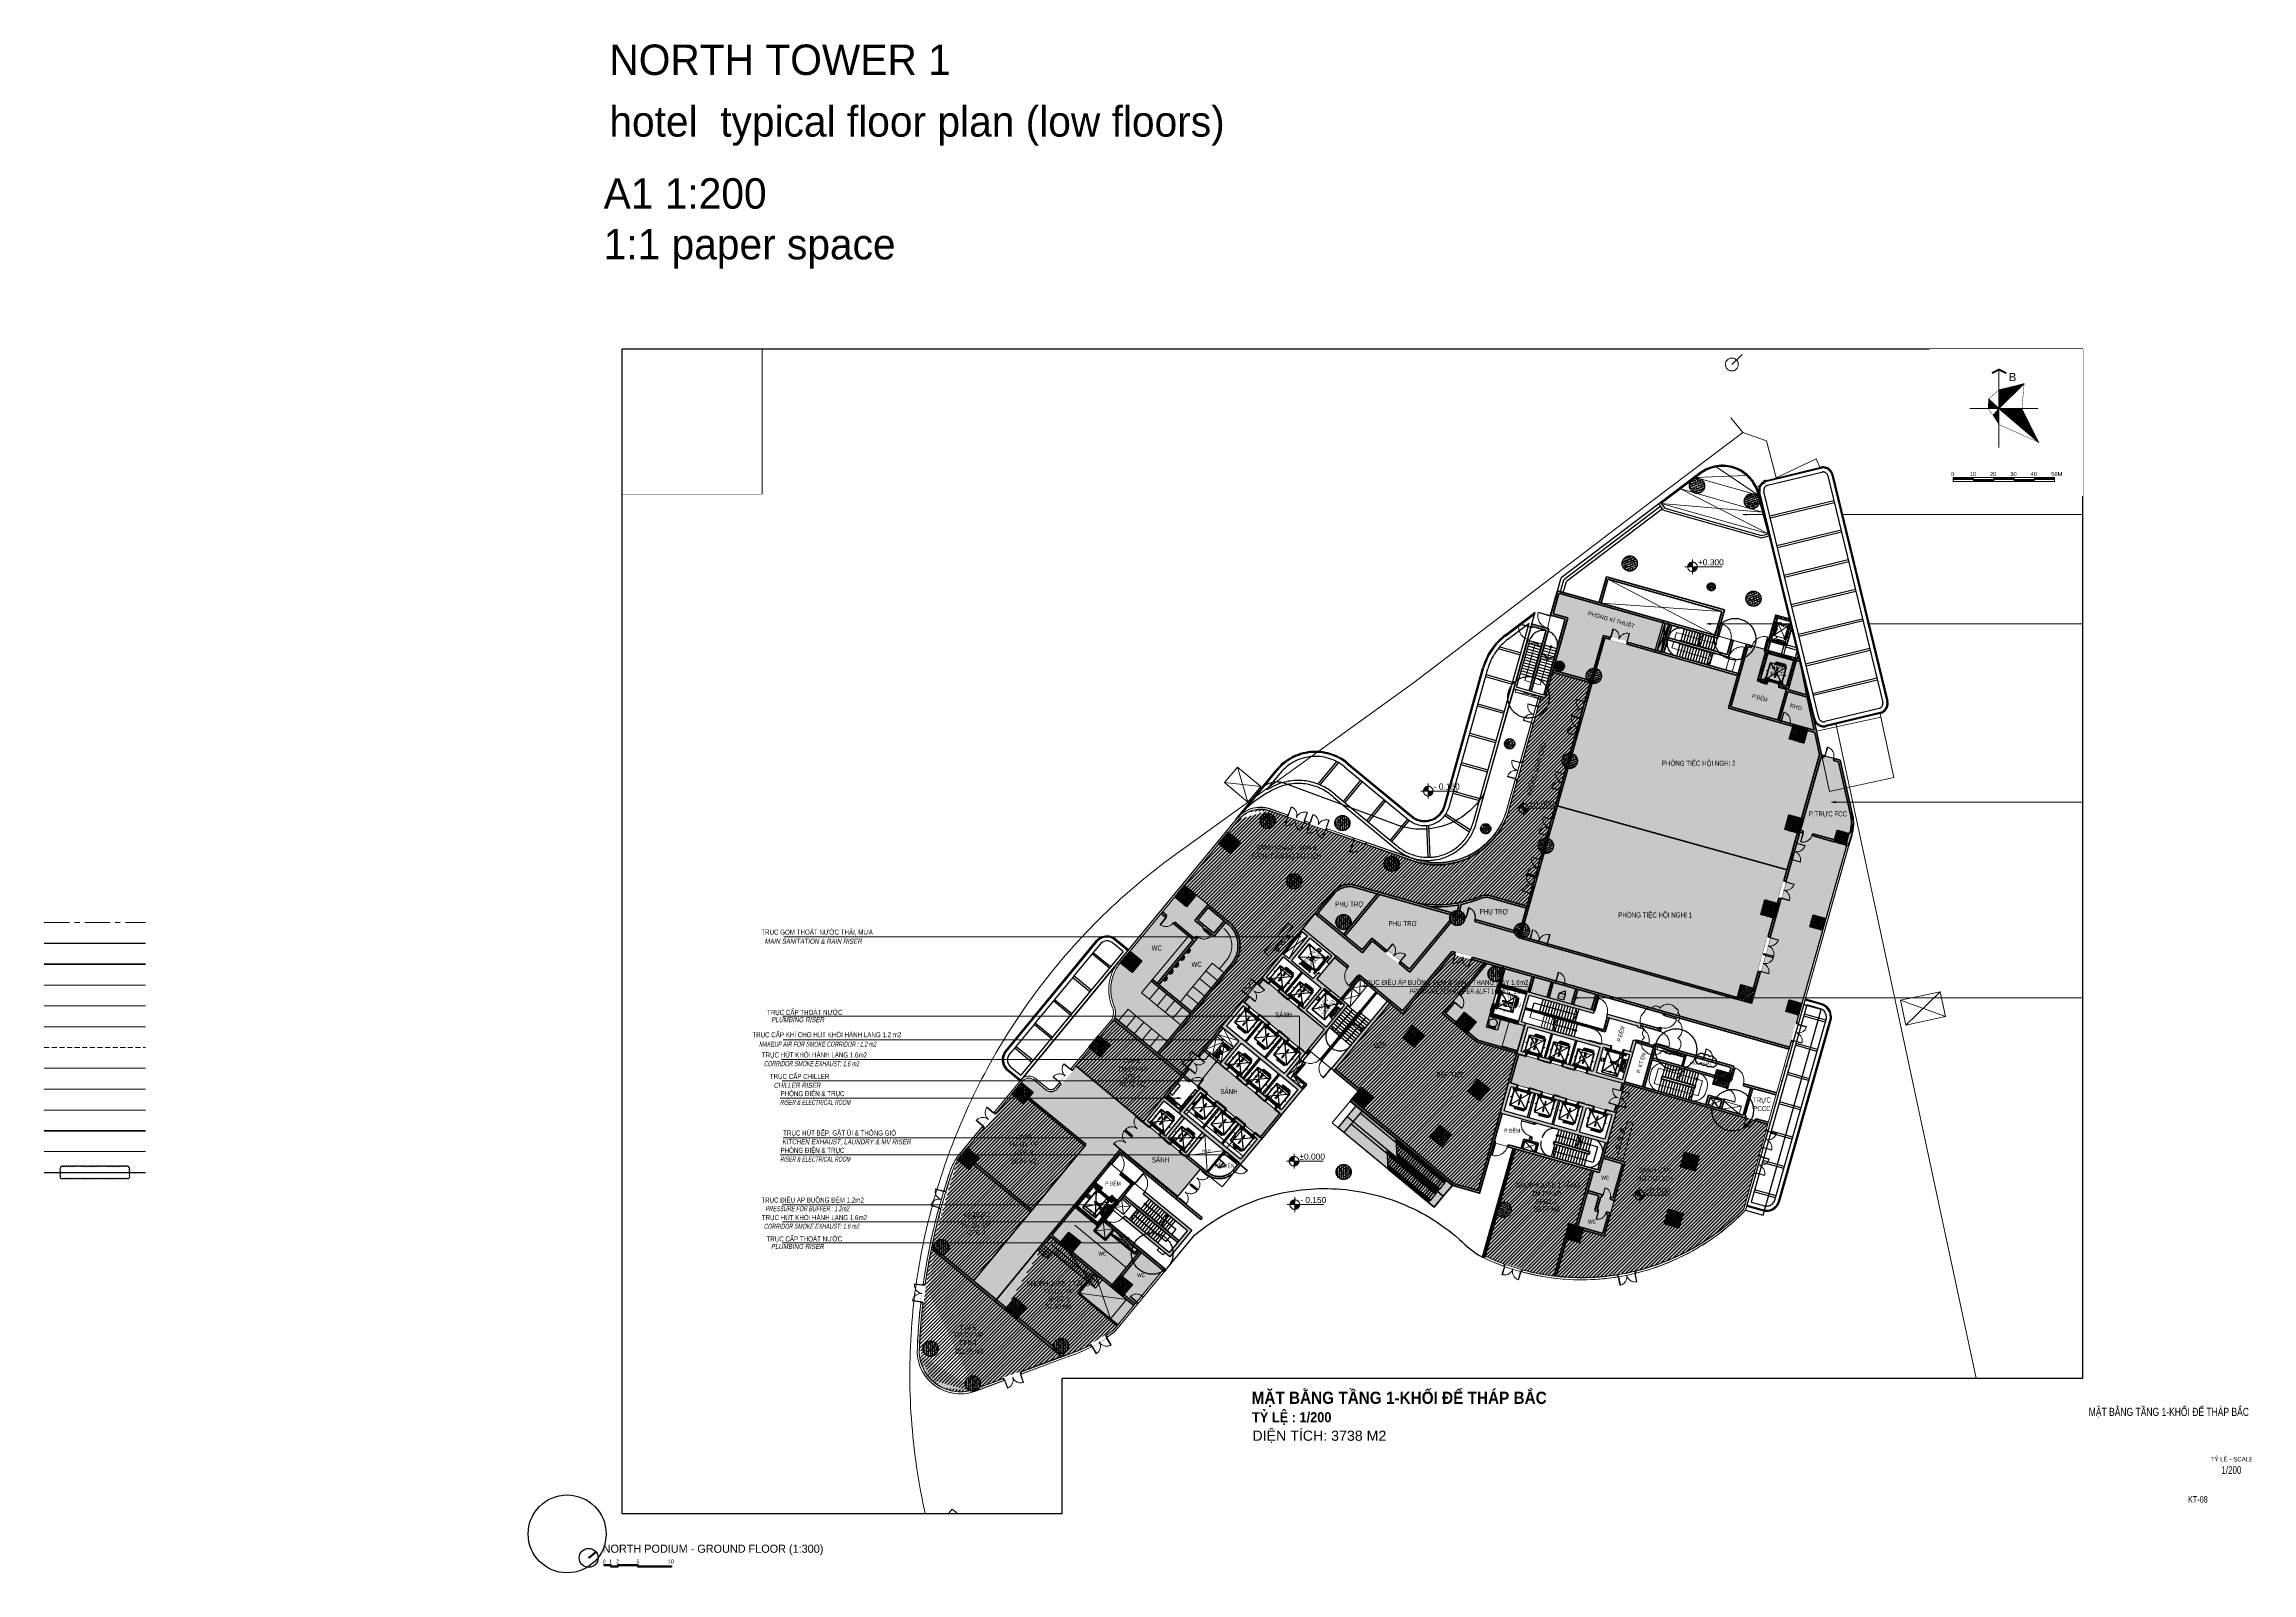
# Paper-space layout 'T1 N-P' of a CAD drawing. Header units: millimetres. Extents: x 11544 to 12632, y 12011 to 12764.
# The model-space entities are those that its viewports show. They can reach past a viewport. Long polylines and large blocks are cut down to what shows.
import ezdxf
from ezdxf.enums import TextEntityAlignment as Align
from ezdxf.xclip import XClip

# ---------------------------------------------------------------- set-up
doc = ezdxf.new("R2010")
doc.units = ezdxf.units.MM
doc.header["$MEASUREMENT"] = 0
doc.header["$XCLIPFRAME"] = 0
for name, pattern in [('CENTER', [2, 1.25, -0.25, 0.25, -0.25]), ('CENTER2', [1.125, 0.75, -0.125, 0.125, -0.125]), ('CENTERX2', [4, 2.5, -0.5, 0.5, -0.5]), ('CONTINOUS', [0]), ('DASH', [0.35, 0.25, -0.1]), ('DASH2-1', [3, 2, -1]), ('DASHED', [4.5, 3, -1.5]), ('DASHED2', [0.375, 0.25, -0.125]), ('HIDDEN', [0.375, 0.25, -0.125]), ('HIDDEN2', [0.1875, 0.125, -0.0625]), ('PHANTOMX2', [5, 2.5, -0.5, 0.5, -0.5, 0.5, -0.5]), ('TYPICAL 2 +1 BEDROOM FRONT$0$DASHED2', [9.525, 6.35, -3.175]), ('xref.asix of  podium$0$CENTERX2', [4, 2.5, -0.5, 0.5, -0.5]), ('xref.asix of  podium$0$HIDDEN', [0.375, 0.25, -0.125]), ('xref.asix of  podium$0$PHANTOMX2', [5, 2.5, -0.5, 0.5, -0.5, 0.5, -0.5]), ('xref.asix of  podium$0$xref.asix of  podium$0$ACAD_ISO02W100', [15, 12, -3]), ('xref.asix of  podium$0$xref.asix of  podium$0$CENTERX2', [4, 2.5, -0.5, 0.5, -0.5]), ('xref.asix of  podium$0$xref.asix of  podium$0$HIDDEN', [0.375, 0.25, -0.125]), ('xref.asix of  podium$0$xref.asix of  podium$0$PHANTOMX2', [5, 2.5, -0.5, 0.5, -0.5, 0.5, -0.5]), ('xref.asix of  podium$0$Xref_ST_MBDV Cot vach 30.7.2022$0$ST_MBDV Cot vach 220803$0$HIDDEN', [0.375, 0.25, -0.125]), ('xref.asix of  podium$0$Xref_ST_MBDV Cot vach 30.7.2022$0$ST_MBDV Cot vach 220803$0$PHANTOMX2', [5, 2.5, -0.5, 0.5, -0.5, 0.5, -0.5]), ('Xref_ST_MBDV Cot vach 30.7.2022$0$HIDDEN', [0.375, 0.25, -0.125]), ('Xref_ST_MBDV Cot vach 30.7.2022$0$HIDDEN2', [0.1875, 0.125, -0.0625])]:
    doc.linetypes.add(name, pattern=pattern)
doc.layers.get('0').update_dxf_attribs({"linetype": 'CONTINUOUS', "lineweight": 13})
doc.layers.get('Defpoints').update_dxf_attribs({"color": 5, "linetype": 'CONTINUOUS', "lineweight": 13})
for name, color, linetype, lineweight in [('00-N-GHI CHU', 150, 'CONTINUOUS', 9), ('1.Tuong', 251, 'CONTINUOUS', 35), ('A-DOOR', 1, 'CONTINUOUS', 9), ('CUA', 37, 'CONTINUOUS', 13), ('D-building block', 8, 'CONTINUOUS', 13), ('DO DIEN TICH THONG THUY', 141, 'CONTINUOUS', 13), ('G_Khung ten Layout', 7, 'CONTINUOUS', 5), ('KAKA FIX', 2, 'CONTINUOUS', 13), ('KT-Chu viet', 255, 'CONTINUOUS', 20), ('KT-Chu viet 2', 6, 'CONTINUOUS', 20), ('KT-Ghi chu', 26, 'CONTINUOUS', 15), ('KT-Kich thuoc', 159, 'CONTINUOUS', 18), ('KT-lomo nuoc', 3, 'HIDDEN', 5), ('KT-Net cat', 1, 'CONTINUOUS', 40), ('KT-Net cot', 2, 'CONTINUOUS', 50), ('KT-Net cua', 87, 'CONTINUOUS', 9), ('KT-Net khac', 151, 'CONTINUOUS', 9), ('KT-Net khuat', 8, 'HIDDEN', 18), ('KT-Net manh', 251, 'CONTINUOUS', 13), ('KT-Net thay', 7, 'CONTINUOUS', 25), ('KT-Net to mau', 159, 'CONTINUOUS', 18), ('KT-Net truc', 18, 'CENTER', 9), ('KT-Noi that', 39, 'CONTINUOUS', 9), ('KT-Vat lieu', 250, 'CONTINUOUS', 9), ('NET-THAY', 7, 'CONTINUOUS', 30), ('SPE-MEP-HVAC', 140, 'CONTINUOUS', 0), ('SPE-MEP-Plumbing', 90, 'CONTINUOUS', 0), ('xref.asix of  podium$0$Xref_ST_MBDV Cot vach 30.7.2022$0$ST_MBDV Cot vach 220803$0$KT-Noi that', 36, 'CONTINUOUS', 9), ('Xref_ST_MBDV Cot vach 30.7.2022$0$CUA', 37, 'CONTINUOUS', 13)]:
    doc.layers.add(name, color=color, linetype=linetype, lineweight=lineweight)
for name, color, linetype in [('1-CAPLANH', 30, 'CONTINUOUS'), ('1-Chu thich', 8, 'CONTINUOUS'), ('220403_HDN_Penthouse Plan$0$A-CORE-OTLN', 160, 'CONTINUOUS'), ('A-ANNO-ROOM GEN', 50, 'CONTINUOUS'), ('A-ANNO-TTLB', 50, 'CONTINUOUS'), ('A-FLOR-STRS', 1, 'CONTINUOUS'), ('A-FLOR-STRS-ARROW', 8, 'CONTINUOUS'), ('A-ROOF-PARAPET', 135, 'CONTINUOUS'), ('A-WALL-PATT', 251, 'CONTINUOUS'), ('canopy', 2, 'DASH'), ('KT-KT', 1, 'CONTINUOUS'), ('KT-Net cot vach', 6, 'CONTINUOUS'), ('KT-Text', 7, 'CONTINUOUS'), ('KT-Tuong', 1, 'CONTINUOUS'), ('M-CHILLEDWTR-35CHW', 63, 'CHW'), ('M-GENERAL-15', 6, 'CONTINUOUS'), ('MEP-00-TEXT', 7, 'CONTINUOUS'), ('MEP-E-P-WIRE', 7, 'P'), ('NDT Cap nuoc', 4, 'CONTINUOUS'), ('NDT Thoat nuoc rua', 3, 'CENTER2'), ('NU-1CAP LANH', 4, 'CONTINUOUS'), ('PAD', 2, 'CONTINUOUS'), ('Sao hoa', 3, 'CONTINUOUS'), ('SPE-MEP-E-SLAB OPENING', 6, 'CONTINUOUS'), ('SPE-MEP-E-SLAB TEXT', 6, 'CONTINUOUS'), ('SPE-MEP-Electric', 2, 'CONTINUOUS'), ('SPEC', 6, 'CONTINUOUS'), ('thang may block', 36, 'CONTINUOUS'), ('THAY', 8, 'CONTINUOUS'), ('TYPICAL 2 +1 BEDROOM FRONT$0$A-_DOOR----_E-', 32, 'CONTINUOUS'), ('WC-DET', 8, 'CONTINUOUS'), ('WC-OUT', 7, 'CONTINUOUS'), ('x_07 Level 7$0$x-Col Lvl 5$0$A-ELEV-13FINE', 8, 'CONTINUOUS'), ('xref.asix of  podium$0$KT-Kich thuoc', 9, 'CONTINUOUS'), ('xref.asix of  podium$0$KT-Net cot vach', 6, 'CONTINUOUS'), ('xref.asix of  podium$0$KT-Net manh', 139, 'CONTINUOUS'), ('xref.asix of  podium$0$KT-Noi that', 36, 'CONTINUOUS'), ('xref.asix of  podium$0$xref.asix of  podium$0$KC-Betong', 6, 'CONTINUOUS'), ('xref.asix of  podium$0$xref.asix of  podium$0$KT-Net cot vach', 6, 'CONTINUOUS'), ('xref.asix of  podium$0$xref.asix of  podium$0$KT-Net manh', 139, 'CONTINUOUS'), ('xref.asix of  podium$0$xref.asix of  podium$0$KT-Noi that', 36, 'CONTINUOUS'), ('xref.asix of  podium$0$xref.asix of  podium$0$KT-Thay', 7, 'CONTINUOUS'), ('xref.asix of  podium$0$xref.asix of  podium$0$Xref_ST_MBDV Cot vach 30.7.2022$0$KT-Tuong', 1, 'CONTINUOUS'), ('xref.asix of  podium$0$Xref_ST_MBDV Cot vach 30.7.2022$0$ST_MBDV Cot vach 220803$0$KT-Net manh', 139, 'CONTINUOUS'), ('Xref_ST_MBDV Cot vach 30.7.2022$0$KT-Net cot vach', 6, 'CONTINUOUS'), ('Xref_ST_MBDV Cot vach 30.7.2022$0$KT-Text', 7, 'CONTINUOUS')]:
    doc.layers.add(name, color=color, linetype=linetype)
for name, color, linetype, plot in [('A-AREA-NON-PLOT', 4, 'CONTINUOUS', False), ('KT- no plot', 6, 'CONTINUOUS', False), ('Wc-Serial', 30, 'CONTINUOUS', False)]:
    doc.layers.add(name, color=color, linetype=linetype, plot=plot)
doc.styles.add('00 Text ccu tieu de dam', font='arialbd.ttf', dxfattribs={"width": 0.7})
doc.styles.add('51KHUNG TEN$0$khung ten A1$1$Standard', font='', dxfattribs={"width": 0.9})
doc.styles.add('Arial', font='arial.ttf')
doc.styles.add('AVANT', font='vntimeh.shx')
doc.styles.add('DIM', font='vnsimli.shx', dxfattribs={"width": 0.7})
doc.styles.add('font unicode ccu', font='arial.ttf')
doc.styles.add('Gothic', font='GOTHIC.TTF')
doc.styles.add('Site 01 Level 3$0$x_Site 1_Public area_Level 1 at +2.0$0$x_Site 1_Public area_Level 1 at +2.0$0$HBA-Text', font='GOTHIC.TTF')
doc.styles.add('SPE-EN', font='arial.ttf', dxfattribs={"width": 0.7, "oblique": 10})
doc.styles.add('SPE-VN', font='arial.ttf', dxfattribs={"width": 0.7})
doc.styles.add('xref.asix of  podium$0$xref.asix of  podium$0$DIM', font='vnsimli.shx', dxfattribs={"width": 0.7})
doc.styles.add('xref.asix of  podium$0$xref.asix of  podium$0$ROMANS', font='ROMANS.SHX')
doc.styles.add('xref.asix of  podium$0$xref.asix of  podium$0$xref.N.Cot vach tang N2$0$DIM', font='vnsimli.shx', dxfattribs={"width": 0.7})
doc.styles.add('xref.asix of  podium$0$Xref_ST_MBDV Cot vach 30.7.2022$0$ST_MBDV Cot vach 220803$0$DIM', font='vnsimli.shx', dxfattribs={"width": 0.7})
doc.styles.add('Xref.Asix of Basement B2$0$xref.N.Cot vach tang N2$0$DIM', font='vnsimli.shx', dxfattribs={"width": 0.7})
doc.styles.add('Xref_ST_MBDV Cot vach 30.7.2022$0$Arial', font='arial.ttf', dxfattribs={"width": 0.7})
doc.styles.get('51KHUNG TEN$0$khung ten A1$1$Standard').set_extended_font_data('.VnArialH')
doc.linetypes.add('CHW', pattern='A,10,-3.4,["CHW",Standard,S=1.8,R=0,X=-2.8,Y=-0.77],-3.4', length=16.8)
doc.linetypes.add('P', pattern='A,10,-2.5,["P",Standard,S=1.8,R=0,X=-0.8,Y=-0.77],-2.5', length=15)
doc.dimstyles.new('CCU 1-100 A1', dxfattribs={"dimscale": 100, "dimtxt": 2.2, "dimasz": 1, "dimexe": 1, "dimexo": 0, "dimgap": 1, "dimtad": 1, "dimdec": 0, "dimdsep": 46, "dimtxsty": 'DIM', "dimblk1": 'ARCHTICK', "dimblk2": 'ARCHTICK', "dimsah": 1, "dimcen": 0, "dimdle": 1, "dimclrd": 256, "dimclre": 256, "dimclrt": 31, "dimadec": 0, "dimazin": 0, "dimtfac": 1, "dimtdec": 0, "dimtix": 1, "dimtmove": 2, "dimatfit": 3, "dimldrblk": 'ARCHTICK', "dimfxl": 0, "dimtolj": 1, "dimarcsym": 0})
doc.dimstyles.new('SPE-DIM150', dxfattribs={"dimscale": 150, "dimtxt": 2.5, "dimasz": 2.5, "dimexe": 1.25, "dimexo": 0.625, "dimtad": 1, "dimdec": 0, "dimtxsty": 'Standard', "dimcen": 2.5, "dimadec": 0, "dimazin": 0, "dimtfac": 1, "dimtdec": 0, "dimtmove": 0, "dimatfit": 3, "dimldrblk": 'CLOSEDBLANK', "dimfxl": 0, "dimarcsym": 0})
doc.dimstyles.new('xref.asix of  podium$0$xref.asix of  podium$0$CCU 1-100 A1', dxfattribs={"dimscale": 100, "dimtxt": 2.2, "dimasz": 1, "dimexe": 1, "dimexo": 0, "dimgap": 1, "dimtad": 1, "dimdec": 0, "dimdsep": 46, "dimtxsty": 'xref.asix of  podium$0$xref.asix of  podium$0$DIM', "dimblk1": 'xref.asix of  podium$0$xref.asix of  podium$0$_ARCHTICK', "dimblk2": 'xref.asix of  podium$0$xref.asix of  podium$0$_ARCHTICK', "dimsah": 1, "dimcen": 0, "dimdle": 1, "dimclrd": 256, "dimclre": 256, "dimclrt": 31, "dimadec": 0, "dimazin": 0, "dimtfac": 1, "dimtdec": 0, "dimtix": 1, "dimtmove": 2, "dimatfit": 3, "dimldrblk": 'xref.asix of  podium$0$xref.asix of  podium$0$_ARCHTICK', "dimfxl": 0, "dimtolj": 1, "dimarcsym": 0})
doc.dimstyles.new('xref.asix of  podium$0$xref.asix of  podium$0$xref.N.Cot vach tang N2$0$CCU 1-100 A1', dxfattribs={"dimscale": 100, "dimtxt": 2.2, "dimasz": 1, "dimexe": 1, "dimexo": 0, "dimgap": 1, "dimtad": 1, "dimdec": 0, "dimdsep": 46, "dimtxsty": 'xref.asix of  podium$0$xref.asix of  podium$0$xref.N.Cot vach tang N2$0$DIM', "dimblk1": 'xref.asix of  podium$0$xref.asix of  podium$0$xref.N.Cot vach tang N2$0$_ARCHTICK', "dimblk2": 'xref.asix of  podium$0$xref.asix of  podium$0$xref.N.Cot vach tang N2$0$_ARCHTICK', "dimsah": 1, "dimcen": 0, "dimdle": 1, "dimclrd": 256, "dimclre": 256, "dimclrt": 31, "dimadec": 0, "dimazin": 0, "dimtfac": 1, "dimtdec": 0, "dimtix": 1, "dimtmove": 2, "dimatfit": 3, "dimldrblk": 'xref.asix of  podium$0$xref.asix of  podium$0$xref.N.Cot vach tang N2$0$_ARCHTICK', "dimfxl": 0, "dimtolj": 1, "dimarcsym": 0})
doc.dimstyles.new('xref.asix of  podium$0$Xref_ST_MBDV Cot vach 30.7.2022$0$ST_MBDV Cot vach 220803$0$CCU 1-100 A1', dxfattribs={"dimscale": 100, "dimtxt": 2.2, "dimasz": 1, "dimexe": 1, "dimexo": 0, "dimgap": 1, "dimtad": 1, "dimdec": 0, "dimdsep": 46, "dimtxsty": 'xref.asix of  podium$0$Xref_ST_MBDV Cot vach 30.7.2022$0$ST_MBDV Cot vach 220803$0$DIM', "dimblk1": 'xref.asix of  podium$0$Xref_ST_MBDV Cot vach 30.7.2022$0$ST_MBDV Cot vach 220803$0$_ARCHTICK', "dimblk2": 'xref.asix of  podium$0$Xref_ST_MBDV Cot vach 30.7.2022$0$ST_MBDV Cot vach 220803$0$_ARCHTICK', "dimsah": 1, "dimcen": 0, "dimdle": 1, "dimclrd": 256, "dimclre": 256, "dimclrt": 31, "dimadec": 0, "dimazin": 0, "dimtfac": 1, "dimtdec": 0, "dimtix": 1, "dimtmove": 2, "dimatfit": 3, "dimldrblk": 'xref.asix of  podium$0$Xref_ST_MBDV Cot vach 30.7.2022$0$ST_MBDV Cot vach 220803$0$_ARCHTICK', "dimfxl": 0, "dimtolj": 1, "dimarcsym": 0})
doc.dimstyles.new('Xref.Asix of Basement B2$0$xref.N.Cot vach tang N2$0$CCU 1-100 A1', dxfattribs={"dimscale": 100, "dimtxt": 2.2, "dimasz": 1, "dimexe": 1, "dimexo": 0, "dimgap": 1, "dimtad": 1, "dimdec": 0, "dimdsep": 46, "dimtxsty": 'Xref.Asix of Basement B2$0$xref.N.Cot vach tang N2$0$DIM', "dimblk1": 'Xref.Asix of Basement B2$0$xref.N.Cot vach tang N2$0$_ARCHTICK', "dimblk2": 'Xref.Asix of Basement B2$0$xref.N.Cot vach tang N2$0$_ARCHTICK', "dimsah": 1, "dimcen": 0, "dimdle": 1, "dimclrd": 256, "dimclre": 256, "dimclrt": 31, "dimadec": 0, "dimazin": 0, "dimtfac": 1, "dimtdec": 0, "dimtix": 1, "dimtmove": 2, "dimatfit": 3, "dimldrblk": 'Xref.Asix of Basement B2$0$xref.N.Cot vach tang N2$0$_ARCHTICK', "dimfxl": 0, "dimtolj": 1, "dimarcsym": 0})
pattern_1 = [(45, (6127.86415, 6666.93883), (-0.176776695, 0.176776695), [])]
pattern_2 = [(0, (543.90207, 333.1919), (2e-16, 0.43226266), [])]
pattern_3 = [(50, (550, 1550), (286.904, -25.1), [30, -330]), (355, (550, 1550), (-55.5, 300.877), [24, -264]), (100.451, (573.9, 1547.9), (231.404, 275.776), [25.496, -280.457]), (46.184, (550, 1630), (426.896, -66.21), [45, -495]), (96.636, (585.57, 1624.5), (373.865, 389.65), [38.244, -420.685]), (351.184, (550, 1630), (373.865, 389.65), [36, -396]), (21, (590, 1610), (238.763, -161.048), [30, -330]), (326, (590, 1610), (97.326, 290.06), [24, -264]), (71.451, (609.9, 1596.58), (336.09, 129.012), [25.496, -280.457]), (37.5, (550, 1550), (4.864, 133.1575), [0, -260.8, 0, -268, 0, -265]), (7.5, (550, 1550), (105.228, 157.765), [0, -152.8, 0, -254.8, 0, -101]), (327.5, (460.8, 1550), (213.529, -9.022), [0, -100, 0, -312, 0, -414]), (317.5, (420.8, 1550), (233.274, 40.042), [0, -130, 0, -207.2, 0, -294]), (45, (550, 1550), (-120.208, 120.208), []), (45, (550, 1599), (-120.208, 120.208), [])]
pattern_4 = [(25, (-101310.7, 114216.46), (311.76915, -180), [37.5, -412.5]), (330, (-101310.7, 114216.46), (96.0694, 370.1782), [30, -330]), (75.4514, (-101284.72, 114201.46), (407.8386, 190.1779), [31.8701, -350.571]), (21.1842, (-101268.44, 114307.1), (448.6488, -300.5234), [56.25, -618.75]), (71.6356, (-101231.05, 114282.05), (629.386, 243.9225), [47.8051, -525.8565]), (326.1842, (-101268.44, 114307.1), (629.3859, 243.923), [45, -495]), (356, (-101233.7, 114263.3), (185.4137, -308.5802), [37.5, -412.5]), (301, (-101233.7, 114263.3), (263.4901, 277.1898), [30, -330]), (46.4514, (-101218.24, 114237.6), (448.9038, -31.3908), [31.8701, -350.571]), (12.5, (-101310.7, 114216.46), (75.8538, 148.28266), [0, -326, 0, -335, 0, -331.25]), (342.5, (-101310.7, 114216.46), (202.55378, 123.1402), [0, -191, 0, -318.5, 0, -126.25]), (302.5, (-101411.75, 114263.58), (237.13767, -123.02238), [0, -125, 0, -390, 0, -517.5]), (292.5, (-101457.07, 114284.71), (285.4262, -77.8696), [0, -162.5, 0, -259, 0, -367.5]), (20, (-101310.7, 114216.46), (-72.6793, 199.6847), []), (20, (-101284.81, 114271.97), (-72.6793, 199.6847), [])]
pattern_5 = [(95, (0, 0), (220.6208, 185.1228), [30, -330]), (40, (0, 0), (-251.9969, 173.5073), [24, -264]), (145.4514, (18.39, 15.43), (-31.3758, 358.6301), [25.4961, -280.4568]), (91.1842, (-56.57, 56.57), (348.6772, 255.0455), [45, -495]), (141.6356, (-27.5, 77.82), (-11.1596, 539.8847), [38.244, -420.6852]), (36.1842, (-56.57, 56.57), (-11.16, 539.8847), [36, -396]), (66, (-14.14, 70.7), (282.7086, 54.953), [30, -330]), (11, (-14.14, 70.7), (-136.2834, 273.9234), [24, -264]), (116.4514, (9.42, 75.3), (146.4254, 328.8762), [25.4961, -280.4568]), (82.5, (0, 0), (-90.71727, 97.59593), [0, -260.8, 0, -268, 0, -265]), (52.5, (0, 0), (-37.14918, 185.96378), [0, -152.8, 0, -254.8, 0, -101]), (12.5, (-63.07, -63.07), (157.36727, 144.6083), [0, -100, 0, -312, 0, -414]), (2.5, (-91.36, -91.36), (136.636, 193.2639), [0, -130, 0, -207.2, 0, -294]), (90, (0, 0), (-150, 0), []), (90, (50, 50), (-150, 0), [])]
pattern_6 = [(50, (-11449260.9, -1095921.58), (286.904073, -25.100854), [30, -330]), (355, (-11449260.9, -1095921.58), (-55.5005334, 300.8768535), [24, -264]), (100.4514, (-11449237, -1095923.67), (231.403753, 275.775817), [25.496076, -280.456845]), (46.1842, (-11449260.9, -1095841.58), (426.896419, -66.207606), [45, -495]), (96.6356, (-11449225.32, -1095847.1), (373.865082, 389.647148), [38.244115, -420.6852]), (351.1842, (-11449260.9, -1095841.6), (373.864778, 389.64744), [36, -396]), (21, (-11449220.9, -1095861.58), (238.762821, -161.0475563), [30, -330]), (326, (-11449220.9, -1095861.58), (97.326133, 290.060018), [24, -264]), (71.4514, (-11449201, -1095875), (336.0890514, 129.012199), [25.496076, -280.456845]), (37.5, (-11449260.9, -1095921.58), (4.8639421, 133.1575415), [0, -260.8, 0, -268, 0, -265]), (7.5, (-11449260.9, -1095921.58), (105.227815, 157.7646848), [0, -152.8, 0, -254.8, 0, -101]), (327.5, (-11449350.1, -1095921.58), (213.5289745, -9.0219487), [0, -100, 0, -312, 0, -414]), (317.5, (-11449390.1, -1095921.58), (233.2744677, 40.041993), [0, -130, 0, -207.2, 0, -294]), (45, (-11449260.9, -1095921.58), (-106.0660172, 106.0660172), []), (45, (-11449190.19, -1095921.58), (-106.0660172, 106.0660172), [])]

# ---------------------------------------------------------------- blocks, each defined once
blk = doc.blocks.new('qweqeqw')
h = blk.add_hatch()
h.set_pattern_fill('ANSI31', color=256, scale=2)
h.set_pattern_definition(pattern_1)
edge = h.paths.add_edge_path()
edge.add_line((13842.51, 12957.55), (13843.73, 12961.84))
edge.add_arc((13842.58, 12962.17), 1.19, 344.1697, 373.7862)
edge.add_line((13843.74, 12962.45), (13842.65, 12966.95))
edge.add_arc((13841.62, 12966.51), 1.12, 23.2238, 151.3296)
edge.add_line((13840.64, 12967.05), (13837.81, 12957.09))
edge.add_arc((13838.35, 12957.05), 0.542, 175.9875, 192.2508)
edge.add_arc((13837.6, 12956.89), 0.225, -16.3884, 11.8307, ccw=False)
edge.add_line((13837.82, 12956.83), (13837.21, 12954.67))
edge.add_arc((13837.11, 12954.74), 0.116, 289.117, 322.5776, ccw=False)
edge.add_arc((13837.2, 12954.53), 0.107, 115.2409, 167.305)
edge.add_line((13837.09, 12954.56), (13836.78, 12953.46))
edge.add_arc((13837.82, 12953.17), 1.07, 164.1697, 275.418)
edge.add_line((13837.92, 12952.1), (13840.32, 12952.33))
edge.add_arc((13840.21, 12953.4), 1.07, 275.6526, 344.2749)
edge.add_line((13841.25, 12953.11), (13842.51, 12957.55))
h = blk.add_hatch()
h.set_pattern_fill('ANSI31', color=256, scale=2)
h.set_pattern_definition(pattern_1)
edge = h.paths.add_edge_path()
edge.add_line((13836.92, 12956.23), (13836.49, 12956.59))
edge.add_line((13836.49, 12956.59), (13836.98, 12957.19))
edge.add_arc((13836.07, 12957.93), 1.17, 320.923, 408.2713)
edge.add_line((13836.85, 12958.8), (13834.05, 12961.12))
edge.add_arc((13833.3, 12960.22), 1.17, 50.4488, 140.4488)
edge.add_line((13832.4, 12960.96), (13826.63, 12953.98))
edge.add_arc((13827.23, 12953.48), 0.781, 140.4488, 159.8864)
edge.add_line((13826.5, 12953.75), (13825.93, 12950.62))
edge.add_arc((13826.84, 12950.52), 0.92, 174.2184, 278.2357)
edge.add_line((13826.97, 12949.61), (13828.83, 12950.33))
edge.add_arc((13827.8, 12952.78), 2.66, 292.7284, 311.085)
edge.add_line((13829.55, 12950.77), (13833.6, 12955.67))
edge.add_arc((13833.75, 12955.54), 0.195, 50.4488, 140.4488, ccw=False)
edge.add_line((13833.87, 12955.69), (13835.47, 12954.38))
edge.add_arc((13835.71, 12954.68), 0.39, 230.4488, 320.4488)
edge.add_line((13836.02, 12954.43), (13837, 12955.62))
edge.add_line((13837, 12955.62), (13836.8, 12955.38))
edge.add_line((13836.8, 12955.38), (13837.02, 12955.65))
edge.add_line((13837.02, 12955.65), (13836.68, 12955.93))
edge.add_line((13836.68, 12955.93), (13836.92, 12956.23))
blk.add_lwpolyline([(13819.12, 12970.64), (13853.55, 12970.64), (13853.55, 12934.94), (13819.12, 12934.94)], close=True)
for points in [[(13842.51, 12957.55), (13843.73, 12961.84, 0.129951), (13843.74, 12962.45), (13842.65, 12966.95, 0.625511), (13840.64, 12967.05), (13837.81, 12957.09, 0.071081), (13837.82, 12956.94, -0.123755), (13837.82, 12956.83), (13837.21, 12954.67, -0.147045), (13837.15, 12954.63, 0.231163), (13837.09, 12954.56), (13836.78, 12953.46, 0.52751), (13837.92, 12952.1), (13840.32, 12952.33, 0.308703), (13841.25, 12953.11)], [(13836.92, 12956.23), (13836.49, 12956.59), (13836.98, 12957.19, 0.400722), (13836.85, 12958.8), (13834.05, 12961.12, 0.414214), (13832.4, 12960.96), (13826.63, 12953.98, 0.085016), (13826.5, 12953.75), (13825.93, 12950.62, 0.487826), (13826.97, 12949.61), (13828.83, 12950.33, 0.080267), (13829.55, 12950.77), (13833.6, 12955.67, -0.414214), (13833.87, 12955.69), (13835.47, 12954.38, 0.414214), (13836.02, 12954.43), (13837, 12955.62), (13837, 12955.62), (13836.8, 12955.38), (13837.02, 12955.65), (13836.68, 12955.93)], [(13836.58, 12956.7, 0.421826), (13837.65, 12956.23), (13837.28, 12954.92, 0.522496), (13836.77, 12955.34), (13837.02, 12955.65), (13836.68, 12955.93), (13836.92, 12956.23), (13836.49, 12956.59)], [(13834.94, 12943.16), (13834.93, 12943.26), (13835.93, 12943.59), (13836.48, 12943.77), (13836.48, 12943.77), (13835.87, 12945.63), (13835.44, 12945.49), (13834.99, 12946.86, 0.411142), (13834.11, 12947.28), (13828.43, 12945.42, 0.458476), (13827.98, 12944.32), (13829.4, 12941.5, 0.371294), (13830.35, 12941.11), (13834.44, 12942.46, 0.355303)], [(13848.62, 12939.47), (13848.74, 12938.91, -0.503181), (13847.76, 12937.65), (13841.31, 12937.78), (13838.88, 12937.83, -0.318116), (13837.89, 12938.57), (13836.51, 12942.75, -0.441656), (13836.69, 12943.13), (13835.79, 12945.88), (13835.71, 12946.11), (13835.65, 12946.31, -0.56864), (13836.52, 12947.53, -0.062617), (13836.52, 12947.53), (13839.51, 12946.62, -0.244024), (13840.02, 12946.12), (13840.79, 12943.78), (13841.12, 12942.79, -0.085159), (13841.17, 12942.43), (13841.16, 12941.88), (13842.33, 12941.86, -0.430084), (13842.61, 12942.15), (13847.39, 12942.05, -0.321116), (13848.26, 12941.17), (13848.61, 12939.5)]]:
    blk.add_lwpolyline(points, format="xyb", close=True)
blk.add_lwpolyline([(13836.49, 12956.59), (13836.98, 12957.19, 0.0437), (13837.09, 12957.36, 0.037144), (13837.17, 12957.52), (13837.88, 12957.32), (13837.82, 12956.83), (13837.82, 12956.83), (13837.51, 12955.75), (13836.49, 12956.59)], format="xyb")
blk = doc.blocks.new('A$C4CCE69DF')
blk.add_wipeout([(0, 13), (22.1, 13), (22.1, 0), (0, 0)]).dxf.layer = 'KT-Kich thuoc'
at = {"color": 2, "style": '51KHUNG TEN$0$khung ten A1$1$Standard'}
for s, height, width, p in [('tû lÖ - scale:', 2.203, 0.9, (0.9, 8.7)), ('1/200', 3.75, 0.75, (6.2, 2.6))]:
    blk.add_text(s, height=height, dxfattribs=dict(at, width=width)).set_placement(p)
blk = doc.blocks.new('A$C26CB0A68')
blk.add_wipeout([(75.8, 72.5), (0, 72.5), (0, 0), (75.8, 0)]).dxf.layer = 'KT- no plot'
at = {"layer": 'G_Khung ten Layout'}
h = blk.add_hatch(dxfattribs=at)
h.set_pattern_fill('ANSI31', color=8, scale=3.458101, angle=315, style=0)
h.set_pattern_definition([(0, (-21356.84503, -80365.2544), (2e-16, 0.432262656), [])])
h.paths.add_polyline_path([(46.8, 55.5), (34.4, 52.4), (34.4, 43.2)])
h = blk.add_hatch(dxfattribs=at)
h.set_pattern_fill('ANSI31', color=8, scale=3.458101, angle=315, style=0)
h.set_pattern_definition(pattern_2)
h.paths.add_polyline_path([(29, 43.2), (34.4, 43.2), (29.3, 47.9)])
h = blk.add_hatch(dxfattribs=at)
h.set_pattern_fill('ANSI31', color=8, scale=3.458101, angle=315, style=0)
h.set_pattern_definition(pattern_2)
h.paths.add_polyline_path([(34.4, 43.2), (31.5, 39.8), (34.4, 35.3)])
h = blk.add_hatch(dxfattribs=at)
h.set_pattern_fill('ANSI31', color=8, scale=3.458101, angle=315, style=0)
h.set_pattern_definition(pattern_2)
h.paths.add_polyline_path([(45.7, 43.2), (34.4, 43.2), (54, 26.5)])
for points in [[(21.8, 9.2), (11.8, 9.2), (11.8, 8.2), (21.8, 8.2)], [(21.8, 8.2), (21.8, 7.2), (31.8, 7.2), (31.8, 8.2)], [(41.8, 9.2), (31.8, 9.2), (31.8, 8.2), (41.8, 8.2)], [(41.8, 8.2), (41.8, 7.2), (51.8, 7.2), (51.8, 8.2)], [(61.8, 9.2), (51.8, 9.2), (51.8, 8.2), (61.8, 8.2)]]:
    blk.add_hatch(color=256, dxfattribs=at).paths.add_polyline_path(points)
for p, q in [((34.4, 62.4), (34.4, 24)), ((34.4, 43.2), (46.8, 55.5)), ((29.3, 47.9), (34.4, 43.2)), ((20, 43.2), (53.6, 43.2)), ((34.4, 43.2), (31.5, 39.8)), ((34.4, 43.2), (54, 26.5))]:
    blk.add_line(p, q, dxfattribs=at)
at = {"layer": 'G_Khung ten Layout', "flags": 128}
for points, const_width in [([(29, 43.2), (29.3, 47.9), (34.4, 52.4), (46.8, 55.5), (45.7, 43.2), (54, 26.5), (34.4, 35.3), (31.5, 39.8), (29, 43.2)], 0.2), ([(30.9, 60.6), (34.4, 62.4), (38, 60.6)], 0.96)]:
    blk.add_lwpolyline(points, dxfattribs=dict(at, const_width=const_width))
at = {"layer": 'G_Khung ten Layout'}
for points in [[(11.8, 9.2), (61.8, 9.2), (61.8, 8.2), (11.8, 8.2)], [(11.8, 8.2), (61.8, 8.2), (61.8, 7.2), (11.8, 7.2)]]:
    blk.add_lwpolyline(points, close=True, dxfattribs=at)
for points in [[(11.8, 7.2), (11.8, 9.2)], [(21.8, 7.2), (21.8, 9.2)], [(31.8, 7.2), (31.8, 9.2)], [(41.8, 7.2), (41.8, 9.2)], [(51.8, 7.2), (51.8, 9.2)]]:
    blk.add_lwpolyline(points, dxfattribs=at)
at = {"layer": 'G_Khung ten Layout', "style": 'Arial'}
blk.add_text('B', height=4, dxfattribs=at).set_placement((39.2, 56.7))
for s, p in [('0', (12.3, 10.9)), ('10', (23.1, 10.9)), ('20', (33.1, 10.9)), ('30', (43.1, 10.9)), ('40', (53.1, 10.9)), ('50M', (65.6, 10.9))]:
    blk.add_text(s, height=2, dxfattribs=at).set_placement(p, align=Align.MIDDLE_RIGHT)
blk = doc.blocks.new('double door')
for points in [[(549901, 384015), (549001, 384015), (549001, 383975), (549901, 383975)], [(550101, 384065), (550101, 384015), (549901, 384015), (549901, 384065)], [(549901, 382215), (549001, 382215), (549001, 382255), (549901, 382255)], [(550101, 382165), (550101, 382215), (549901, 382215), (549901, 382165)]]:
    blk.add_lwpolyline(points, close=True)
at = {"color": 8}
for centre, start, end in [((549901, 384015), 180, 270), ((549901, 382215), 90, 180)]:
    blk.add_arc(centre, 900, start, end, dxfattribs=at)
blk = doc.blocks.new('*U36')
at = {"layer": 'TYPICAL 2 +1 BEDROOM FRONT$0$A-_DOOR----_E-'}
for points in [[(0, 0), (0, 0), (0, 0), (40, 0), (40, -42), (50, -42), (50, -100), (0, -100), (0, -100), (0, -100)], [(80, 920), (40, 920), (40, 0), (80, 0)], [(1000, 0), (1000, 0), (1000, 0), (960, 0), (960, -42), (950, -42), (950, -100), (1000, -100), (1000, -100), (1000, -100)]]:
    blk.add_lwpolyline(points, close=True, dxfattribs=at)
at = {"layer": 'TYPICAL 2 +1 BEDROOM FRONT$0$A-_DOOR----_E-', "color": 8, "linetype": 'TYPICAL 2 +1 BEDROOM FRONT$0$DASHED2', "ltscale": 0.1}
blk.add_arc((40, 0), 920, 0, 90, dxfattribs=at)
blk = doc.blocks.new('Door 1.2m clear')
for points in [[(-50, 0), (25, 0), (25, 200), (-50, 200)], [(25, 200), (25, 1400), (65, 1400), (65, 200)], [(1225, 0), (1300, 0), (1300, 200), (1225, 200)]]:
    blk.add_lwpolyline(points, close=True)
at = {"color": 8}
blk.add_arc((-28, 150), 1254, 2.48382, 85.39429, dxfattribs=at)
blk = doc.blocks.new('weqewqeqweq')
at = {"layer": 'A-FLOR-STRS', "color": 8, "linetype": 'DASHED2', "ltscale": 1000}
for p, q in [((-97098, 15690), (-96535, 16972)), ((-92718, 14093), (-96978, 15965))]:
    blk.add_line(p, q, dxfattribs=at)
at = {"layer": 'A-FLOR-STRS', "color": 8}
blk.add_line((-91353, 14695), (-93091, 13929), dxfattribs=at)
at = {"layer": 'A-FLOR-STRS', "color": 8, "linetype": 'DASHED2', "ltscale": 1000}
blk.add_lwpolyline([(-91353, 14695), (-97222, 17274), (-97785, 15992)], dxfattribs=at)
at = {"layer": 'A-FLOR-STRS', "color": 8}
for points in [[(-92967, 13984), (-87171, 11437), (-87211, 11346), (-97785, 15992)], [(-91353, 14695), (-85961, 12326), (-86524, 11044), (-93091, 13929)], [(-93091, 13929), (-86524, 11044)], [(-93091, 13929), (-87211, 11346)], [(-86524, 11044), (-93006, 13892)], [(-92842, 14039), (-87130, 11529), (-87171, 11437), (-92967, 13984)], [(-92718, 14093), (-87090, 11620), (-87130, 11529), (-92842, 14039)], [(-92718, 14093), (-92583, 14034), (-92519, 14181)], [(-92519, 14181), (-92583, 14034), (-92354, 13933), (-92180, 14330)], [(-92180, 14330), (-92354, 13933), (-92126, 13833), (-91842, 14479)], [(-91842, 14479), (-92126, 13833), (-91897, 13732), (-91575, 14465), (-91725, 14531)], [(-91601, 14585), (-86728, 12444), (-86768, 12353), (-91725, 14531)], [(-91477, 14640), (-86688, 12536), (-86728, 12444), (-91601, 14585)], [(-91353, 14695), (-86648, 12627), (-86688, 12536), (-91477, 14640)], [(-86524, 11044), (-88584, 11949)]]:
    blk.add_lwpolyline(points, dxfattribs=at)
for points in [[(-91346, 14364), (-91575, 14465), (-91897, 13732), (-91668, 13632)], [(-91117, 14264), (-91346, 14364), (-91668, 13632), (-91439, 13531)], [(-90888, 14163), (-91117, 14264), (-91439, 13531), (-91210, 13431)], [(-90659, 14062), (-90888, 14163), (-91210, 13431), (-90981, 13330)], [(-90430, 13962), (-90659, 14062), (-90981, 13330), (-90752, 13229)], [(-90202, 13861), (-90430, 13962), (-90752, 13229), (-90523, 13129)], [(-89973, 13761), (-90202, 13861), (-90523, 13129), (-90295, 13028)], [(-89744, 13660), (-89973, 13761), (-90295, 13028), (-90066, 12928)], [(-89515, 13560), (-89744, 13660), (-90066, 12928), (-89837, 12827)], [(-89286, 13459), (-89515, 13560), (-89837, 12827), (-89608, 12727)], [(-89057, 13358), (-89286, 13459), (-89608, 12727), (-89379, 12626)], [(-88828, 13258), (-89057, 13358), (-89379, 12626), (-89150, 12525)], [(-88599, 13157), (-88828, 13258), (-89150, 12525), (-88921, 12425)], [(-88371, 13057), (-88599, 13157), (-88921, 12425), (-88692, 12324)], [(-88142, 12956), (-88371, 13057), (-88692, 12324), (-88464, 12224)], [(-85961, 12326), (-88021, 13231), (-88584, 11949), (-86524, 11044)], [(-87913, 12856), (-88142, 12956), (-88464, 12224), (-88235, 12123)], [(-87684, 12755), (-87913, 12856), (-88235, 12123), (-88006, 12023)], [(-87455, 12654), (-87684, 12755), (-88006, 12023), (-87777, 11922)], [(-87226, 12554), (-87455, 12654), (-87777, 11922), (-87548, 11821)], [(-86997, 12453), (-87226, 12554), (-87548, 11821), (-87319, 11721)], [(-86768, 12353), (-86997, 12453), (-87319, 11721), (-87090, 11620)]]:
    blk.add_lwpolyline(points, close=True, dxfattribs=at)
at = {"layer": 'D-building block', "linetype": 'CONTINOUS', "ltscale": 10000}
blk.add_line((-86524, 11044), (-85961, 12326), dxfattribs=at)
blk = doc.blocks.new('cut1')
at = {"layer": '1-CAPLANH'}
for p, q in [((-274785, 30089), (-274785, 29953)), ((-274785, 30089), (-274731, 30089)), ((-274561, 30021), (-274785, 30021)), ((-274561, 29953), (-274785, 29953)), ((-274705, 30089), (-274731, 30089)), ((-274705, 30079), (-274642, 30079)), ((-274673, 30021), (-274673, 30129)), ((-274673, 30089), (-274673, 30089)), ((-274561, 30089), (-274641, 30089)), ((-274561, 30089), (-274561, 29953))]:
    blk.add_line(p, q, dxfattribs=at)
for centre, radius, start, end in [((-274673, 30021), 47.9, 133.30255, 49.44986), ((-274674, 30020), 32, 177.23159, 2.76841), ((-274673, 30021), 47.9, 90, 90.85039), ((-274673, 30021), 33.3, 90, 91.52295)]:
    blk.add_arc(centre, radius, start, end, dxfattribs=at)
blk = doc.blocks.new('U')
at = {"layer": '00-N-GHI CHU'}
for p, q in [((-166, 79), (-164, 80)), ((-166, 72), (-166, 79)), ((-166, 79), (-158, 79)), ((-166, 72), (-164, 70)), ((-166, 72), (-158, 72)), ((-164, 70), (-164, 80)), ((-158, 80), (-164, 80)), ((-158, 70), (-164, 70)), ((-156, 80), (-150, 80)), ((-156, 70), (-150, 70)), ((-73, 80), (-150, 80)), ((-150, 79), (-122, 79)), ((-150, 72), (-122, 72)), ((-73, 70), (-150, 70)), ((-166, -72), (-164, -70)), ((-166, -72), (-158, -72)), ((-166, -72), (-166, -79)), ((-166, -79), (-158, -79)), ((-166, -79), (-164, -80)), ((-158, -70), (-164, -70)), ((-164, -70), (-164, -80)), ((-158, -80), (-164, -80)), ((-156, -70), (-150, -70)), ((-156, -80), (-150, -80)), ((-73, -70), (-148, -70)), ((-148, -72), (-122, -72)), ((-148, -79), (-122, -79)), ((-73, -80), (-148, -80)), ((-122, -70), (-122, -80))]:
    blk.add_line(p, q, dxfattribs=at)
for points in [[(-150, 65), (-157, 65), (-158, 67), (-158, 84), (-157, 86), (-150, 86)], [(-150, -65), (-157, -65), (-158, -67), (-158, -84), (-157, -86), (-150, -86)], [(-150, -89), (-150, -61), (-148, -61), (-148, -89)]]:
    blk.add_lwpolyline(points, close=True, dxfattribs=at)
for points in [[(-156, 65, -0.8), (-156, 70, -0.4), (-156, 80, -0.8), (-156, 86)], [(-156, -65, 0.8), (-156, -70, 0.4), (-156, -80, 0.8), (-156, -86)]]:
    blk.add_lwpolyline(points, format="xyb", dxfattribs=at)
for radius in [80.4, 70]:
    blk.add_arc((-73, 0), radius, 270, 90, dxfattribs=at)
blk = doc.blocks.new('A$C5D741EBD')
at = {"layer": 'NU-1CAP LANH'}
for p, q in [((-80, 0), (66, 0)), ((-80, 0), (66, 0)), ((-80, -51), (-80, 0)), ((-80, 0), (66, 0)), ((-80, 0), (66, 0)), ((-80, -51), (-80, 0)), ((-80, 0), (66, 0)), ((-80, 0), (66, 0)), ((-80, -51), (-80, 0)), ((-71, 0), (-71, 48)), ((57, 48), (-71, 48)), ((-7, 0), (-7, -51)), ((57, 0), (57, 48)), ((66, -51), (66, 0)), ((66, -51), (66, 0)), ((66, -51), (66, 0)), ((-80, -51), (66, -51)), ((-47, 0), (-47, -51)), ((33, 0), (33, -51))]:
    blk.add_line(p, q, dxfattribs=at)
blk = doc.blocks.new('co.')
at = {"layer": 'PAD', "xscale": 0.213068181818182, "yscale": 0.213068181818182, "zscale": 0.213068181818182, "rotation": 90}
blk.add_blockref('A$C5D741EBD', (-11, 1), dxfattribs=at)
blk = doc.blocks.new('noi giam- DN 32x25-PPR')
at = {"ltscale": 10}
blk.add_line((22.5, 0), (-22.5, 0), dxfattribs=at)
at = {"layer": 'Sao hoa'}
for p, q in [((-4.5, 17), (-22.5, 17)), ((-22.5, -17), (-22.5, 17)), ((22.5, 21.5), (2.5, 21.5)), ((22.5, -21.5), (22.5, 21.5)), ((-4.5, -17), (-22.5, -17)), ((22.5, -21.5), (2.5, -21.5))]:
    blk.add_line(p, q, dxfattribs=at)
for points in [[(2.5, 21.5), (-4.5, 17)], [(2.5, -21.5), (-4.5, -17)]]:
    blk.add_lwpolyline(points, dxfattribs=at)
blk = doc.blocks.new('A$C76E668D4')
for p, q in [((1, 39), (77, 39)), ((8, 46), (8, 32)), ((8, 46), (11, 46)), ((8, 39), (70, 39)), ((8, 32), (11, 32)), ((13, 86), (13, 68)), ((13, 86), (65, 86)), ((13, 56), (14, 54)), ((13, 22), (14, 24)), ((13, -8), (13, 10)), ((14, 55), (17, 55)), ((14, 23), (17, 23)), ((20, 66), (20, 59)), ((20, 50), (20, 47)), ((20, 43), (20, 28)), ((20, 19), (20, 12)), ((22, 65), (24, 64)), ((22, 13), (24, 14)), ((32, 70), (32, 67)), ((32, 8), (32, 11)), ((39, 77), (39, 1)), ((46, 70), (46, 67)), ((46, 8), (46, 11)), ((56, 65), (54, 64)), ((56, 13), (54, 14)), ((58, 66), (58, 59)), ((58, 50), (58, 47)), ((58, 43), (58, 28)), ((58, 19), (58, 12)), ((64, 55), (61, 55)), ((64, 23), (61, 23)), ((65, 56), (64, 54)), ((65, 22), (64, 24)), ((65, 86), (65, 68)), ((65, -8), (65, 10)), ((70, 46), (67, 46)), ((70, 32), (67, 32)), ((70, 46), (70, 32)), ((13, -8), (65, -8))]:
    blk.add_line(p, q)
for points in [[(32, 38, 0.2639199), (30, 39), (19, 43, 0.4706688), (18, 43, 0.2484633), (24, 23, 0.4706688), (25, 24), (32, 34, 0.2639199), (32, 36, -0.0687331)], [(35, 46, 0.2639199), (36, 47), (37, 59, 0.4706688), (36, 60, 0.2484633), (19, 49, 0.4706688), (20, 47), (32, 44, 0.2639199), (34, 44, -0.0687331)], [(38, 31, 0.2639199), (36, 31), (29, 21, 0.4706688), (29, 20, 0.2484633), (49, 20, 0.4706688), (49, 21), (42, 31, 0.2639199), (40, 31, -0.0687331)], [(44, 44, 0.2639199), (46, 44), (58, 47, 0.4706688), (58, 49, 0.2484633), (42, 60, 0.4706688), (41, 59), (42, 47, 0.2639199), (43, 46, -0.0687331)], [(46, 36, 0.2639199), (46, 34), (53, 24, 0.4706688), (54, 23, 0.2484633), (60, 43, 0.4706688), (59, 43), (48, 39, 0.2639199), (46, 38, -0.0687331)]]:
    blk.add_lwpolyline(points, format="xyb", close=True)
blk.add_lwpolyline([(37, 42), (36, 39), (37, 36), (41, 36), (42, 39), (41, 42)], close=True)
for radius in [39, 3.52, 2.82]:
    blk.add_circle((39, 39), radius)
for centre, radius, start, end in [((8, 43), 2.25, 95.66332, 163.78138), ((39, 39), 33, 171.14528, 188.96417), ((8, 35), 2.25, 196.21862, 264.33668), ((140, 39), 132, 177.11039, 182.88961), ((10, 44), 1.57, 357.90027, 80.06382), ((10, 34), 1.57, 279.93618, 2.09973), ((39, 39), 33, 126.03583, 143.85472), ((14, 57), 2.25, 151.21862, 219.33668), ((39, 39), 27.4, 169.30604, 191.05253), ((14, 21), 2.25, 140.66332, 208.78138), ((39, 39), 33, 216.14528, 233.96417), ((15, 55), 1.57, 234.93618, 317.09973), ((15, 22), 1.57, 42.90027, 125.06382), ((39, 39), 27.4, 124.30604, 145.69396), ((39, 39), 27.4, 214.30604, 235.69396), ((21, 64), 2.25, 50.66332, 118.78138), ((21, 14), 2.25, 241.21862, 309.33668), ((-13, 63), 33.3, 352.95411, 5.06192), ((-112, 39), 132, 3.5546, 4.54075), ((-112, 39), 132, 355.45925, 1.68748), ((-13, 15), 33.3, 354.93808, 7.04589), ((22, 63), 1.57, 312.90027, 35.06382), ((22, 15), 1.57, 324.93618, 47.09973), ((39, 39), 11.4, 174.3336, 221.6664), ((39, 39), 11.4, 102.3336, 149.6664), ((35, 69), 2.25, 106.21862, 174.33668), ((34, 67), 1.57, 189.93618, 272.09973), ((34, 10), 1.57, 87.90027, 170.06382), ((35, 8), 2.25, 185.66332, 253.78138), ((39, 39), 33, 81.03583, 98.85472), ((39, 39), 27.4, 78.94747, 100.69396), ((39, 39), 11.4, 246.3336, 293.6664), ((39, 39), 27.4, 259.30604, 281.05253), ((39, 39), 33, 261.14528, 278.96417), ((39, 39), 11, 246.3336, 293.6664), ((39, 39), 11.4, 30.3336, 77.6664), ((43, 69), 2.25, 5.66332, 73.78138), ((44, 67), 1.57, 267.90027, 350.06382), ((44, 10), 1.57, 9.93618, 92.09973), ((43, 8), 2.25, 286.21862, 354.33668), ((39, 39), 11.4, 318.3336, 5.6664), ((55, 63), 1.57, 144.93618, 227.09973), ((39, 39), 27.4, 34.30604, 55.69396), ((39, 39), 27.4, 304.30604, 325.69396), ((55, 15), 1.57, 132.90027, 215.06382), ((57, 64), 2.25, 61.21862, 129.33668), ((57, 14), 2.25, 230.66332, 298.78138), ((91, 63), 33.3, 174.93808, 187.04589), ((39, 39), 33, 36.03583, 53.85472), ((190, 39), 132, 175.45925, 176.4454), ((190, 39), 132, 178.31252, 184.54075), ((39, 39), 33, 306.14528, 323.96417), ((91, 15), 33.3, 172.95411, 185.06192), ((63, 55), 1.57, 222.90027, 305.06382), ((63, 22), 1.57, 54.93618, 137.09973), ((64, 57), 2.25, 320.66332, 28.78138), ((64, 21), 2.25, 331.21862, 39.33668), ((67, 44), 1.57, 99.93618, 182.09973), ((39, 39), 27.4, 348.94747, 10.69396), ((67, 34), 1.57, 177.90027, 260.06382), ((-62, 39), 132, 357.11039, 2.88961), ((69, 43), 2.25, 16.21862, 84.33668), ((69, 35), 2.25, 275.66332, 343.78138), ((39, 39), 33, 351.03583, 8.85472)]:
    blk.add_arc(centre, radius, start, end)
for centre in [(39, 65), (39, 13)]:
    blk.add_ellipse(centre, major_axis=(-8.57, 0), ratio=0.3621114, start_param=0.7137584, end_param=2.4278342)
blk = doc.blocks.new('A$C0DB83D5E')
for p, q in [((-22, 0), (31, 0)), ((0, -33), (0, 22))]:
    blk.add_line(p, q)
at = {"layer": 'THAY'}
for p, q in [((-22, 0), (-22, -31)), ((0, 22), (31, 22)), ((31, -22), (31, 22)), ((22, -31), (-22, -31)), ((0, -22), (31, -22)), ((22, -22), (22, -31))]:
    blk.add_line(p, q, dxfattribs=at)
blk.add_ellipse((0, 0), major_axis=(-15.7, -15.7), ratio=1, start_param=3.9269908, end_param=7.0685835, dxfattribs=at)
blk = doc.blocks.new('ong thoat xi')
at = {"layer": '1-Chu thich', "color": 30}
for p, q in [((-75, 62), (-75, 65)), ((-66, 67), (-74, 67)), ((-66, 60), (-74, 60)), ((-66, 67), (-66, 60)), ((-65, 69), (-62, 69)), ((-65, 66), (-62, 66)), ((-65, 61), (-62, 61)), ((-65, 58), (-62, 58)), ((-61, 70), (-61, 70)), ((-61, 70), (-61, 57)), ((-61, 70), (-61, 70)), ((-61, 70), (-61, 57)), ((-61, 57), (-61, 57)), ((-55, 70), (-54, 70)), ((-55, 70), (-55, 57)), ((-55, 70), (-54, 70)), ((-55, 57), (-54, 57)), ((-54, 70), (-54, 57)), ((-50, 69), (-54, 69)), ((-50, 66), (-54, 66)), ((-50, 61), (-54, 61)), ((-50, 58), (-54, 58)), ((-33, 67), (-50, 67)), ((-50, 67), (-50, 60)), ((-29, 60), (-50, 60)), ((2, 60), (-41, 60)), ((-41, 58), (-41, 60)), ((-41, 58), (-41, 60)), ((-41, 58), (-41, 60)), ((2, 58), (-41, 58)), ((-33, 60), (-33, 67)), ((-75, -62), (-75, -66)), ((-66, -60), (-74, -60)), ((-66, -67), (-74, -67)), ((-66, -68), (-66, -60)), ((-65, -58), (-62, -58)), ((-65, -61), (-62, -61)), ((-65, -66), (-62, -66)), ((-65, -69), (-62, -69)), ((-61, -70), (-61, -57)), ((-61, -57), (-61, -57)), ((-61, -70), (-61, -57)), ((-61, -70), (-61, -70)), ((-61, -70), (-61, -70)), ((-55, -70), (-55, -57)), ((-55, -57), (-54, -57)), ((-55, -70), (-54, -70)), ((-55, -70), (-54, -70)), ((-54, -70), (-54, -57)), ((-50, -58), (-54, -58)), ((-50, -61), (-54, -61)), ((-50, -66), (-54, -66)), ((-50, -69), (-54, -69)), ((-50, -68), (-50, -60)), ((-31, -60), (-50, -60)), ((-34, -67), (-50, -67)), ((2, -58), (-41, -58)), ((-41, -58), (-41, -60)), ((-41, -58), (-41, -60)), ((2, -60), (-41, -60)), ((-34, -60), (-34, -67))]:
    blk.add_line(p, q, dxfattribs=at)
for centre, major_axis, start_param, end_param in [((-74, 65), (1.13, 1.13), 0.811456, 2.360542), ((-74, 62), (1.1, 1.1), 2.356194, 3.926991), ((-63, 67), (1.7, -1.7), 3.370391, 4.48359), ((-56, 63), (7.09, -7.09), 3.657341, 4.196641), ((-63, 60), (1.7, -1.7), 3.370391, 4.48359), ((-64, 67), (1.7, -1.7), 0.228799, 1.341997), ((-64, 67), (1.7, -1.7), 0.228799, 1.341997), ((-72, 63), (7.09, -7.09), 0.515748, 1.055048), ((-72, 63), (7.09, -7.09), 0.515748, 1.055048), ((-64, 60), (1.7, -1.7), 0.228799, 1.341997), ((-64, 60), (1.7, -1.7), 0.228799, 1.341997), ((0, 0), (38.9, -38.9), 0.785398, 7.068583), ((-52, 67), (1.7, 1.7), 1.799595, 2.912794), ((-52, 67), (1.7, -1.7), 3.370391, 4.48359), ((-44, 63), (7.09, 7.09), 2.086544, 2.625845), ((-44, 63), (7.09, 7.09), 2.086544, 2.625845), ((-52, 60), (1.7, 1.7), 1.799595, 2.912794), ((-52, 60), (1.7, 1.7), 1.799595, 2.912794), ((-52, 67), (1.7, -1.7), 0.228799, 1.341997), ((-60, 63), (7.09, 7.09), -1.055048, -0.515748), ((-52, 60), (1.7, 1.7), -1.341997, -0.228799), ((0, 0), (34.1, -34.1), 0.785398, 7.068583), ((0, 0), (42.5, -42.5), 5.497787, 8.63938), ((0, 0), (41, -41), 5.497787, 8.63938), ((-74, -62), (1.1, 1.1), 0.785398, 2.356194), ((-74, -66), (1.13, 1.13), 2.351847, 3.900932), ((-63, -60), (1.7, -1.7), 3.370391, 4.48359), ((-56, -64), (7.09, 7.09), 2.086544, 2.625845), ((-63, -68), (1.7, 1.7), 1.799595, 2.912794), ((-64, -60), (1.7, -1.7), 0.228799, 1.341997), ((-64, -60), (1.7, -1.7), 0.228799, 1.341997), ((-72, -64), (7.09, -7.09), 0.515748, 1.055048), ((-72, -64), (7.09, -7.09), 0.515748, 1.055048), ((-64, -68), (1.7, -1.7), 0.228799, 1.341997), ((-64, -68), (1.7, -1.7), 0.228799, 1.341997), ((-52, -60), (1.7, -1.7), 3.370391, 4.48359), ((-52, -60), (1.7, -1.7), 3.370391, 4.48359), ((-44, -64), (7.09, 7.09), 2.086544, 2.625845), ((-44, -64), (7.09, 7.09), 2.086544, 2.625845), ((-52, -68), (1.7, 1.7), 1.799595, 2.912794), ((-52, -68), (1.7, 1.7), 1.799595, 2.912794), ((-52, -60), (1.7, -1.7), 0.228799, 1.341997), ((-60, -64), (7.09, -7.09), 0.515748, 1.055048), ((-52, -68), (1.7, -1.7), 0.228799, 1.341997)]:
    blk.add_ellipse(centre, major_axis=major_axis, ratio=1, start_param=start_param, end_param=end_param, dxfattribs=at)
blk = doc.blocks.new('N2200X500')
at = {"layer": 'KT-Net cat', "color": 3}
blk.add_lwpolyline([(9586872, 1032959), (9586872, 1035159), (9587021, 1035159), (9587021, 1032959)], close=True, dxfattribs=at)
at = {"layer": 'NET-THAY', "linetype": 'ByBlock', "ltscale": 7}
blk.add_lwpolyline([(9586841, 1035164), (9586841, 1032942), (9586871, 1032943), (9586871, 1035165)], close=True, dxfattribs=at)
at = {"layer": 'NDT Cap nuoc', "xscale": 2.272727272727275, "yscale": 2.272727272727275, "zscale": 2.272727272727275, "rotation": 180.279270571122}
for p in [(9586701, 1034173), (9586701, 1033812), (9586703, 1033456), (9586706, 1034550), (9586706, 1034925), (9586701, 1033102)]:
    blk.add_blockref('ong thoat xi', p, dxfattribs=at)
blk = doc.blocks.new('3000x500')
at = {"layer": 'KT-Net cat', "color": 3}
blk.add_lwpolyline([(16498, -9618), (16498, -6618), (15998, -6618), (15998, -9618)], close=True, dxfattribs=at)
at = {"layer": 'NET-THAY', "linetype": 'ByBlock', "ltscale": 7}
blk.add_lwpolyline([(16220, -9626), (16224, -6604), (16194, -6605), (16190, -9627)], close=True, dxfattribs=at)
at = {"layer": 'NDT Cap nuoc'}
for p, xscale, yscale, zscale, rotation in [((16353, -8587), 2.272727272727273, 2.272727272727273, 2.272727272727273, 0.0948768765838975), ((16355, -8212), 2.272727272727273, 2.272727272727273, 2.272727272727273, 0.0948768765838975), ((16361, -7118), 2.272727272727273, 2.272727272727273, 2.272727272727273, 0.0948768765838975), ((16360, -7835), 2.272727272727273, 2.272727272727273, 2.272727272727273, 0.0948768765838975), ((16361, -7474), 2.272727272727273, 2.272727272727273, 2.272727272727273, 0.0948768765838975), ((16364, -6764), 2.272727272727273, 2.272727272727273, 2.272727272727273, 0.0948768765838975), ((16322, -9184), 1.818181818181819, 1.818181818181819, 1.818181818181819, 0.09487687658390936), ((16323, -8910), 1.818181818181819, 1.818181818181819, 1.818181818181819, 0.09487687658390936), ((16337, -9464), 1.818181818181819, 1.818181818181819, 1.818181818181819, 0.09487687658390936)]:
    blk.add_blockref('ong thoat xi', p, dxfattribs=dict(at, xscale=xscale, yscale=yscale, zscale=zscale, rotation=rotation))
blk = doc.blocks.new('CNTPO')
at = {"layer": '1-CAPLANH'}
h = blk.add_hatch(color=256, dxfattribs=at)
h.set_gradient(color1=(0, 0, 255), one_color=1, tint=1, name='CYLINDER')
h.paths.add_polyline_path([(11410177, 1048585), (11410168, 1048585), (11410169, 1048584), (11410155, 1048579), (11410153, 1048579), (11410140, 1048575), (11410145, 1048574)])
h.paths.add_polyline_path([(11410154, 1048575), (11410156, 1048577), (11410170, 1048582), (11410170, 1048581), (11410177, 1048585), (11410145, 1048574), (11410142, 1048571)])
h = blk.add_hatch(color=256, dxfattribs=at)
h.set_gradient(color1=(0, 0, 255), one_color=1, tint=1, name='CYLINDER')
h.paths.add_polyline_path([(11446634, 1033820), (11446628, 1033816), (11446628, 1033817), (11446614, 1033811), (11446612, 1033809), (11446600, 1033805), (11446603, 1033808)])
h.paths.add_polyline_path([(11446611, 1033813), (11446613, 1033813), (11446627, 1033819), (11446626, 1033819), (11446634, 1033820), (11446603, 1033808), (11446599, 1033808)])
for p, q in [((11410049, 1050173, 0), (11410043, 1050189, 0)), ((11410079, 1050091, 0), (11410073, 1050107, 0)), ((11410085, 1050187, 0), (11410079, 1050202, 0)), ((11410110, 1050008, 0), (11410104, 1050024, 0)), ((11410115, 1050104, 0), (11410109, 1050120, 0)), ((11410141, 1049925, 0), (11410135, 1049941, 0)), ((11410146, 1050022, 0), (11410140, 1050037, 0)), ((11410172, 1049843, 0), (11410166, 1049858, 0)), ((11410177, 1049939, 0), (11410171, 1049955, 0)), ((11410202, 1049760, 0), (11410196, 1049775, 0)), ((11410208, 1049856, 0), (11410202, 1049872, 0)), ((11410233, 1049677, 0), (11410227, 1049692, 0)), ((11410238, 1049773, 0), (11410232, 1049789, 0)), ((11410264, 1049594, 0), (11410258, 1049610, 0)), ((11410269, 1049690, 0), (11410263, 1049706, 0)), ((11410295, 1049511, 0), (11410289, 1049527, 0)), ((11410300, 1049607, 0), (11410294, 1049623, 0)), ((11410326, 1049428, 0), (11410320, 1049444, 0)), ((11410331, 1049524, 0), (11410325, 1049540, 0)), ((11410356, 1049345, 0), (11410350, 1049361, 0)), ((11410362, 1049441, 0), (11410356, 1049457, 0)), ((11410389, 1049262, 0), (11410383, 1049278, 0)), ((11410392, 1049358, 0), (11410386, 1049374, 0)), ((11410419, 1049179, 0), (11410413, 1049195, 0)), ((11410425, 1049276, 0), (11410419, 1049291, 0)), ((11410450, 1049096, 0), (11410444, 1049112, 0)), ((11410455, 1049193, 0), (11410449, 1049208, 0)), ((11410571, 1048757, 0), (11410478, 1049031, 0)), ((11410486, 1049110, 0), (11410480, 1049125, 0)), ((11410601, 1048767, 0), (11410508, 1049041, 0)), ((11409944, 1048519, 0), (11409874, 1048494, 0)), ((11409954, 1048490, 0), (11409884, 1048466, 0)), ((11409983, 1048530), (11409997, 1048535)), ((11409997, 1048535), (11409983, 1048530)), ((11409983, 1048530), (11409997, 1048535)), ((11409983, 1048530), (11409997, 1048535)), ((11409992, 1048506), (11410006, 1048511)), ((11410006, 1048511), (11409992, 1048506)), ((11409992, 1048506), (11410006, 1048511)), ((11409992, 1048506), (11410006, 1048511)), ((11410056, 1048556), (11410070, 1048561)), ((11410070, 1048561), (11410058, 1048557)), ((11410079, 1048538), (11410067, 1048533)), ((11410067, 1048533), (11410078, 1048537)), ((11410091, 1048569), (11410101, 1048573)), ((11410101, 1048573), (11410091, 1048569)), ((11410099, 1048545), (11410107, 1048548)), ((11410109, 1048548), (11410099, 1048545)), ((11410101, 1048573), (11410133, 1048589)), ((11410109, 1048548), (11410145, 1048555)), ((11410140, 1048575), (11410153, 1048579)), ((11410140, 1048575), (11410145, 1048574)), ((11410142, 1048571), (11410154, 1048575)), ((11410142, 1048571), (11410145, 1048574)), ((11410151, 1048578), (11410153, 1048577)), ((11410167, 1048609), (11410152, 1048552)), ((11410171, 1048584), (11410153, 1048577)), ((11410153, 1048573), (11410154, 1048575)), ((11410172, 1048581), (11410154, 1048575)), ((11410181, 1048586), (11410170, 1048585)), ((11410170, 1048585), (11410171, 1048584)), ((11410181, 1048586), (11410172, 1048580)), ((11410172, 1048580), (11410172, 1048581)), ((11410212, 1048613), (11410178, 1048605)), ((11410221, 1048589), (11410190, 1048571)), ((11410212, 1048613), (11410221, 1048616)), ((11410212, 1048613), (11410221, 1048616)), ((11410221, 1048589), (11410230, 1048592)), ((11410221, 1048589), (11410230, 1048592)), ((11410244, 1048624), (11410258, 1048629)), ((11410244, 1048624), (11410258, 1048629)), ((11410253, 1048600), (11410267, 1048605)), ((11410253, 1048600), (11410267, 1048605)), ((11410316, 1048650), (11410324, 1048653)), ((11410316, 1048650), (11410324, 1048653)), ((11410325, 1048626), (11410333, 1048629)), ((11410325, 1048626), (11410333, 1048629)), ((11410362, 1048668, 0), (11410563, 1048734, 0)), ((11410372, 1048637, 0), (11410573, 1048704, 0)), ((11446405, 1033744, 0), (11446384, 1033736, 0)), ((11446416, 1033716, 0), (11446395, 1033708, 0)), ((11446444, 1033757), (11446457, 1033763)), ((11446444, 1033757), (11446457, 1033763)), ((11446444, 1033757), (11446457, 1033762)), ((11446457, 1033762), (11446444, 1033757)), ((11446453, 1033734), (11446467, 1033739)), ((11446467, 1033739), (11446453, 1033733)), ((11446453, 1033734), (11446467, 1033739)), ((11446453, 1033734), (11446467, 1033739)), ((11446525, 1033762), (11446538, 1033768)), ((11446539, 1033768), (11446527, 1033763)), ((11446550, 1033799), (11446558, 1033803)), ((11446559, 1033803), (11446550, 1033799)), ((11446559, 1033803), (11446590, 1033822)), ((11446559, 1033776), (11446569, 1033780)), ((11446569, 1033780), (11446559, 1033776)), ((11446569, 1033780), (11446604, 1033789)), ((11446643, 1033796), (11446593, 1033829)), ((11446599, 1033808), (11446611, 1033813)), ((11446599, 1033808), (11446603, 1033808)), ((11446600, 1033805), (11446612, 1033809)), ((11446600, 1033805), (11446603, 1033808)), ((11446608, 1033814), (11446611, 1033814)), ((11446610, 1033809), (11446612, 1033811)), ((11446628, 1033821), (11446611, 1033814)), ((11446630, 1033818), (11446612, 1033811)), ((11446638, 1033823), (11446627, 1033822)), ((11446627, 1033822), (11446628, 1033821)), ((11446638, 1033823), (11446629, 1033817)), ((11446629, 1033817), (11446630, 1033818)), ((11446670, 1033847), (11446635, 1033840)), ((11446679, 1033824), (11446648, 1033807)), ((11446670, 1033847), (11446678, 1033851)), ((11446670, 1033847), (11446678, 1033851)), ((11446679, 1033824), (11446688, 1033827)), ((11446679, 1033824), (11446688, 1033827)), ((11446701, 1033860), (11446715, 1033866)), ((11446701, 1033860), (11446715, 1033866)), ((11446711, 1033836), (11446725, 1033842)), ((11446711, 1033837), (11446725, 1033842)), ((11446772, 1033888), (11446780, 1033892)), ((11446772, 1033888), (11446780, 1033892)), ((11446782, 1033865), (11446790, 1033868)), ((11446782, 1033865), (11446790, 1033868)), ((11446813, 1033920, 0), (11447241, 1034064, 0)), ((11446829, 1033872, 0), (11447257, 1034017, 0)), ((11447006, 1033895), (11447017, 1033899)), ((11447018, 1033899), (11447006, 1033895)), ((11447344, 1034107, 0), (11447368, 1034117, 0)), ((11447365, 1034051, 0), (11447389, 1034060, 0)), ((11447473, 1034155, 0), (11447498, 1034164, 0)), ((11447494, 1034099, 0), (11447519, 1034108, 0)), ((11447603, 1034202, 0), (11447628, 1034211, 0)), ((11447624, 1034145, 0), (11447649, 1034154, 0)), ((11447733, 1034253, 0), (11447757, 1034262, 0)), ((11447754, 1034197, 0), (11447778, 1034206, 0)), ((11447862, 1034301, 0), (11447887, 1034310, 0)), ((11447883, 1034244, 0), (11447908, 1034254, 0)), ((11447992, 1034349, 0), (11448016, 1034358, 0)), ((11448013, 1034292, 0), (11448037, 1034301, 0)), ((11448122, 1034397, 0), (11448146, 1034406, 0)), ((11448142, 1034340, 0), (11448167, 1034349, 0))]:
    blk.add_line(p, q, dxfattribs=at)
at = {"layer": '1-CAPLANH', "color": 250}
for p, q in [((11410067, 1050180, 0), (11410061, 1050196, 0)), ((11410097, 1050098, 0), (11410091, 1050113, 0)), ((11410128, 1050015, 0), (11410122, 1050031, 0)), ((11410159, 1049932, 0), (11410153, 1049948, 0)), ((11410190, 1049849, 0), (11410184, 1049865, 0)), ((11410220, 1049766, 0), (11410214, 1049782, 0)), ((11410251, 1049683, 0), (11410245, 1049699, 0)), ((11410282, 1049601, 0), (11410276, 1049616, 0)), ((11410313, 1049518, 0), (11410307, 1049533, 0)), ((11410344, 1049435, 0), (11410338, 1049450, 0)), ((11410374, 1049352, 0), (11410368, 1049367, 0)), ((11410407, 1049269, 0), (11410401, 1049285, 0)), ((11410437, 1049186, 0), (11410431, 1049202, 0)), ((11410468, 1049103, 0), (11410462, 1049119, 0)), ((11410586, 1048762, 0), (11410493, 1049036, 0)), ((11409949, 1048505, 0), (11409879, 1048480, 0)), ((11410367, 1048653, 0), (11410568, 1048719, 0)), ((11446411, 1033730, 0), (11446390, 1033722, 0)), ((11446821, 1033896, 0), (11447249, 1034041, 0)), ((11447354, 1034079, 0), (11447379, 1034088, 0)), ((11447484, 1034127, 0), (11447508, 1034136, 0)), ((11447614, 1034174, 0), (11447638, 1034183, 0)), ((11447743, 1034225, 0), (11447768, 1034234, 0)), ((11447873, 1034273, 0), (11447897, 1034282, 0)), ((11448002, 1034320, 0), (11448027, 1034330, 0)), ((11448132, 1034368, 0), (11448157, 1034377, 0))]:
    blk.add_line(p, q, dxfattribs=at)
at = {"layer": '1-CAPLANH'}
for centre in [(11410161, 1048580), (11446619, 1033814)]:
    blk.add_circle(centre, 29.9, dxfattribs=at)
blk.add_arc((11410061, 1050194), 19.3, 26.02625, 194.73243, dxfattribs=at)
at = {"layer": 'SPE-MEP-HVAC'}
for p in [(11446998, 1116965), (11449955, 1116441)]:
    blk.add_line(p, (11449873, 1116152), dxfattribs=at)
at = {"layer": 'Xref_ST_MBDV Cot vach 30.7.2022$0$KT-Net cot vach'}
for p, q in [((11409313, 1048254), (11410637, 1048711)), ((11409346, 1048159), (11410669, 1048616))]:
    blk.add_line(p, q, dxfattribs=at)
at = {"layer": 'Xref_ST_MBDV Cot vach 30.7.2022$0$KT-Text'}
for centre, radius in [((11448148, 1116889, 0), 48.1), ((11448148, 1116889, 0), 42.1), ((11448306, 1116847, 0), 48.1), ((11448306, 1116847, 0), 42.1), ((11448446, 1116803, 0), 48.1), ((11448446, 1116803, 0), 42.1)]:
    blk.add_circle(centre, radius, dxfattribs=at)
at = {"xscale": -1, "rotation": 289.11169366542}
blk.add_blockref('A$C0DB83D5E', (11410596, 1048732), dxfattribs=at)
at = {"layer": '1-CAPLANH'}
for name, p, xscale, yscale, zscale, rotation in [('cut1', (11431682, 964407), 0.32, 0.32, 0.32, 290.379338487122), ('cut1', (11431713, 964324), 0.32, 0.32, 0.32, 290.379338487122), ('cut1', (11431743, 964242), 0.32, 0.32, 0.32, 290.379338487122), ('cut1', (11431774, 964159), 0.32, 0.32, 0.32, 290.379338487122), ('cut1', (11431805, 964077), 0.32, 0.32, 0.32, 290.379338487122), ('cut1', (11431835, 963994), 0.32, 0.32, 0.32, 290.379338487122), ('cut1', (11431866, 963911), 0.32, 0.32, 0.32, 290.379338487122), ('cut1', (11431897, 963828), 0.32, 0.32, 0.32, 290.379338487122), ('cut1', (11431928, 963745), 0.32, 0.32, 0.32, 290.379338487122), ('cut1', (11431959, 963662), 0.32, 0.32, 0.32, 290.379338487122), ('cut1', (11431989, 963579), 0.32, 0.32, 0.32, 290.379338487122), ('cut1', (11432022, 963496), 0.32, 0.32, 0.32, 290.379338487122), ('cut1', (11432052, 963413), 0.32, 0.32, 0.32, 290.379338487122), ('cut1', (11432083, 963330), 0.32, 0.32, 0.32, 290.379338487122), ('cut1', (11432114, 963247), 0.32, 0.32, 0.32, 290.379338487122), ('cut1', (11432145, 963164), 0.32, 0.32, 0.32, 290.379338487122), ('noi giam- DN 32x25-PPR', (11409968, 1048511), -0.9004651162876695, 0.9004651162876695, 0.9004651162876695, 19.78993712626498), ('A$C76E668D4', (11410016, 1048500), -0.684944727271796, 0.684944727271796, 0.6849447272717961, 289.7899371262649), ('co.', (11410095, 1048557), 1.056, 1.056, 1.056, 19.78993712626498), ('co.', (11410225, 1048604), -1.056, 1.056, 1.056, 19.78993712626505), ('A$C76E668D4', (11410324, 1048611), 0.6849447272717964, 0.6849447272717964, 0.6849447272717964, 109.7899371262648), ('noi giam- DN 32x25-PPR', (11410348, 1048648), 0.9004651162876698, 0.9004651162876698, 0.9004651162876698, 19.78993712626498), ('noi giam- DN 32x25-PPR', (11446430, 1033738), 0.9004651162876695, 0.9004651162876695, 0.9004651162876695, 201.7986869275994), ('A$C76E668D4', (11446458, 1033778), 0.684944727271796, 0.684944727271796, 0.684944727271796, 291.7986869275996), ('co.', (11446555, 1033787), -1.056, 1.056, 1.056, 201.7986869275996), ('co.', (11446683, 1033839), 1.056, 1.056, 1.056, 201.7986869275994), ('A$C76E668D4', (11446762, 1033899), -0.684944727271796, 0.684944727271796, 0.6849447272717961, 111.7986869275996), ('noi giam- DN 32x25-PPR', (11446804, 1033887), -0.9004651162876703, 0.9004651162876703, 0.9004651162876696, 201.7986869275996), ('cut1', (11313016, 1000446), 0.5, 0.5, 0.5, 200.2784552537923), ('cut1', (11313145, 1000494), 0.5, 0.5, 0.5, 200.2784552537923), ('cut1', (11313275, 1000542), 0.5, 0.5, 0.5, 200.2784552537923), ('cut1', (11313405, 1000590), 0.5, 0.5, 0.5, 200.2784552537923), ('cut1', (11313535, 1000636), 0.5, 0.5, 0.5, 200.2784552537923), ('cut1', (11313664, 1000687), 0.5, 0.5, 0.5, 200.2784552537923), ('cut1', (11313793, 1000735), 0.5, 0.5, 0.5, 200.2784552537923), ('cut1', (11313923, 1000783), 0.5, 0.5, 0.5, 200.2784552537923), ('cut1', (11314053, 1000831), 0.5, 0.5, 0.5, 200.2784552537923), ('cut1', (11314182, 1000879), 0.5, 0.5, 0.5, 200.2784552537923)]:
    blk.add_blockref(name, p, dxfattribs=dict(at, xscale=xscale, yscale=yscale, zscale=zscale, rotation=rotation))
at = {"layer": '1.Tuong'}
for p, xscale, yscale, zscale, rotation in [((11448136, 1116840, 0), 0.7994593806497657, 0.7994593806497657, 0.7994593806497657, 253.5359467557278), ((11448294, 1116798, 0), 0.7994593806497657, 0.7994593806497657, 0.7994593806497657, 253.5359467557278), ((11448434, 1116754, 0), 0.7994593806497657, 0.7994593806497657, 0.7994593806497657, 253.5359467557278), ((11409646, 1048495), 0.7994593806497653, 0.7994593806497653, 0.7994593806497653, 107.2222642129305), ((11409798, 1048543), 0.7994593806497653, 0.7994593806497653, 0.7994593806497653, 107.2222642129305), ((11446401, 1033717), -0.7994593806497653, 0.7994593806497652, 0.799459380649765, 200.0485585686496), ((11446460, 1033576), -0.7994593806497653, 0.7994593806497652, 0.799459380649765, 200.0485585686496)]:
    blk.add_blockref('U', p, dxfattribs=dict(at, xscale=xscale, yscale=yscale, zscale=zscale, rotation=rotation))
at = {"layer": 'KT-KT'}
for name, p, rotation in [('N2200X500', (15538774, -7671509, 0), 109.0461290211489), ('3000x500', (11396291, 1051658), 19.0471379540829)]:
    blk.add_blockref(name, p, dxfattribs=dict(at, rotation=rotation))
blk.add_blockref('N2200X500', (1879262, 0), dxfattribs=at)
at = {"layer": 'NDT Cap nuoc', "xscale": -2.272727272727274, "yscale": 2.272727272727274, "zscale": 2.272727272727274, "rotation": 73.71453603611039}
for p in [(11448678, 1116671), (11449020, 1116575), (11449361, 1116475), (11449708, 1116376)]:
    blk.add_blockref('ong thoat xi', p, dxfattribs=at)
at = {"layer": 'Defpoints', "style": 'AVANT', "width": 0.7}
for s, rotation, p in [('c4', 343.53595, (11448170, 1116857, 0)), ('c3', 343.53595, (11448327, 1116816, 0)), ('c2', 343.53595, (11448466, 1116772, 0)), ('c4', 110.04856, (11446353, 1033729)), ('c3', 110.04856, (11446412, 1033588))]:
    blk.add_text(s, height=40.5, rotation=rotation, dxfattribs=at).set_placement(p, align=Align.RIGHT)
at = {"layer": 'Defpoints', "style": 'AVANT', "text_generation_flag": 2, "width": 0.7}
for s, p in [('c2', (11409685, 1048463)), ('c4', (11409837, 1048511))]:
    blk.add_text(s, height=40.5, rotation=197.22226, dxfattribs=at).set_placement(p, align=Align.RIGHT)
blk = doc.blocks.new('TF6501HMP-WNew')
at = {"layer": 'WC-DET'}
for points in [[(-0.19, -0.17), (-0.2, -0.17, -0.334079), (-0.21, -0.16, -0.045941), (-0.22, -0.02, -0.350223), (-0.21, 0, -0.206883)], [(0.19, -0.17), (0.2, -0.17, 0.334079), (0.21, -0.16, 0.045941), (0.22, -0.02, 0.350223), (0.21, 0, 0.206883)], [(0, -0.12), (-0.16, -0.12, 0.377869), (-0.17, -0.14, 0.057774), (-0.18, -0.16, -0.558876)], [(-0.16, -0.12), (-0.17, -0.17, 0.243764), (-0.16, -0.18), (-0.03, -0.27, 0.150769), (0, -0.28, 0.50835)], [(-0.16, -0.12), (-0.16, -0.13, 0.072551), (-0.11, -0.17, 0.027652), (-0.03, -0.23, 0.132137), (0, -0.23, 0.315638)], [(-0.03, -0.12), (-0.03, -0.18, 0.370808), (0, -0.21, 2.042457)], [(0.16, -0.12), (0.16, -0.13, -0.072551), (0.11, -0.17, -0.027652), (0.03, -0.23, -0.132137), (0, -0.23, -0.315638)], [(0, -0.12), (0.16, -0.12, -0.377869), (0.17, -0.14, -0.057774), (0.18, -0.16, 0.558876)], [(0.16, -0.12), (0.17, -0.17, -0.243764), (0.16, -0.18), (0.03, -0.27, -0.150769), (0, -0.28, -0.50835)], [(0.03, -0.12), (0.03, -0.18, -0.370808), (0, -0.21, -2.042457)]]:
    blk.add_lwpolyline(points, format="xyb", dxfattribs=at)
for points in [[(-0.18, -0.23), (-0.16, -0.18)], [(0.18, -0.23), (0.16, -0.18)]]:
    blk.add_lwpolyline(points, dxfattribs=at)
blk.add_circle((0, -0.08), 0.0211, dxfattribs=at)
for centre, start, end in [((-0.19, -0.15), 285.4439, 353.4315), ((0.19, -0.15), 186.5685, 254.5561)]:
    blk.add_arc(centre, 0.013, start, end, dxfattribs=at)
at = {"layer": 'WC-OUT'}
blk.add_lwpolyline([(0, 0), (-0.23, 0, 0.104356), (-0.23, -0.01, 0.065348), (-0.22, -0.22, 0.671583), (-0.18, -0.23, -0.318219), (-0.14, -0.23), (-0.04, -0.3, 0.161006), (0, -0.31, 0.161006), (0.04, -0.3), (0.14, -0.23, -0.318219), (0.18, -0.23, 0.671583), (0.22, -0.22, 0.065348), (0.23, -0.01, 0.104356), (0.23, 0)], format="xyb", close=True, dxfattribs=at)
at = {"layer": 'Wc-Serial', "flags": 3}
blk.add_attdef('SERIAL', text='', height=0.025, dxfattribs=at).set_placement((0, -0.04), align=Align.CENTER)
blk = doc.blocks.new('A$C329d352b')
at = {"layer": 'SPE-MEP-Electric'}
for points in [[(-44217, 140676), (-44794, 140840), (-43920, 143923), (-43343, 143759)], [(-44163, 140869), (-44547, 140978), (-43783, 143676), (-43397, 143567)], [(-44217, 140676), (-43343, 143759)], [(-43782, 143677), (-44176, 140872)], [(-43398, 143567), (-44547, 140978)]]:
    blk.add_lwpolyline(points, dxfattribs=at)
for points in [[(-32360, 140409), (-32020, 141606), (-30480, 141169), (-30820, 139972)], [(-32086, 140561), (-31867, 141332), (-30754, 141017), (-30972, 140246)]]:
    blk.add_lwpolyline(points, close=True, dxfattribs=at)
blk = doc.blocks.new('CAODOSAN')
at = {"layer": 'KT-Ghi chu'}
h = blk.add_hatch(color=256, dxfattribs=at)
edge = h.paths.add_edge_path()
edge.add_ellipse((286, 0), major_axis=(130, 130), ratio=1, start_angle=45, end_angle=135)
edge.add_line((102, 0), (286, 0))
edge.add_line((286, 0), (286, 184))
h = blk.add_hatch(color=256, dxfattribs=at)
edge = h.paths.add_edge_path()
edge.add_ellipse((286, 0), major_axis=(130, 130), ratio=1, start_angle=225, end_angle=315)
edge.add_line((469, 0), (286, 0))
edge.add_line((286, 0), (286, -184))
for p, q in [((286, 286), (286, -286)), ((1407, 0), (0, 0))]:
    blk.add_line(p, q, dxfattribs=at)
blk.add_circle((286, 0), 184, dxfattribs=at)
at = {"style": 'font unicode ccu'}
for tag, p in [('FL', (493, 59)), ('SL', (490, -292))]:
    blk.add_attdef(tag, p, '', height=230, dxfattribs=at)
blk = doc.blocks.new('_Open90')
at = {"color": 0, "linetype": 'ByBlock', "lineweight": -2}
for p, q in [((0, 0), (-1, 0)), ((-0.5, 0.5), (0, 0)), ((0, 0), (-0.5, -0.5))]:
    blk.add_line(p, q, dxfattribs=at)
blk = doc.blocks.new('*D356')
at = {"layer": 'Defpoints', "color": 5, "transparency": 16777216}
for p, q in [((730, -880), (730, -742)), ((780, -792), (1372, -792)), ((2180, -792), (1728, -792)), ((2230, -843), (2230, -742))]:
    blk.add_line(p, q, dxfattribs=at)
at = {"layer": 'Defpoints', "color": 0, "transparency": 16777216}
for p in [(730, -880), (2230, -792), (2230, -843)]:
    blk.add_point(p, dxfattribs=at)
at = {"layer": 'Defpoints', "color": 5, "transparency": 16777216, "xscale": 50, "yscale": 50, "zscale": 50}
for p, rotation in [((730, -792), 179.9996488722478), ((2230, -792), 359.9996488722477)]:
    blk.add_blockref('_Open90', p, dxfattribs=dict(at, rotation=rotation))
at = {"layer": 'Defpoints', "color": 5, "transparency": 16777216, "insert": (1550, -792), "char_height": 110, "attachment_point": 5, "rotation": 359.99965, "style": 'DIM'}
blk.add_mtext('\\A1;1500', dxfattribs=at)
blk = doc.blocks.new('_ArchTick')
at = {"color": 0, "linetype": 'ByBlock', "const_width": 0.15}
blk.add_lwpolyline([(-0.5, -0.5), (0.5, 0.5)], dxfattribs=at)
blk = doc.blocks.new('*D357')
at = {"layer": 'Defpoints', "color": 5, "transparency": 16777216}
for p, q in [((879, -387), (1000, -387)), ((879, -1987), (1000, -1987)), ((950, -437), (950, -1009)), ((950, -1937), (950, -1366))]:
    blk.add_line(p, q, dxfattribs=at)
at = {"layer": 'Defpoints', "color": 0, "transparency": 16777216}
for p in [(879, -387), (879, -1987), (950, -1987)]:
    blk.add_point(p, dxfattribs=at)
at = {"layer": 'Defpoints', "color": 5, "transparency": 16777216, "xscale": 50, "yscale": 50, "zscale": 50}
for p, rotation in [((950, -387), 89.99964887558284), ((950, -1987), 269.9996488755828)]:
    blk.add_blockref('_Open90', p, dxfattribs=dict(at, rotation=rotation))
at = {"layer": 'Defpoints', "color": 5, "transparency": 16777216, "insert": (950, -1187), "char_height": 110, "attachment_point": 5, "rotation": 269.99965, "style": 'DIM'}
blk.add_mtext('\\A1;1600', dxfattribs=at)
blk = doc.blocks.new('D_1350')
for points in [[(-213, -18), (-1368, 309), (-1379, 270), (-224, -56)], [(0, 0), (-20, -72), (-213, -18), (-192, 54)], [(-347, -1227), (-367, -1299), (-560, -1245), (-539, -1173)]]:
    blk.add_lwpolyline(points, close=True)
at = {"color": 8}
blk.add_arc((-150, 19), 1254, 168.82681, 251.73728, dxfattribs=at)
blk = doc.blocks.new('THANG SH')
at = {"layer": 'D-building block', "color": 3, "linetype": 'DASHED2', "ltscale": 1000}
for points in [[(-6641, 1100), (-2100, 0)], [(-2100, 1100), (-6641, 0)]]:
    blk.add_lwpolyline(points, dxfattribs=at)
blk.add_lwpolyline([(-6641, 0), (-6641, 1100), (-2100, 1100), (-2100, 0)], close=True, dxfattribs=at)
at = {"layer": 'Defpoints', "color": 252}
blk.add_line((0, 1850), (0, 0), dxfattribs=at)
at = {"layer": 'Defpoints', "color": 252, "const_width": 50}
blk.add_lwpolyline([(-6521, 699), (-6641, 550), (-6521, 401)], dxfattribs=at)
at = {"layer": 'Defpoints', "color": 252}
for points in [[(-6641, 550), (-550, 550), (-550, 1850)], [(0, 0), (-6641, 0), (-6641, 1100), (0, 1100)], [(-6391, 0), (-6391, 1100)], [(-6141, 0), (-6141, 1100)], [(-5891, 0), (-5891, 1100)], [(-5641, 0), (-5641, 1100)], [(-5391, 0), (-5391, 1100)], [(-5141, 0), (-5141, 1100)], [(-4850, 0), (-4850, 1100)], [(-4600, 0), (-4600, 1100)], [(-4350, 0), (-4350, 1100)], [(-4100, 0), (-4100, 1100)], [(-3850, 0), (-3850, 1100)], [(-3600, 0), (-3600, 1100)], [(-3350, 0), (-3350, 1100)], [(-3100, 0), (-3100, 1100)], [(-2850, 0), (-2850, 1100)], [(-2600, 0), (-2600, 1100)], [(-2350, 0), (-2350, 1100)], [(-2100, 0), (-2100, 1100)], [(-1850, 0), (-1850, 1100)], [(-1600, 0), (-1600, 1100)], [(-1350, 0), (-1350, 1100)], [(-1100, 0), (-1100, 1850)], [(0, 1850), (-1100, 1850)], [(0, 1600), (-1100, 1600)], [(0, 1350), (-1100, 1350)]]:
    blk.add_lwpolyline(points, dxfattribs=at)
blk.add_circle((-550, 1850), 100, dxfattribs=at)
blk = doc.blocks.new('PQQQQQ')
at = {"layer": 'Defpoints', "linetype": 'HIDDEN', "ltscale": 1000}
for points in [[(-47702, -43137), (-46428, -41595), (-48741, -39685), (-50015, -41227)], [(21049, -64281), (20522, -61838), (16612, -62680), (17139, -65124)]]:
    blk.add_lwpolyline(points, close=True, dxfattribs=at)
for points in [[(-50015, -41227), (-46428, -41595)], [(-47702, -43137), (-48741, -39685)], [(21049, -64281), (16612, -62680)], [(17141, -65128), (20522, -61838)]]:
    blk.add_lwpolyline(points, dxfattribs=at)
blk.add_circle((-4305, -102186), 1400, dxfattribs=at)
blk = doc.blocks.new('*U84')
h = blk.add_hatch()
h.set_pattern_fill('VATLIEU04', color=250, scale=40, style=0, pattern_type=2)
h.set_pattern_definition(pattern_3)
h.paths.add_polyline_path([(-475, -475), (1025, -475), (1025, 1025), (-475, 1025)])
at = {"color": 6, "ltscale": 0.25}
blk.add_lwpolyline([(-475, -475), (1025, -475), (1025, 1025), (-475, 1025)], close=True, dxfattribs=at)
at = {"layer": 'Defpoints', "linetype": 'ByBlock', "ltscale": 30}
for p, q in [((1025, -475), (-475, 1025)), ((-475, -475), (1025, 1025))]:
    blk.add_line(p, q, dxfattribs=at)
blk = doc.blocks.new('*U81')
h = blk.add_hatch()
h.set_pattern_fill('VATLIEU04', color=250, scale=40, style=0, pattern_type=2)
h.set_pattern_definition([(50, (550, 1550), (286.904, -25.1), [30, -330]), (355, (550, 1550), (-55.5, 300.877), [24, -264]), (100.451, (573.9, 1547.9), (231.404, 275.776), [25.496, -280.457]), (46.184, (550, 1630), (426.896, -66.21), [45, -495]), (96.636, (585.57, 1624.5), (373.865, 389.65), [38.244, -420.685]), (351.184, (550, 1630), (373.865, 389.65), [36, -396]), (21, (590, 1610), (238.763, -161.048), [30, -330]), (326, (590, 1610), (97.326, 290.06), [24, -264]), (71.451, (609.9, 1596.58), (336.09, 129.012), [25.496, -280.457]), (37.5, (550, 1550), (4.864, 133.1575), [0, -260.8, 0, -268, 0, -265]), (7.5, (550, 1550), (105.228, 157.765), [0, -152.8, 0, -254.8, 0, -101]), (327.5, (460.8, 1550), (213.529, -9.022), [0, -100, 0, -312, 0, -414]), (317.5, (420.8, 1550), (233.274, 40.042), [0, -130, 0, -207.2, 0, -294]), (45, (550, 1550), (-120.208, 120.208), []), (45, (550, 1599), (-120.208, 120.208), [])])
h.paths.add_polyline_path([(-475, -475), (1025, -475), (1025, 1025), (-475, 1025)])
at = {"color": 6, "ltscale": 0.25}
blk.add_lwpolyline([(-475, -475), (1025, -475), (1025, 1025), (-475, 1025)], close=True, dxfattribs=at)
at = {"layer": 'Defpoints', "linetype": 'ByBlock', "ltscale": 30}
for p, q in [((1025, -475), (-475, 1025)), ((-475, -475), (1025, 1025))]:
    blk.add_line(p, q, dxfattribs=at)
blk = doc.blocks.new('*U83')
h = blk.add_hatch()
h.set_pattern_fill('VATLIEU04', color=250, scale=40, style=0, pattern_type=2)
h.set_pattern_definition([(50, (250, 1250), (286.904, -25.1), [30, -330]), (355, (250, 1250), (-55.5, 300.877), [24, -264]), (100.451, (273.9, 1247.9), (231.404, 275.776), [25.496, -280.457]), (46.184, (250, 1330), (426.896, -66.21), [45, -495]), (96.636, (285.57, 1324.5), (373.865, 389.65), [38.244, -420.685]), (351.184, (250, 1330), (373.86, 389.65), [36, -396]), (21, (290, 1310), (238.763, -161.048), [30, -330]), (326, (290, 1310), (97.326, 290.06), [24, -264]), (71.451, (309.9, 1296.58), (336.09, 129.012), [25.496, -280.457]), (37.5, (250, 1250), (4.864, 133.1575), [0, -260.8, 0, -268, 0, -265]), (7.5, (250, 1250), (105.228, 157.765), [0, -152.8, 0, -254.8, 0, -101]), (327.5, (160.8, 1250), (213.529, -9.022), [0, -100, 0, -312, 0, -414]), (317.5, (120.8, 1250), (233.274, 40.042), [0, -130, 0, -207.2, 0, -294]), (45, (250, 1250), (-120.208, 120.208), []), (45, (250, 1299), (-120.208, 120.208), [])])
h.paths.add_polyline_path([(-475, -475), (725, -475), (725, 725), (-475, 725)])
at = {"color": 6, "ltscale": 0.25}
blk.add_lwpolyline([(-475, -475), (725, -475), (725, 725), (-475, 725)], close=True, dxfattribs=at)
at = {"layer": 'Defpoints', "linetype": 'ByBlock', "ltscale": 30}
for p, q in [((725, -475), (-475, 725)), ((-475, -475), (725, 725))]:
    blk.add_line(p, q, dxfattribs=at)
blk = doc.blocks.new('*U82')
h = blk.add_hatch()
h.set_pattern_fill('VATLIEU04', color=250, scale=40, style=0, pattern_type=2)
h.set_pattern_definition(pattern_3)
h.paths.add_polyline_path([(-475, -475), (1025, -475), (1025, 1025), (-475, 1025)])
at = {"color": 6, "ltscale": 0.25}
blk.add_lwpolyline([(-475, -475), (1025, -475), (1025, 1025), (-475, 1025)], close=True, dxfattribs=at)
at = {"layer": 'Defpoints', "linetype": 'ByBlock', "ltscale": 30}
for p, q in [((1025, -475), (-475, 1025)), ((-475, -475), (1025, 1025))]:
    blk.add_line(p, q, dxfattribs=at)
blk = doc.blocks.new('xref.asix of  podium$0$xref.asix of  podium$0$xref.N.Cot vach tang N2$0$_Open90')
at = {"color": 0, "linetype": 'ByBlock', "lineweight": -2}
for p, q in [((0, 0), (-1, 0)), ((-0.5, 0.5), (0, 0)), ((0, 0), (-0.5, -0.5))]:
    blk.add_line(p, q, dxfattribs=at)
blk = doc.blocks.new('*D71')
at = {"layer": 'Defpoints', "color": 0, "transparency": 16777216}
for p in [(-424, -515), (-353, -515), (-353, -2115)]:
    blk.add_point(p, dxfattribs=at)
at = {"layer": 'xref.asix of  podium$0$xref.asix of  podium$0$KT-Noi that', "color": 5, "transparency": 16777216}
for p, q in [((-353, -515), (-474, -515)), ((-353, -2115), (-474, -2115)), ((-424, -565), (-424, -1155)), ((-424, -2065), (-424, -1512))]:
    blk.add_line(p, q, dxfattribs=at)
at = {"layer": 'xref.asix of  podium$0$xref.asix of  podium$0$KT-Noi that', "color": 5, "transparency": 16777216, "xscale": 50, "yscale": 50, "zscale": 50}
for p, rotation in [((-424, -515), 90), ((-424, -2115), 270)]:
    blk.add_blockref('xref.asix of  podium$0$xref.asix of  podium$0$xref.N.Cot vach tang N2$0$_Open90', p, dxfattribs=dict(at, rotation=rotation))
at = {"layer": 'xref.asix of  podium$0$xref.asix of  podium$0$KT-Noi that', "color": 5, "transparency": 16777216, "insert": (-424, -1333), "char_height": 110, "attachment_point": 5, "rotation": 90, "style": 'xref.asix of  podium$0$xref.asix of  podium$0$xref.N.Cot vach tang N2$0$DIM'}
blk.add_mtext('\\A1;1600', dxfattribs=at)
blk = doc.blocks.new('xref.asix of  podium$0$xref.asix of  podium$0$xref.N.Cot vach tang N2$0$_ARCHTICK')
at = {"color": 0, "linetype": 'ByBlock', "const_width": 0.15}
blk.add_lwpolyline([(-0.5, -0.5), (0.5, 0.5)], dxfattribs=at)
blk = doc.blocks.new('*D72')
at = {"layer": 'Defpoints', "color": 0, "transparency": 16777216}
for p in [(-2310, -615), (-2310, -827), (-210, -615)]:
    blk.add_point(p, dxfattribs=at)
at = {"layer": 'xref.asix of  podium$0$xref.asix of  podium$0$KT-Noi that', "color": 5, "transparency": 16777216}
for p, q in [((-2310, -615), (-2310, -877)), ((-260, -827), (-2260, -827)), ((-210, -615), (-210, -877))]:
    blk.add_line(p, q, dxfattribs=at)
at = {"layer": 'xref.asix of  podium$0$xref.asix of  podium$0$KT-Noi that', "color": 5, "transparency": 16777216, "xscale": 50, "yscale": 50, "zscale": 50, "rotation": 180}
blk.add_blockref('xref.asix of  podium$0$xref.asix of  podium$0$xref.N.Cot vach tang N2$0$_Open90', (-2310, -827), dxfattribs=at)
at = {"layer": 'xref.asix of  podium$0$xref.asix of  podium$0$KT-Noi that', "color": 5, "transparency": 16777216, "xscale": 50, "yscale": 50, "zscale": 50}
blk.add_blockref('xref.asix of  podium$0$xref.asix of  podium$0$xref.N.Cot vach tang N2$0$_Open90', (-210, -827), dxfattribs=at)
at = {"layer": 'xref.asix of  podium$0$xref.asix of  podium$0$KT-Noi that', "color": 5, "transparency": 16777216, "insert": (-1260, -722), "char_height": 110, "attachment_point": 5, "style": 'xref.asix of  podium$0$xref.asix of  podium$0$xref.N.Cot vach tang N2$0$DIM'}
blk.add_mtext('\\A1;2100', dxfattribs=at)
blk = doc.blocks.new('xref.asix of  podium$0$xref.asix of  podium$0$_Open90')
at = {"color": 0, "linetype": 'ByBlock', "lineweight": -2}
for p, q in [((0, 0), (-1, 0)), ((-0.5, 0.5), (0, 0)), ((0, 0), (-0.5, -0.5))]:
    blk.add_line(p, q, dxfattribs=at)
blk = doc.blocks.new('*D119')
at = {"layer": 'Defpoints', "color": 5, "transparency": 16777216}
for p, q in [((-2230, 1494), (-2230, 1596)), ((-2180, 1546), (-1728, 1546)), ((-780, 1546), (-1372, 1546)), ((-730, 1457), (-730, 1596))]:
    blk.add_line(p, q, dxfattribs=at)
at = {"layer": 'Defpoints', "color": 0, "transparency": 16777216}
for p in [(-2230, 1546), (-2230, 1494), (-730, 1457)]:
    blk.add_point(p, dxfattribs=at)
at = {"layer": 'Defpoints', "color": 5, "transparency": 16777216, "xscale": 50, "yscale": 50, "zscale": 50, "rotation": 180}
blk.add_blockref('xref.asix of  podium$0$xref.asix of  podium$0$_Open90', (-2230, 1546), dxfattribs=at)
at = {"layer": 'Defpoints', "color": 5, "transparency": 16777216, "xscale": 50, "yscale": 50, "zscale": 50}
blk.add_blockref('xref.asix of  podium$0$xref.asix of  podium$0$_Open90', (-730, 1546), dxfattribs=at)
at = {"layer": 'Defpoints', "color": 5, "transparency": 16777216, "insert": (-1550, 1546), "char_height": 110, "attachment_point": 5, "style": 'xref.asix of  podium$0$xref.asix of  podium$0$DIM'}
blk.add_mtext('\\A1;1500', dxfattribs=at)
blk = doc.blocks.new('xref.asix of  podium$0$xref.asix of  podium$0$_ARCHTICK')
at = {"color": 0, "linetype": 'ByBlock', "const_width": 0.15}
blk.add_lwpolyline([(-0.5, -0.5), (0.5, 0.5)], dxfattribs=at)
blk = doc.blocks.new('*D120')
at = {"layer": 'Defpoints', "color": 5, "transparency": 16777216}
for p, q in [((-879, 1950), (-1000, 1950)), ((-879, 350), (-1000, 350)), ((-950, 1900), (-950, 1328)), ((-950, 400), (-950, 972))]:
    blk.add_line(p, q, dxfattribs=at)
at = {"layer": 'Defpoints', "color": 0, "transparency": 16777216}
for p in [(-950, 350), (-879, 1950), (-879, 350)]:
    blk.add_point(p, dxfattribs=at)
at = {"layer": 'Defpoints', "color": 5, "transparency": 16777216, "xscale": 50, "yscale": 50, "zscale": 50}
for p, rotation in [((-950, 1950), 90), ((-950, 350), 270)]:
    blk.add_blockref('xref.asix of  podium$0$xref.asix of  podium$0$_Open90', p, dxfattribs=dict(at, rotation=rotation))
at = {"layer": 'Defpoints', "color": 5, "transparency": 16777216, "insert": (-950, 1150), "char_height": 110, "attachment_point": 5, "rotation": 90, "style": 'xref.asix of  podium$0$xref.asix of  podium$0$DIM'}
blk.add_mtext('\\A1;1600', dxfattribs=at)
blk = doc.blocks.new('xref.asix of  podium$0$Xref_ST_MBDV Cot vach 30.7.2022$0$ST_MBDV Cot vach 220803$0$_Open90')
at = {"color": 0, "linetype": 'ByBlock', "lineweight": -2}
for p, q in [((0, 0), (-1, 0)), ((-0.5, 0.5), (0, 0)), ((0, 0), (-0.5, -0.5))]:
    blk.add_line(p, q, dxfattribs=at)
blk = doc.blocks.new('*D79')
at = {"layer": 'Defpoints', "color": 5, "transparency": 16777216}
for p, q in [((608, 1180), (507, 1180)), ((646, 180), (507, 180)), ((557, 1130), (557, 913)), ((557, 230), (557, 557))]:
    blk.add_line(p, q, dxfattribs=at)
at = {"layer": 'Defpoints', "color": 0, "transparency": 16777216}
for p in [(557, 1180), (608, 1180), (646, 180)]:
    blk.add_point(p, dxfattribs=at)
at = {"layer": 'Defpoints', "color": 5, "transparency": 16777216, "xscale": 50, "yscale": 50, "zscale": 50}
for p, rotation in [((557, 1180), 90), ((557, 180), 270)]:
    blk.add_blockref('xref.asix of  podium$0$Xref_ST_MBDV Cot vach 30.7.2022$0$ST_MBDV Cot vach 220803$0$_Open90', p, dxfattribs=dict(at, rotation=rotation))
at = {"layer": 'Defpoints', "color": 5, "transparency": 16777216, "insert": (557, 735), "char_height": 110, "attachment_point": 5, "rotation": 90, "style": 'xref.asix of  podium$0$Xref_ST_MBDV Cot vach 30.7.2022$0$ST_MBDV Cot vach 220803$0$DIM'}
blk.add_mtext('\\A1;1000', dxfattribs=at)
blk = doc.blocks.new('xref.asix of  podium$0$Xref_ST_MBDV Cot vach 30.7.2022$0$ST_MBDV Cot vach 220803$0$_ARCHTICK')
at = {"color": 0, "linetype": 'ByBlock', "const_width": 0.15}
blk.add_lwpolyline([(-0.5, -0.5), (0.5, 0.5)], dxfattribs=at)
blk = doc.blocks.new('*D80')
at = {"layer": 'Defpoints', "color": 5, "transparency": 16777216}
for p, q in [((425, 205), (425, 326)), ((475, 276), (897, 276)), ((1675, 276), (1253, 276)), ((1725, 205), (1725, 326))]:
    blk.add_line(p, q, dxfattribs=at)
at = {"layer": 'Defpoints', "color": 0, "transparency": 16777216}
for p in [(425, 205), (1725, 276), (1725, 205)]:
    blk.add_point(p, dxfattribs=at)
at = {"layer": 'Defpoints', "color": 5, "transparency": 16777216, "xscale": 50, "yscale": 50, "zscale": 50, "rotation": 180}
blk.add_blockref('xref.asix of  podium$0$Xref_ST_MBDV Cot vach 30.7.2022$0$ST_MBDV Cot vach 220803$0$_Open90', (425, 276), dxfattribs=at)
at = {"layer": 'Defpoints', "color": 5, "transparency": 16777216, "xscale": 50, "yscale": 50, "zscale": 50}
blk.add_blockref('xref.asix of  podium$0$Xref_ST_MBDV Cot vach 30.7.2022$0$ST_MBDV Cot vach 220803$0$_Open90', (1725, 276), dxfattribs=at)
at = {"layer": 'Defpoints', "color": 5, "transparency": 16777216, "insert": (1075, 276), "char_height": 110, "attachment_point": 5, "style": 'xref.asix of  podium$0$Xref_ST_MBDV Cot vach 30.7.2022$0$ST_MBDV Cot vach 220803$0$DIM'}
blk.add_mtext('\\A1;1300', dxfattribs=at)
blk = doc.blocks.new('xref.asix of  podium$0$TM KHACH CH (NT2)')
at = {"layer": 'xref.asix of  podium$0$KT-Net manh'}
for p, q in [((2832, 100), (2832, -583.1)), ((2850, 100), (2850, -595.3)), ((2500, -537.5), (2500, -1837.5)), ((2550, -644.8), (2832, -583.1)), ((2550, -663.3), (2847, -598.3)), ((2550, -1711.7), (2847, -1776.7)), ((2550, -1730.2), (2832, -1791.9)), ((2832, -2525), (2832, -1791.9)), ((2847, -595.3), (2847, -598.3)), ((2850, -595.3), (2847, -595.3)), ((2847, -1779.7), (2847, -1776.7)), ((2850, -1779.7), (2847, -1779.7)), ((2850, -2525), (2850, -1779.7))]:
    blk.add_line(p, q, dxfattribs=at)
at = {"layer": 'xref.asix of  podium$0$KT-Net manh', "ltscale": 2}
for points in [[(2510, -637.5), (2500, -637.5), (2500, -687.5), (2550, -687.5), (2550, -637.5), (2540, -637.5), (2540, -647.5), (2541.6, -647.5), (2541.6, -639.1), (2548.4, -639.1), (2548.4, -685.9), (2501.6, -685.9), (2501.6, -639.1), (2508.4, -639.1), (2508.4, -647.5), (2510, -647.5)], [(2510, -1737.5), (2500, -1737.5), (2500, -1687.5), (2550, -1687.5), (2550, -1737.5), (2540, -1737.5), (2540, -1727.5), (2541.6, -1727.5), (2541.6, -1735.9), (2548.4, -1735.9), (2548.4, -1689.1), (2501.6, -1689.1), (2501.6, -1735.9), (2508.4, -1735.9), (2508.4, -1727.5), (2510, -1727.5)]]:
    blk.add_lwpolyline(points, close=True, dxfattribs=at)
at = {"layer": 'xref.asix of  podium$0$KT-Net manh', "const_width": 2}
for points in [[(2847, -595.3), (2832, -583.1)], [(2847, -1779.7), (2832, -1791.9)]]:
    blk.add_lwpolyline(points, dxfattribs=at)
at = {"layer": 'xref.asix of  podium$0$KT-Noi that', "linetype": 'xref.asix of  podium$0$HIDDEN', "ltscale": 500}
for p, q in [((495, -937.5), (625, -1837.5)), ((495, -1837.5), (625, -937.5)), ((2370, -356.5), (700, -2018.5)), ((2370, -2018.5), (700, -356.5))]:
    blk.add_line(p, q, dxfattribs=at)
at = {"layer": 'xref.asix of  podium$0$KT-Noi that', "linetype": 'Continuous'}
for p, q in [((516.5, -877.5), (545.6, -877.5)), ((516.5, -880.7), (516.5, -877.5)), ((516.5, -880.7), (545.6, -880.7)), ((516.5, -1894.3), (545.6, -1894.3)), ((516.5, -1897.5), (545.6, -1897.5)), ((551.8, -931.3), (551.8, -886.9)), ((551.8, -1843.7), (551.8, -1888.1)), ((555, -931.3), (555, -886.9)), ((555, -1843.7), (555, -1888.1)), ((558, -934.3), (562, -934.3)), ((558, -937.5), (562, -937.5)), ((558, -1837.5), (562, -1837.5)), ((558, -1840.7), (562, -1840.7)), ((565, -931.3), (565, -886.9)), ((565, -1843.7), (565, -1888.1)), ((568.2, -931.3), (568.2, -886.9)), ((568.2, -1843.7), (568.2, -1888.1)), ((603.5, -877.5), (574.4, -877.5)), ((603.5, -880.7), (574.4, -880.7)), ((603.5, -1894.3), (574.4, -1894.3)), ((603.5, -1897.5), (574.4, -1897.5)), ((603.5, -880.7), (603.5, -877.5)), ((1497.5, -260.5), (1497.5, -255.5)), ((1497.5, -255.5), (1535, -255.5)), ((1497.5, -2114.5), (1497.5, -2119.5)), ((1497.5, -2119.5), (1535, -2119.5)), ((1500.5, -263.5), (1530, -266.6)), ((1500.5, -2111.5), (1529.9, -2108.4)), ((1530, -316.5), (1530, -287.5)), ((1530, -2058.5), (1530, -2087.5)), ((1531, -317.5), (1535, -317.5)), ((1531, -2057.5), (1535, -2057.5)), ((1532.9, -2091.6), (1532.9, -2105.4)), ((1533, -283.4), (1533, -269.6)), ((1572.5, -255.5), (1535, -255.5)), ((1539, -317.5), (1535, -317.5)), ((1539, -2057.5), (1535, -2057.5)), ((1572.5, -2119.5), (1535, -2119.5)), ((1537.1, -283.4), (1537.1, -269.6)), ((1537.1, -2091.6), (1537.1, -2105.4)), ((1540, -316.5), (1540, -287.5)), ((1540, -2058.5), (1540, -2087.5)), ((1569.5, -263.5), (1540.1, -266.6)), ((1569.5, -2111.5), (1540.1, -2108.4)), ((1572.5, -260.5), (1572.5, -255.5)), ((1572.5, -2114.5), (1572.5, -2119.5))]:
    blk.add_line(p, q, dxfattribs=at)
at = {"layer": 'xref.asix of  podium$0$KT-Noi that', "linetype": 'Continuous', "ltscale": 2}
for p, q in [((700, -356.5), (700, -2018.5)), ((2310, -356.5), (700, -356.5)), ((2310, -2018.5), (700, -2018.5)), ((730, -387.5), (730, -1987.5)), ((2230, -387.5), (730, -387.5)), ((2230, -1987.5), (730, -1987.5)), ((2230, -387.5), (2230, -687.5)), ((2310, -687.5), (2230, -687.5)), ((2230, -1987.5), (2230, -1687.5)), ((2310, -1687.5), (2230, -1687.5)), ((2310, -2117.5), (2310, -257.5)), ((2370, -257.5), (2310, -257.5)), ((2370, -2117.5), (2310, -2117.5)), ((2314, -1712.5), (2314, -662.5)), ((2348, -662.5), (2314, -662.5)), ((2314, -1187.5), (2348, -1187.5)), ((2348, -1712.5), (2314, -1712.5)), ((2348, -1712.5), (2348, -662.5)), ((2370, -2117.5), (2370, -257.5)), ((2400, -2117.5), (2400, -257.5)), ((2400, -257.5), (2460, -257.5)), ((2400, -2117.5), (2460, -2117.5)), ((2411, -1717.5), (2411, -657.5)), ((2411, -657.5), (2441.3, -657.5)), ((2411, -1187.5), (2441.3, -1187.5)), ((2411, -1717.5), (2441.3, -1717.5)), ((2441.3, -1717.5), (2441.3, -657.5)), ((2455, -1687.5), (2455, -687.5)), ((2460, -257.5), (2460, -637.5)), ((2460, -2117.5), (2460, -1737.5))]:
    blk.add_line(p, q, dxfattribs=at)
at = {"layer": 'xref.asix of  podium$0$KT-Noi that', "linetype": 'xref.asix of  podium$0$CENTERX2'}
for p, q in [((1155, -1101.5), (1155, -1270.8)), ((1815, -1101.5), (1815, -1270.8))]:
    blk.add_line(p, q, dxfattribs=at)
at = {"layer": 'xref.asix of  podium$0$KT-Noi that', "linetype": 'Continuous', "ltscale": 2}
for points in [[(495, -937.5), (625, -937.5), (625, -1837.5), (495, -1837.5)], [(2485, -637.5), (2445, -637.5), (2445, -687.5), (2485, -687.5)], [(2485, -1737.5), (2445, -1737.5), (2445, -1687.5), (2485, -1687.5)]]:
    blk.add_lwpolyline(points, close=True, dxfattribs=at)
at = {"layer": 'xref.asix of  podium$0$KT-Noi that', "linetype": 'xref.asix of  podium$0$PHANTOMX2'}
for points in [[(524, -1187.5), (524, -1587.5), (596, -1587.5), (596, -1187.5)], [(975, -1151.5), (975, -1223.5), (1335, -1223.5), (1335, -1151.5)], [(1635, -1151.5), (1635, -1223.5), (1995, -1223.5), (1995, -1151.5)]]:
    blk.add_lwpolyline(points, close=True, dxfattribs=at)
at = {"layer": 'xref.asix of  podium$0$KT-Noi that', "linetype": 'Continuous'}
for centre, radius, start, end in [((545.6, -886.9), 9.4, 359.999649, 89.999649), ((545.6, -886.9), 6.2, 359.999649, 89.999649), ((545.6, -1888.1), 6.2, 269.999649, 359.999649), ((545.6, -1888.1), 9.4, 269.999649, 359.999649), ((558, -931.3), 6.2, 179.999649, 269.999649), ((558, -1843.7), 6.2, 89.999649, 179.999649), ((558, -931.3), 3, 179.999649, 269.999649), ((558, -1843.7), 3, 89.999649, 179.999649), ((562, -931.3), 6.2, 269.999649, 359.999649), ((562, -931.3), 3, 269.999649, 359.999649), ((562, -1843.7), 6.2, 359.999649, 89.999649), ((562, -1843.7), 3, 359.999649, 89.999649), ((574.4, -886.9), 9.4, 89.999649, 179.999649), ((574.4, -1888.1), 9.4, 179.999649, 269.999649), ((574.4, -886.9), 6.2, 89.999649, 179.999649), ((574.4, -1888.1), 6.2, 179.999649, 269.999649), ((1500.5, -260.5), 3, 179.999649, 269.999649), ((1500.5, -2114.5), 3, 89.999649, 179.999649), ((1529.9, -2105.4), 3, 269.999649, 359.999649), ((1530, -269.6), 3, 359.999649, 89.999649), ((1527.7, -282.8), 5.25, 295.66937, 353.316932), ((1531, -316.5), 1, 179.999649, 269.999649), ((1531, -2058.5), 1, 89.999649, 179.999649), ((1527.7, -2092.2), 5.25, 6.682365, 64.329928), ((1540.1, -269.6), 3, 89.999649, 179.999649), ((1542.3, -282.8), 5.25, 186.682365, 244.329928), ((1542.3, -2092.2), 5.25, 115.66937, 173.316932), ((1540.1, -2105.4), 3, 179.999649, 269.999649), ((1539, -316.5), 1, 269.999649, 359.999649), ((1539, -2058.5), 1, 359.999649, 89.999649), ((1569.5, -260.5), 3, 269.999649, 359.999649), ((1569.5, -2114.5), 3, 359.999649, 89.999649)]:
    blk.add_arc(centre, radius, start, end, dxfattribs=at)
blk = doc.blocks.new('*U313')
blk.add_line((40, 115), (-245, 1126))
for points in [[(48, 14), (-292, 1216), (-253, 1227), (87, 24)], [(21, 110), (59, 121), (-226, 1131), (-265, 1120)], [(27, -96), (85, -80), (69, -22), (59, -25), (48, 14), (0, 0)], [(1326, 271), (1269, 255), (1252, 312), (1262, 315), (1251, 353), (1299, 367)]]:
    blk.add_lwpolyline(points, close=True)
at = {"linetype": 'Xref_ST_MBDV Cot vach 30.7.2022$0$HIDDEN', "ltscale": 200}
blk.add_arc((48, 14), 1250, 15.77866, 105.77866, dxfattribs=at)
blk = doc.blocks.new('*U311')
blk.add_line((77, 95), (1088, 380))
for points in [[(-463, 1272), (-447, 1214), (-389, 1231), (-392, 1240), (-354, 1251), (-367, 1299)], [(-96, -27), (-113, 31), (-55, 47), (-52, 37), (-14, 48), (0, 0)], [(-14, 48), (1189, 388), (1178, 427), (-24, 87)], [(83, 75), (72, 114), (1082, 399), (1093, 361)]]:
    blk.add_lwpolyline(points, close=True)
at = {"linetype": 'Xref_ST_MBDV Cot vach 30.7.2022$0$HIDDEN', "ltscale": 200}
blk.add_arc((-14, 48), 1250, 15.77878, 105.77878, dxfattribs=at)
blk = doc.blocks.new('Xref.Asix of Basement B2$0$xref.N.Cot vach tang N2$0$_Open90')
at = {"color": 0, "linetype": 'ByBlock', "lineweight": -2}
for p, q in [((0, 0), (-1, 0)), ((-0.5, 0.5), (0, 0)), ((0, 0), (-0.5, -0.5))]:
    blk.add_line(p, q, dxfattribs=at)
blk = doc.blocks.new('*D469')
at = {"layer": 'Defpoints', "color": 5, "transparency": 16777216}
for p, q in [((-48453, 14646), (-46861, 16574)), ((-47073, 16815), (-46790, 16581)), ((-48729, 14810), (-48446, 14576))]:
    blk.add_line(p, q, dxfattribs=at)
at = {"layer": 'Defpoints', "color": 0, "transparency": 16777216}
for p in [(-47073, 16815), (-46829, 16613), (-48729, 14810)]:
    blk.add_point(p, dxfattribs=at)
at = {"layer": 'Defpoints', "color": 5, "transparency": 16777216, "xscale": 50, "yscale": 50, "zscale": 50}
for p, rotation in [((-46829, 16613), 50.44882679790669), ((-48485, 14608), 230.4488267979067)]:
    blk.add_blockref('Xref.Asix of Basement B2$0$xref.N.Cot vach tang N2$0$_Open90', p, dxfattribs=dict(at, rotation=rotation))
at = {"layer": 'Defpoints', "color": 5, "transparency": 16777216, "insert": (-47738, 15677), "char_height": 110, "attachment_point": 5, "rotation": 50.44883, "style": 'Xref.Asix of Basement B2$0$xref.N.Cot vach tang N2$0$DIM'}
blk.add_mtext('\\A1;2600', dxfattribs=at)
blk = doc.blocks.new('Xref.Asix of Basement B2$0$xref.N.Cot vach tang N2$0$_ARCHTICK')
at = {"color": 0, "linetype": 'ByBlock', "const_width": 0.15}
blk.add_lwpolyline([(-0.5, -0.5), (0.5, 0.5)], dxfattribs=at)
blk = doc.blocks.new('*D470')
at = {"layer": 'Defpoints', "color": 5, "transparency": 16777216}
for p, q in [((-48453, 15072), (-48404, 15132)), ((-48398, 15061), (-46701, 13660)), ((-46680, 13608), (-46631, 13667))]:
    blk.add_line(p, q, dxfattribs=at)
at = {"layer": 'Defpoints', "color": 0, "transparency": 16777216}
for p in [(-48453, 15072), (-46680, 13608), (-46663, 13628)]:
    blk.add_point(p, dxfattribs=at)
at = {"layer": 'Defpoints', "color": 5, "transparency": 16777216}
for p, xscale, yscale, zscale, rotation in [((-48436, 15093), 49.99999999999999, 49.99999999999999, 49.99999999999999, 140.4488267603454), ((-46663, 13628), 50, 50, 50, 320.4488267603454)]:
    blk.add_blockref('Xref.Asix of Basement B2$0$xref.N.Cot vach tang N2$0$_Open90', p, dxfattribs=dict(at, xscale=xscale, yscale=yscale, zscale=zscale, rotation=rotation))
at = {"layer": 'Defpoints', "color": 5, "transparency": 16777216, "insert": (-47483, 14442), "char_height": 110, "attachment_point": 5, "rotation": 320.44883, "style": 'Xref.Asix of Basement B2$0$xref.N.Cot vach tang N2$0$DIM'}
blk.add_mtext('\\A1;2300', dxfattribs=at)
blk = doc.blocks.new('*D471')
at = {"layer": 'Defpoints', "color": 5, "transparency": 16777216}
for p, q in [((-46564, 13512), (-46515, 13572)), ((-46509, 13501), (-44812, 12100)), ((-44791, 12048), (-44742, 12107))]:
    blk.add_line(p, q, dxfattribs=at)
at = {"layer": 'Defpoints', "color": 0, "transparency": 16777216}
for p in [(-46564, 13512), (-44791, 12048), (-44774, 12068)]:
    blk.add_point(p, dxfattribs=at)
at = {"layer": 'Defpoints', "color": 5, "transparency": 16777216}
for p, xscale, yscale, zscale, rotation in [((-46547, 13533), 49.99999999999999, 49.99999999999999, 49.99999999999999, 140.4488267603454), ((-44774, 12068), 50, 50, 50, 320.4488267603454)]:
    blk.add_blockref('Xref.Asix of Basement B2$0$xref.N.Cot vach tang N2$0$_Open90', p, dxfattribs=dict(at, xscale=xscale, yscale=yscale, zscale=zscale, rotation=rotation))
at = {"layer": 'Defpoints', "color": 5, "transparency": 16777216, "insert": (-45594, 12882), "char_height": 110, "attachment_point": 5, "rotation": 320.44883, "style": 'Xref.Asix of Basement B2$0$xref.N.Cot vach tang N2$0$DIM'}
blk.add_mtext('\\A1;2300', dxfattribs=at)
blk = doc.blocks.new('*D472')
at = {"layer": 'Defpoints', "color": 5, "transparency": 16777216}
for p, q in [((-44443, 11335), (-42851, 13263)), ((-43064, 13503), (-42781, 13270)), ((-44720, 11499), (-44437, 11265))]:
    blk.add_line(p, q, dxfattribs=at)
at = {"layer": 'Defpoints', "color": 0, "transparency": 16777216}
for p in [(-43064, 13503), (-42819, 13301), (-44720, 11499)]:
    blk.add_point(p, dxfattribs=at)
at = {"layer": 'Defpoints', "color": 5, "transparency": 16777216, "xscale": 50, "yscale": 50, "zscale": 50}
for p, rotation in [((-42819, 13301), 50.44882679790669), ((-44475, 11297), 230.4488267979067)]:
    blk.add_blockref('Xref.Asix of Basement B2$0$xref.N.Cot vach tang N2$0$_Open90', p, dxfattribs=dict(at, rotation=rotation))
at = {"layer": 'Defpoints', "color": 5, "transparency": 16777216, "insert": (-43728, 12366), "char_height": 110, "attachment_point": 5, "rotation": 50.44883, "style": 'Xref.Asix of Basement B2$0$xref.N.Cot vach tang N2$0$DIM'}
blk.add_mtext('\\A1;2600', dxfattribs=at)
blk = doc.blocks.new('*D473')
at = {"layer": 'Defpoints', "color": 5, "transparency": 16777216}
for p, q in [((-44675, 11952), (-44626, 12011)), ((-44619, 11941), (-42923, 10540)), ((-42902, 10487), (-42853, 10547))]:
    blk.add_line(p, q, dxfattribs=at)
at = {"layer": 'Defpoints', "color": 0, "transparency": 16777216}
for p in [(-44675, 11952), (-42902, 10487), (-42885, 10508)]:
    blk.add_point(p, dxfattribs=at)
at = {"layer": 'Defpoints', "color": 5, "transparency": 16777216}
for p, xscale, yscale, zscale, rotation in [((-44658, 11973), 49.99999999999999, 49.99999999999999, 49.99999999999999, 140.4488267603454), ((-42885, 10508), 50, 50, 50, 320.4488267603454)]:
    blk.add_blockref('Xref.Asix of Basement B2$0$xref.N.Cot vach tang N2$0$_Open90', p, dxfattribs=dict(at, xscale=xscale, yscale=yscale, zscale=zscale, rotation=rotation))
at = {"layer": 'Defpoints', "color": 5, "transparency": 16777216, "insert": (-43704, 11322), "char_height": 110, "attachment_point": 5, "rotation": 320.44883, "style": 'Xref.Asix of Basement B2$0$xref.N.Cot vach tang N2$0$DIM'}
blk.add_mtext('\\A1;2300', dxfattribs=at)
blk = doc.blocks.new('*U166')
at = {"layer": 'CUA'}
for p, q in [((11393869, 1090574), (11393894, 1090605)), ((11393881, 1090590), (11394383, 1090176)), ((11394370, 1090160), (11394395, 1090191)), ((11392837, 1089325), (11392812, 1089294)), ((11392824, 1089310), (11393326, 1088896)), ((11393338, 1088911), (11393313, 1088881))]:
    blk.add_line(p, q, dxfattribs=at)
for points in [[(11393695, 1090835), (11393656, 1090789), (11393780, 1090687), (11393786, 1090694), (11393817, 1090669), (11393849, 1090707)], [(11393817, 1090669), (11393792, 1090638), (11394447, 1090097), (11394472, 1090128)], [(11392548, 1089447), (11392587, 1089493), (11392710, 1089391), (11392704, 1089384), (11392734, 1089358), (11392703, 1089320)], [(11392734, 1089358), (11392760, 1089389), (11393415, 1088848), (11393390, 1088817)]]:
    blk.add_lwpolyline(points, close=True, dxfattribs=at)
at = {"layer": 'CUA', "linetype": 'HIDDEN2'}
for centre, start, end in [((11393817, 1090669), 230.44883, 320.44879), ((11392734, 1089358), 320.44887, 50.44883)]:
    blk.add_arc(centre, 850, start, end, dxfattribs=at)
blk = doc.blocks.new('KHHFG-flat-1')
blk.add_wipeout([(1138, 1504), (1384, 1301), (257, -103), (-1, 110)]).dxf.layer = 'KT-Kich thuoc'
at = {"layer": 'KT-Net cat'}
for p, q in [((208, -62), (54, 65)), ((1354, 1325), (1200, 1453))]:
    blk.add_line(p, q, dxfattribs=at)
at = {"layer": 'CUA'}
blk.add_blockref('*U166', (-11392495, -1089382), dxfattribs=at)
blk = doc.blocks.new('*U168')
at = {"layer": 'CUA'}
for p, q in [((11436837, 1142724), (11436826, 1142686)), ((11437457, 1142528), (11436832, 1142705)), ((11437278, 1144283), (11437288, 1144322)), ((11437909, 1144126), (11437283, 1144303)), ((11437463, 1142548), (11437452, 1142509)), ((11437903, 1144107), (11437914, 1144145))]:
    blk.add_line(p, q, dxfattribs=at)
for points in [[(11437548, 1142482), (11437559, 1142520), (11436741, 1142752), (11436730, 1142713)], [(11438010, 1144118), (11437999, 1144079), (11437181, 1144311), (11437192, 1144349)], [(11437727, 1142379), (11437743, 1142437), (11437589, 1142481), (11437587, 1142471), (11437548, 1142482), (11437534, 1142434)], [(11438216, 1144112), (11438200, 1144054), (11438046, 1144097), (11438049, 1144107), (11438010, 1144118), (11438024, 1144166)]]:
    blk.add_lwpolyline(points, close=True, dxfattribs=at)
at = {"layer": 'CUA', "linetype": 'HIDDEN2'}
for centre, start, end in [((11437548, 1142482), 74.22359, 164.22355), ((11438010, 1144118), 164.22363, 254.22359)]:
    blk.add_arc(centre, 850, start, end, dxfattribs=at)
blk = doc.blocks.new('KHHFG-flat-2')
blk.add_wipeout([(589, 1792), (283, 1878), (-231, 153), (91, 62)]).dxf.layer = 'KT-Kich thuoc'
at = {"layer": 'KT-Net cat'}
for p, q in [((-170, 135), (23, 81)), ((320, 1868), (512, 1813))]:
    blk.add_line(p, q, dxfattribs=at)
at = {"layer": 'CUA'}
blk.add_blockref('*U168', (-11437704, -1142298), dxfattribs=at)
blk = doc.blocks.new('*U170')
at = {"layer": 'CUA'}
for p, q in [((11434916, 1135836), (11434927, 1135874)), ((11435547, 1135678), (11434921, 1135855)), ((11434475, 1134277), (11434464, 1134238)), ((11435095, 1134081), (11434470, 1134257)), ((11435101, 1134100), (11435090, 1134061)), ((11435541, 1135659), (11435552, 1135697))]:
    blk.add_line(p, q, dxfattribs=at)
for points in [[(11435648, 1135670), (11435637, 1135632), (11434819, 1135863), (11434830, 1135901)], [(11435186, 1134034), (11435197, 1134073), (11434379, 1134304), (11434368, 1134265)], [(11435365, 1133932), (11435381, 1133989), (11435227, 1134033), (11435225, 1134023), (11435186, 1134034), (11435173, 1133986)], [(11435854, 1135664), (11435838, 1135606), (11435684, 1135650), (11435687, 1135659), (11435648, 1135670), (11435662, 1135718)]]:
    blk.add_lwpolyline(points, close=True, dxfattribs=at)
at = {"layer": 'CUA', "linetype": 'HIDDEN2'}
for centre, start, end in [((11435648, 1135670), 164.22363, 254.22359), ((11435186, 1134034), 74.22359, 164.22355)]:
    blk.add_arc(centre, 850, start, end, dxfattribs=at)
blk = doc.blocks.new('KHHFG-flat-3')
blk.add_wipeout([(589, 1792), (283, 1878), (-231, 153), (91, 62)]).dxf.layer = 'KT-Kich thuoc'
at = {"layer": 'KT-Net cat'}
for p, q in [((-170, 135), (23, 81)), ((320, 1868), (512, 1813))]:
    blk.add_line(p, q, dxfattribs=at)
at = {"layer": 'CUA'}
blk.add_blockref('*U170', (-11435342, -1133851), dxfattribs=at)
blk = doc.blocks.new('*U172')
at = {"layer": 'CUA'}
for p, q in [((11420649, 1126742), (11421063, 1127243)), ((11421078, 1127230), (11421047, 1127256)), ((11420664, 1126729), (11420633, 1126755)), ((11421913, 1125698), (11421944, 1125672)), ((11421929, 1125685), (11422343, 1126186)), ((11422327, 1126199), (11422358, 1126173))]:
    blk.add_line(p, q, dxfattribs=at)
for points in [[(11420570, 1126678), (11420601, 1126652), (11421142, 1127307), (11421111, 1127333)], [(11420404, 1126555), (11420450, 1126517), (11420552, 1126640), (11420544, 1126647), (11420570, 1126678), (11420531, 1126709)], [(11421792, 1125409), (11421745, 1125447), (11421847, 1125570), (11421855, 1125564), (11421880, 1125595), (11421919, 1125563)], [(11421880, 1125595), (11421850, 1125620), (11422391, 1126276), (11422422, 1126250)]]:
    blk.add_lwpolyline(points, close=True, dxfattribs=at)
at = {"layer": 'CUA', "linetype": 'HIDDEN2'}
for centre, start, end in [((11420570, 1126678), 320.44646, 50.44642), ((11421880, 1125595), 50.4465, 140.44646)]:
    blk.add_arc(centre, 850, start, end, dxfattribs=at)
blk = doc.blocks.new('KHHFG-flat-4')
blk.add_wipeout([(-1504, 1138), (-1301, 1384), (103, 257), (-110, -1)]).dxf.layer = 'KT-Kich thuoc'
at = {"layer": 'KT-Net cat'}
for p, q in [((-1325, 1354), (-1453, 1200)), ((62, 208), (-65, 54))]:
    blk.add_line(p, q, dxfattribs=at)
at = {"layer": 'CUA'}
blk.add_blockref('*U172', (-11421857, -1125355), dxfattribs=at)
blk = doc.blocks.new('*U174')
at = {"layer": 'CUA'}
for p, q in [((11380183, 1109892), (11380157, 1109861)), ((11380671, 1109463), (11380170, 1109877)), ((11381214, 1111141), (11381240, 1111172)), ((11381728, 1110743), (11381227, 1111157)), ((11381716, 1110727), (11381741, 1110758)), ((11380684, 1109478), (11380658, 1109447))]:
    blk.add_line(p, q, dxfattribs=at)
for points in [[(11380736, 1109384), (11380761, 1109415), (11380106, 1109956), (11380080, 1109925)], [(11381818, 1110695), (11381793, 1110664), (11381137, 1111205), (11381163, 1111236)], [(11382004, 1110606), (11381966, 1110559), (11381843, 1110661), (11381849, 1110669), (11381818, 1110695), (11381850, 1110733)], [(11380858, 1109218), (11380896, 1109264), (11380773, 1109366), (11380766, 1109358), (11380736, 1109384), (11380704, 1109345)]]:
    blk.add_lwpolyline(points, close=True, dxfattribs=at)
at = {"layer": 'CUA', "linetype": 'HIDDEN2'}
for centre, start, end in [((11380736, 1109384), 50.44646, 140.44642), ((11381818, 1110695), 140.4465, 230.44646)]:
    blk.add_arc(centre, 850, start, end, dxfattribs=at)
blk = doc.blocks.new('KHHFG-flat-6')
blk.add_wipeout([(-1138, -1504), (-1384, -1301), (-257, 103), (1, -110)]).dxf.layer = 'KT-Kich thuoc'
at = {"layer": 'KT-Net cat'}
for p, q in [((-208, 62), (-54, -65)), ((-1354, -1325), (-1200, -1453))]:
    blk.add_line(p, q, dxfattribs=at)
at = {"layer": 'CUA'}
blk.add_blockref('*U174', (-11382058, -1110671), dxfattribs=at)
blk = doc.blocks.new('*U176')
at = {"layer": 'CUA'}
for p, q in [((11431970, 1094827), (11431932, 1094840)), ((11432148, 1095453), (11431951, 1094834)), ((11432167, 1095447), (11432129, 1095459)), ((11433730, 1094950), (11433533, 1094330)), ((11433711, 1094956), (11433749, 1094944)), ((11433514, 1094336), (11433552, 1094324))]:
    blk.add_line(p, q, dxfattribs=at)
for points in [[(11432159, 1095554), (11432198, 1095542), (11431940, 1094732), (11431902, 1094744)], [(11432172, 1095760), (11432230, 1095742), (11432181, 1095589), (11432172, 1095592), (11432159, 1095554), (11432112, 1095569)], [(11433779, 1095039), (11433741, 1095051), (11433484, 1094241), (11433522, 1094229)], [(11433888, 1095214), (11433831, 1095233), (11433782, 1095080), (11433792, 1095077), (11433779, 1095039), (11433827, 1095024)]]:
    blk.add_lwpolyline(points, close=True, dxfattribs=at)
at = {"layer": 'CUA', "linetype": 'HIDDEN2'}
for centre, start, end in [((11432159, 1095554), 252.35167, 342.35163), ((11433779, 1095039), 162.35163, 252.35159)]:
    blk.add_arc(centre, 850, start, end, dxfattribs=at)
blk = doc.blocks.new('KHHFG-flat-7')
blk.add_wipeout([(1820, -495), (1723, -798), (0, -277), (102, 41)]).dxf.layer = 'KT-Kich thuoc'
at = {"layer": 'KT-Net cat'}
for p, q in [((20, -216), (80, -26)), ((1735, -762), (1795, -571))]:
    blk.add_line(p, q, dxfattribs=at)
at = {"layer": 'CUA'}
blk.add_blockref('*U176', (-11432092, -1095786), dxfattribs=at)
blk = doc.blocks.new('*U178')
at = {"layer": 'CUA'}
for p, q in [((11445010, 1094753), (11445049, 1094760)), ((11445030, 1094757), (11445158, 1094119)), ((11443422, 1094434), (11443383, 1094426)), ((11443402, 1094430), (11443530, 1093793)), ((11443550, 1093797), (11443510, 1093789)), ((11445138, 1094115), (11445177, 1094123))]:
    blk.add_line(p, q, dxfattribs=at)
for points in [[(11443275, 1094710), (11443333, 1094722), (11443365, 1094565), (11443355, 1094563), (11443363, 1094524), (11443314, 1094514)], [(11443363, 1094524), (11443402, 1094532), (11443569, 1093699), (11443530, 1093691)], [(11445039, 1095064), (11444981, 1095053), (11445012, 1094896), (11445022, 1094898), (11445030, 1094858), (11445079, 1094868)], [(11445030, 1094858), (11444990, 1094851), (11445158, 1094017), (11445197, 1094025)]]:
    blk.add_lwpolyline(points, close=True, dxfattribs=at)
at = {"layer": 'CUA', "linetype": 'HIDDEN2'}
for centre, start, end in [((11443363, 1094524), 281.34368, 11.34364), ((11445030, 1094858), 191.34364, 281.3436)]:
    blk.add_arc(centre, 850, start, end, dxfattribs=at)
blk = doc.blocks.new('KHHFG-flat-8')
blk.add_wipeout([(1832, 449), (1894, 137), (134, -242), (69, 86)]).dxf.layer = 'KT-Kich thuoc'
at = {"layer": 'KT-Net cat'}
for p, q in [((122, -180), (83, 17)), ((1887, 175), (1847, 371))]:
    blk.add_line(p, q, dxfattribs=at)
at = {"layer": 'CUA'}
blk.add_blockref('*U178', (-11443192, -1094694), dxfattribs=at)
blk = doc.blocks.new('*U180')
at = {"layer": 'CUA'}
for p, q in [((11410560, 1139140), (11410522, 1139153)), ((11410757, 1139759), (11410541, 1139146)), ((11410776, 1139753), (11410738, 1139766)), ((11412088, 1138601), (11412126, 1138588)), ((11412323, 1139207), (11412107, 1138594)), ((11412304, 1139214), (11412342, 1139201))]:
    blk.add_line(p, q, dxfattribs=at)
for points in [[(11410772, 1139860), (11410809, 1139847), (11410527, 1139045), (11410489, 1139059)], [(11410791, 1140065), (11410848, 1140046), (11410794, 1139895), (11410785, 1139898), (11410772, 1139860), (11410724, 1139877)], [(11412375, 1139295), (11412337, 1139308), (11412055, 1138507), (11412092, 1138493)], [(11412489, 1139467), (11412432, 1139487), (11412379, 1139336), (11412388, 1139333), (11412375, 1139295), (11412422, 1139278)]]:
    blk.add_lwpolyline(points, close=True, dxfattribs=at)
at = {"layer": 'CUA', "linetype": 'HIDDEN2'}
for centre, start, end in [((11410772, 1139860), 250.58125, 340.58121), ((11412375, 1139295), 160.58121, 250.58117)]:
    blk.add_arc(centre, 850, start, end, dxfattribs=at)
blk = doc.blocks.new('KHHFG-flat-9')
blk.add_wipeout([(1804, -551), (1698, -851), (-8, -277), (103, 38)]).dxf.layer = 'KT-Kich thuoc'
at = {"layer": 'KT-Net cat'}
for p, q in [((13, -217), (79, -28)), ((1710, -815), (1777, -626))]:
    blk.add_line(p, q, dxfattribs=at)
at = {"layer": 'CUA'}
blk.add_blockref('*U180', (-11410712, -1140093), dxfattribs=at)
blk = doc.blocks.new('*U182')
at = {"layer": 'CUA'}
for p, q in [((11412699, 1138386), (11412661, 1138399)), ((11412896, 1139005), (11412680, 1138392)), ((11412915, 1138999), (11412877, 1139012)), ((11414462, 1138453), (11414246, 1137840)), ((11414443, 1138460), (11414481, 1138447)), ((11414227, 1137847), (11414264, 1137834))]:
    blk.add_line(p, q, dxfattribs=at)
for points in [[(11412911, 1139106), (11412948, 1139093), (11412666, 1138291), (11412628, 1138304)], [(11412930, 1139311), (11412986, 1139292), (11412933, 1139141), (11412924, 1139144), (11412911, 1139106), (11412863, 1139123)], [(11414514, 1138541), (11414476, 1138554), (11414193, 1137753), (11414231, 1137739)], [(11414627, 1138713), (11414571, 1138733), (11414518, 1138582), (11414527, 1138579), (11414514, 1138541), (11414561, 1138524)]]:
    blk.add_lwpolyline(points, close=True, dxfattribs=at)
at = {"layer": 'CUA', "linetype": 'HIDDEN2'}
for centre, start, end in [((11412911, 1139106), 250.58125, 340.58121), ((11414514, 1138541), 160.58121, 250.58117)]:
    blk.add_arc(centre, 850, start, end, dxfattribs=at)
blk = doc.blocks.new('KHHFG-flat-10')
blk.add_wipeout([(1804, -551), (1698, -851), (-8, -277), (103, 38)]).dxf.layer = 'KT-Kich thuoc'
at = {"layer": 'KT-Net cat'}
for p, q in [((13, -217), (79, -28)), ((1710, -815), (1777, -626))]:
    blk.add_line(p, q, dxfattribs=at)
at = {"layer": 'CUA'}
blk.add_blockref('*U182', (-11412850, -1139339), dxfattribs=at)
blk = doc.blocks.new('*U184')
at = {"layer": 'CUA'}
for p, q in [((11410890, 1140136), (11411106, 1140749)), ((11411125, 1140743), (11411087, 1140756)), ((11412456, 1139585), (11412672, 1140198)), ((11412653, 1140204), (11412691, 1140191)), ((11410909, 1140130), (11410871, 1140143)), ((11412437, 1139591), (11412475, 1139578))]:
    blk.add_line(p, q, dxfattribs=at)
for points in [[(11410838, 1140049), (11410876, 1140035), (11411158, 1140837), (11411121, 1140850)], [(11412441, 1139484), (11412404, 1139497), (11412686, 1140299), (11412724, 1140285)], [(11410724, 1139877), (11410781, 1139857), (11410834, 1140008), (11410825, 1140011), (11410838, 1140049), (11410791, 1140065)], [(11412422, 1139278), (11412365, 1139298), (11412419, 1139449), (11412428, 1139446), (11412441, 1139484), (11412489, 1139467)]]:
    blk.add_lwpolyline(points, close=True, dxfattribs=at)
at = {"layer": 'CUA', "linetype": 'HIDDEN2'}
for centre, start, end in [((11410838, 1140049), 340.58121, 70.58117), ((11412441, 1139484), 70.58125, 160.58121)]:
    blk.add_arc(centre, 850, start, end, dxfattribs=at)
blk = doc.blocks.new('KHHFG-flat-11')
blk.add_wipeout([(1751, -702), (1856, -402), (167, 221), (56, -94)]).dxf.layer = 'KT-Kich thuoc'
at = {"layer": 'KT-Net cat'}
for p, q in [((146, 161), (79, -28)), ((1843, -438), (1777, -626))]:
    blk.add_line(p, q, dxfattribs=at)
at = {"layer": 'CUA'}
blk.add_blockref('*U184', (-11410645, -1139905), dxfattribs=at)
blk = doc.blocks.new('*U186')
at = {"layer": 'CUA'}
for p, q in [((11413048, 1139376), (11413010, 1139389)), ((11413029, 1139382), (11413245, 1139995)), ((11413264, 1139989), (11413226, 1140002)), ((11414576, 1138837), (11414614, 1138824)), ((11414595, 1138831), (11414811, 1139444)), ((11414792, 1139450), (11414830, 1139437))]:
    blk.add_line(p, q, dxfattribs=at)
for points in [[(11412863, 1139123), (11412920, 1139103), (11412973, 1139254), (11412964, 1139257), (11412977, 1139295), (11412930, 1139311)], [(11412977, 1139295), (11413015, 1139281), (11413297, 1140083), (11413260, 1140096)], [(11414561, 1138524), (11414504, 1138544), (11414558, 1138695), (11414567, 1138692), (11414580, 1138730), (11414627, 1138713)], [(11414580, 1138730), (11414543, 1138743), (11414825, 1139545), (11414863, 1139531)]]:
    blk.add_lwpolyline(points, close=True, dxfattribs=at)
at = {"layer": 'CUA', "linetype": 'HIDDEN2'}
for centre, start, end in [((11412977, 1139295), 340.58121, 70.58117), ((11414580, 1138730), 70.58125, 160.58121)]:
    blk.add_arc(centre, 850, start, end, dxfattribs=at)
blk = doc.blocks.new('KHHFG-flat-12')
blk.add_wipeout([(1751, -702), (1856, -402), (167, 221), (56, -94)]).dxf.layer = 'KT-Kich thuoc'
at = {"layer": 'KT-Net cat'}
for p, q in [((146, 161), (79, -28)), ((1843, -438), (1777, -626))]:
    blk.add_line(p, q, dxfattribs=at)
at = {"layer": 'CUA'}
blk.add_blockref('*U186', (-11412784, -1139151), dxfattribs=at)
blk = doc.blocks.new('*U188')
at = {"layer": 'CUA'}
for p, q in [((11434115, 1149382), (11434104, 1149344)), ((11434735, 1149186), (11434109, 1149363)), ((11434555, 1150941), (11434566, 1150980)), ((11435186, 1150784), (11434561, 1150961)), ((11434740, 1149206), (11434730, 1149167)), ((11435181, 1150765), (11435192, 1150803))]:
    blk.add_line(p, q, dxfattribs=at)
for points in [[(11434826, 1149140), (11434837, 1149179), (11434019, 1149410), (11434008, 1149371)], [(11435288, 1150776), (11435277, 1150737), (11434459, 1150969), (11434470, 1151007)], [(11435005, 1149038), (11435021, 1149095), (11434867, 1149139), (11434864, 1149129), (11434826, 1149140), (11434812, 1149092)], [(11435494, 1150770), (11435478, 1150712), (11435324, 1150755), (11435327, 1150765), (11435288, 1150776), (11435302, 1150824)]]:
    blk.add_lwpolyline(points, close=True, dxfattribs=at)
at = {"layer": 'CUA', "linetype": 'HIDDEN2'}
for centre, start, end in [((11434826, 1149140), 74.22359, 164.22355), ((11435288, 1150776), 164.22363, 254.22359)]:
    blk.add_arc(centre, 850, start, end, dxfattribs=at)
blk = doc.blocks.new('KHHFG-flat-13')
blk.add_wipeout([(589, 1792), (283, 1878), (-231, 153), (91, 62)]).dxf.layer = 'KT-Kich thuoc'
at = {"layer": 'KT-Net cat'}
for p, q in [((-170, 135), (23, 81)), ((320, 1868), (512, 1813))]:
    blk.add_line(p, q, dxfattribs=at)
at = {"layer": 'CUA'}
blk.add_blockref('*U188', (-11434982, -1148957), dxfattribs=at)
blk = doc.blocks.new('*U190')
at = {"layer": 'CUA'}
for p, q in [((11432988, 1145394), (11432999, 1145432)), ((11433619, 1145236), (11432993, 1145413)), ((11433613, 1145217), (11433624, 1145256)), ((11432547, 1143835), (11432537, 1143796)), ((11433167, 1143639), (11432542, 1143816)), ((11433173, 1143658), (11433162, 1143620))]:
    blk.add_line(p, q, dxfattribs=at)
for points in [[(11433720, 1145229), (11433710, 1145190), (11432892, 1145421), (11432902, 1145460)], [(11433927, 1145222), (11433910, 1145165), (11433756, 1145208), (11433759, 1145218), (11433720, 1145229), (11433734, 1145277)], [(11433258, 1143593), (11433269, 1143631), (11432451, 1143862), (11432440, 1143824)], [(11433437, 1143490), (11433454, 1143548), (11433299, 1143591), (11433297, 1143582), (11433258, 1143593), (11433245, 1143544)]]:
    blk.add_lwpolyline(points, close=True, dxfattribs=at)
at = {"layer": 'CUA', "linetype": 'HIDDEN2'}
for centre, start, end in [((11433720, 1145229), 164.22363, 254.22359), ((11433258, 1143593), 74.22359, 164.22355)]:
    blk.add_arc(centre, 850, start, end, dxfattribs=at)
blk = doc.blocks.new('KHHFG-flat-14')
blk.add_wipeout([(589, 1792), (283, 1878), (-231, 153), (91, 62)]).dxf.layer = 'KT-Kich thuoc'
at = {"layer": 'KT-Net cat'}
for p, q in [((-170, 135), (23, 81)), ((320, 1868), (512, 1813))]:
    blk.add_line(p, q, dxfattribs=at)
at = {"layer": 'CUA'}
blk.add_blockref('*U190', (-11433414, -1143409), dxfattribs=at)
blk = doc.blocks.new('*U192')
at = {"layer": 'CUA'}
for p, q in [((11439276, 1151407), (11439287, 1151445)), ((11439907, 1151249), (11439282, 1151426)), ((11439902, 1151230), (11439913, 1151269)), ((11438836, 1149848), (11438825, 1149809)), ((11439456, 1149652), (11438831, 1149829)), ((11439462, 1149671), (11439451, 1149633))]:
    blk.add_line(p, q, dxfattribs=at)
for points in [[(11440009, 1151242), (11439998, 1151203), (11439180, 1151434), (11439191, 1151473)], [(11440215, 1151235), (11440199, 1151178), (11440045, 1151221), (11440048, 1151231), (11440009, 1151242), (11440023, 1151290)], [(11439547, 1149606), (11439558, 1149644), (11438740, 1149875), (11438729, 1149837)], [(11439726, 1149503), (11439742, 1149561), (11439588, 1149604), (11439585, 1149595), (11439547, 1149606), (11439533, 1149557)]]:
    blk.add_lwpolyline(points, close=True, dxfattribs=at)
at = {"layer": 'CUA', "linetype": 'HIDDEN2'}
for centre, start, end in [((11440009, 1151242), 164.22363, 254.22359), ((11439547, 1149606), 74.22359, 164.22355)]:
    blk.add_arc(centre, 850, start, end, dxfattribs=at)
blk = doc.blocks.new('KHHFG-flat-15')
blk.add_wipeout([(589, 1792), (283, 1878), (-231, 153), (91, 62)]).dxf.layer = 'KT-Kich thuoc'
at = {"layer": 'KT-Net cat'}
for p, q in [((-170, 135), (23, 81)), ((320, 1868), (512, 1813))]:
    blk.add_line(p, q, dxfattribs=at)
at = {"layer": 'CUA'}
blk.add_blockref('*U192', (-11439703, -1149422), dxfattribs=at)
blk = doc.blocks.new('*U194')
at = {"layer": 'CUA'}
for p, q in [((11438809, 1149731), (11438820, 1149770)), ((11439440, 1149574), (11438814, 1149750)), ((11439434, 1149554), (11439445, 1149593)), ((11438368, 1148172), (11438357, 1148134)), ((11438988, 1147976), (11438363, 1148153)), ((11438994, 1147995), (11438983, 1147957))]:
    blk.add_line(p, q, dxfattribs=at)
for points in [[(11439541, 1149566), (11439530, 1149527), (11438712, 1149758), (11438723, 1149797)], [(11439747, 1149559), (11439731, 1149502), (11439577, 1149545), (11439580, 1149555), (11439541, 1149566), (11439555, 1149614)], [(11439079, 1147930), (11439090, 1147968), (11438272, 1148199), (11438261, 1148161)], [(11439258, 1147827), (11439274, 1147885), (11439120, 1147928), (11439118, 1147919), (11439079, 1147930), (11439065, 1147882)]]:
    blk.add_lwpolyline(points, close=True, dxfattribs=at)
at = {"layer": 'CUA', "linetype": 'HIDDEN2'}
for centre, start, end in [((11439541, 1149566), 164.22363, 254.22359), ((11439079, 1147930), 74.22359, 164.22355)]:
    blk.add_arc(centre, 850, start, end, dxfattribs=at)
blk = doc.blocks.new('KHHFG-flat-16')
blk.add_wipeout([(589, 1792), (283, 1878), (-231, 153), (91, 62)]).dxf.layer = 'KT-Kich thuoc'
at = {"layer": 'KT-Net cat'}
for p, q in [((-170, 135), (23, 81)), ((320, 1868), (512, 1813))]:
    blk.add_line(p, q, dxfattribs=at)
at = {"layer": 'CUA'}
blk.add_blockref('*U194', (-11439235, -1147746), dxfattribs=at)
blk = doc.blocks.new('*U196')
at = {"layer": 'CUA'}
for p, q in [((11435588, 1138257), (11435577, 1138219)), ((11436208, 1138061), (11435583, 1138238)), ((11436029, 1139816), (11436040, 1139855)), ((11436660, 1139659), (11436034, 1139836)), ((11436214, 1138081), (11436203, 1138042)), ((11436654, 1139640), (11436665, 1139678))]:
    blk.add_line(p, q, dxfattribs=at)
for points in [[(11436299, 1138015), (11436310, 1138053), (11435492, 1138285), (11435481, 1138246)], [(11436761, 1139651), (11436750, 1139612), (11435932, 1139843), (11435943, 1139882)], [(11436478, 1137912), (11436494, 1137970), (11436340, 1138014), (11436338, 1138004), (11436299, 1138015), (11436285, 1137967)], [(11436967, 1139645), (11436951, 1139587), (11436797, 1139630), (11436800, 1139640), (11436761, 1139651), (11436775, 1139699)]]:
    blk.add_lwpolyline(points, close=True, dxfattribs=at)
at = {"layer": 'CUA', "linetype": 'HIDDEN2'}
for centre, start, end in [((11436299, 1138015), 74.22359, 164.22355), ((11436761, 1139651), 164.22363, 254.22359)]:
    blk.add_arc(centre, 850, start, end, dxfattribs=at)
blk = doc.blocks.new('KHHFG-flat-17')
blk.add_wipeout([(589, 1792), (283, 1878), (-231, 153), (91, 62)]).dxf.layer = 'KT-Kich thuoc'
at = {"layer": 'KT-Net cat'}
for p, q in [((-170, 135), (23, 81)), ((320, 1868), (512, 1813))]:
    blk.add_line(p, q, dxfattribs=at)
at = {"layer": 'CUA'}
blk.add_blockref('*U196', (-11436455, -1137831), dxfattribs=at)
blk = doc.blocks.new('*U198')
at = {"layer": 'CUA'}
for p, q in [((11434445, 1134098), (11434456, 1134137)), ((11435076, 1133941), (11434450, 1134117)), ((11435070, 1133921), (11435081, 1133960)), ((11434004, 1132539), (11433994, 1132501)), ((11434625, 1132343), (11433999, 1132520)), ((11434630, 1132362), (11434619, 1132324))]:
    blk.add_line(p, q, dxfattribs=at)
for points in [[(11435178, 1133933), (11435167, 1133894), (11434349, 1134125), (11434360, 1134164)], [(11435384, 1133926), (11435367, 1133869), (11435213, 1133912), (11435216, 1133922), (11435178, 1133933), (11435191, 1133981)], [(11434715, 1132297), (11434726, 1132335), (11433908, 1132566), (11433897, 1132528)], [(11434894, 1132194), (11434911, 1132252), (11434757, 1132296), (11434754, 1132286), (11434715, 1132297), (11434702, 1132249)]]:
    blk.add_lwpolyline(points, close=True, dxfattribs=at)
at = {"layer": 'CUA', "linetype": 'HIDDEN2'}
for centre, start, end in [((11435178, 1133933), 164.22363, 254.22359), ((11434715, 1132297), 74.22359, 164.22355)]:
    blk.add_arc(centre, 850, start, end, dxfattribs=at)
blk = doc.blocks.new('KHHFG-flat-18')
blk.add_wipeout([(589, 1792), (283, 1878), (-231, 153), (91, 62)]).dxf.layer = 'KT-Kich thuoc'
at = {"layer": 'KT-Net cat'}
for p, q in [((-170, 135), (23, 81)), ((320, 1868), (512, 1813))]:
    blk.add_line(p, q, dxfattribs=at)
at = {"layer": 'CUA'}
blk.add_blockref('*U198', (-11434871, -1132113), dxfattribs=at)
blk = doc.blocks.new('*U200')
at = {"layer": 'CUA'}
for p, q in [((11457502, 1106301), (11457513, 1106340)), ((11457508, 1106321), (11458133, 1106144)), ((11458128, 1106124), (11458139, 1106163)), ((11457062, 1104742), (11457051, 1104704)), ((11457056, 1104723), (11457682, 1104546)), ((11457687, 1104566), (11457676, 1104527))]:
    blk.add_line(p, q, dxfattribs=at)
for points in [[(11457238, 1106469), (11457222, 1106412), (11457376, 1106368), (11457378, 1106378), (11457417, 1106367), (11457430, 1106415)], [(11457417, 1106367), (11457406, 1106328), (11458224, 1106097), (11458235, 1106136)], [(11456748, 1104737), (11456765, 1104795), (11456919, 1104752), (11456916, 1104742), (11456955, 1104731), (11456941, 1104683)], [(11456955, 1104731), (11456965, 1104770), (11457783, 1104538), (11457773, 1104500)]]:
    blk.add_lwpolyline(points, close=True, dxfattribs=at)
at = {"layer": 'CUA', "linetype": 'HIDDEN2'}
for centre, start, end in [((11457417, 1106367), 254.21886, 344.21882), ((11456955, 1104731), 344.2189, 74.21886)]:
    blk.add_arc(centre, 850, start, end, dxfattribs=at)
blk = doc.blocks.new('KHHFG-flat-19')
blk.add_wipeout([(436, 1835), (742, 1748), (277, 9), (-45, 100)]).dxf.layer = 'KT-Kich thuoc'
at = {"layer": 'KT-Net cat'}
for p, q in [((215, 27), (23, 81)), ((705, 1759), (512, 1813))]:
    blk.add_line(p, q, dxfattribs=at)
at = {"layer": 'CUA'}
blk.add_blockref('*U200', (-11456726, -1104656), dxfattribs=at)
blk = doc.blocks.new('*U202')
at = {"layer": 'CUA'}
for p, q in [((11461188, 1119346), (11461199, 1119385)), ((11461194, 1119366), (11461819, 1119189)), ((11461814, 1119169), (11461825, 1119208)), ((11460748, 1117787), (11460737, 1117749)), ((11460742, 1117768), (11461368, 1117591)), ((11461373, 1117611), (11461362, 1117572))]:
    blk.add_line(p, q, dxfattribs=at)
for points in [[(11460924, 1119514), (11460908, 1119457), (11461062, 1119413), (11461065, 1119423), (11461103, 1119412), (11461117, 1119460)], [(11461103, 1119412), (11461092, 1119373), (11461910, 1119142), (11461921, 1119181)], [(11460435, 1117782), (11460451, 1117840), (11460605, 1117797), (11460602, 1117787), (11460641, 1117776), (11460627, 1117728)], [(11460641, 1117776), (11460652, 1117815), (11461470, 1117583), (11461459, 1117545)]]:
    blk.add_lwpolyline(points, close=True, dxfattribs=at)
at = {"layer": 'CUA', "linetype": 'HIDDEN2'}
for centre, start, end in [((11461103, 1119412), 254.21886, 344.21882), ((11460641, 1117776), 344.2189, 74.21886)]:
    blk.add_arc(centre, 850, start, end, dxfattribs=at)
blk = doc.blocks.new('KHHFG-flat-20')
blk.add_wipeout([(436, 1835), (742, 1748), (277, 9), (-45, 100)]).dxf.layer = 'KT-Kich thuoc'
at = {"layer": 'KT-Net cat'}
for p, q in [((215, 27), (23, 81)), ((705, 1759), (512, 1813))]:
    blk.add_line(p, q, dxfattribs=at)
at = {"layer": 'CUA'}
blk.add_blockref('*U202', (-11460412, -1117701), dxfattribs=at)
blk = doc.blocks.new('*U204')
at = {"layer": 'CUA'}
for p, q in [((11442675, 1157659), (11442636, 1157670)), ((11442655, 1157665), (11442832, 1158290)), ((11442851, 1158285), (11442813, 1158296)), ((11444253, 1157213), (11444430, 1157839)), ((11444410, 1157844), (11444449, 1157833)), ((11444234, 1157219), (11444272, 1157208))]:
    blk.add_line(p, q, dxfattribs=at)
for points in [[(11442506, 1157395), (11442564, 1157379), (11442608, 1157533), (11442598, 1157536), (11442609, 1157574), (11442561, 1157588)], [(11442609, 1157574), (11442647, 1157563), (11442879, 1158381), (11442840, 1158392)], [(11444245, 1157112), (11444206, 1157123), (11444437, 1157941), (11444476, 1157930)], [(11444239, 1156906), (11444181, 1156922), (11444224, 1157076), (11444234, 1157073), (11444245, 1157112), (11444293, 1157098)]]:
    blk.add_lwpolyline(points, close=True, dxfattribs=at)
at = {"layer": 'CUA', "linetype": 'HIDDEN2'}
for centre, start, end in [((11442609, 1157574), 344.21886, 74.21882), ((11444245, 1157112), 74.2189, 164.21886)]:
    blk.add_arc(centre, 850, start, end, dxfattribs=at)
blk = doc.blocks.new('KHHFG-flat-21')
blk.add_wipeout([(-1835, 436), (-1748, 742), (-9, 277), (-100, -45)]).dxf.layer = 'KT-Kich thuoc'
at = {"layer": 'KT-Net cat'}
for p, q in [((-1759, 705), (-1813, 512)), ((-27, 215), (-81, 23))]:
    blk.add_line(p, q, dxfattribs=at)
at = {"layer": 'CUA'}
blk.add_blockref('*U204', (-11444320, -1156883), dxfattribs=at)
blk = doc.blocks.new('*U206')
at = {"layer": 'CUA'}
for p, q in [((11460667, 1135907), (11460656, 1135869)), ((11460662, 1135888), (11461287, 1135711)), ((11461108, 1137466), (11461119, 1137505)), ((11461113, 1137485), (11461739, 1137309)), ((11461733, 1137289), (11461744, 1137328)), ((11461293, 1135730), (11461282, 1135692))]:
    blk.add_line(p, q, dxfattribs=at)
for points in [[(11460354, 1135902), (11460370, 1135960), (11460524, 1135916), (11460522, 1135907), (11460560, 1135896), (11460547, 1135848)], [(11460560, 1135896), (11460571, 1135934), (11461389, 1135703), (11461378, 1135665)], [(11460844, 1137634), (11460827, 1137577), (11460981, 1137533), (11460984, 1137543), (11461023, 1137532), (11461036, 1137580)], [(11461023, 1137532), (11461012, 1137493), (11461830, 1137262), (11461841, 1137301)]]:
    blk.add_lwpolyline(points, close=True, dxfattribs=at)
at = {"layer": 'CUA', "linetype": 'HIDDEN2'}
for centre, start, end in [((11461023, 1137532), 254.21886, 344.21882), ((11460560, 1135896), 344.2189, 74.21886)]:
    blk.add_arc(centre, 850, start, end, dxfattribs=at)
blk = doc.blocks.new('KHHFG-flat-22')
blk.add_wipeout([(436, 1835), (742, 1748), (277, 9), (-45, 100)]).dxf.layer = 'KT-Kich thuoc'
at = {"layer": 'KT-Net cat'}
for p, q in [((215, 27), (23, 81)), ((705, 1759), (512, 1813))]:
    blk.add_line(p, q, dxfattribs=at)
at = {"layer": 'CUA'}
blk.add_blockref('*U206', (-11460331, -1135821), dxfattribs=at)
blk = doc.blocks.new('*U208')
at = {"layer": 'CUA'}
for p, q in [((11457917, 1126176), (11457928, 1126215)), ((11457922, 1126196), (11458548, 1126019)), ((11458542, 1126000), (11458553, 1126038)), ((11457476, 1124617), (11457465, 1124579)), ((11457471, 1124598), (11458096, 1124421)), ((11458102, 1124441), (11458091, 1124402))]:
    blk.add_line(p, q, dxfattribs=at)
for points in [[(11457652, 1126345), (11457636, 1126287), (11457790, 1126243), (11457793, 1126253), (11457831, 1126242), (11457845, 1126290)], [(11457831, 1126242), (11457821, 1126203), (11458639, 1125972), (11458649, 1126011)], [(11457163, 1124612), (11457179, 1124670), (11457333, 1124627), (11457331, 1124617), (11457369, 1124606), (11457355, 1124558)], [(11457369, 1124606), (11457380, 1124645), (11458198, 1124413), (11458187, 1124375)]]:
    blk.add_lwpolyline(points, close=True, dxfattribs=at)
at = {"layer": 'CUA', "linetype": 'HIDDEN2'}
for centre, start, end in [((11457831, 1126242), 254.21886, 344.21882), ((11457369, 1124606), 344.2189, 74.21886)]:
    blk.add_arc(centre, 850, start, end, dxfattribs=at)
blk = doc.blocks.new('KHHFG-flat-23')
blk.add_wipeout([(436, 1835), (742, 1748), (277, 9), (-45, 100)]).dxf.layer = 'KT-Kich thuoc'
at = {"layer": 'KT-Net cat'}
for p, q in [((215, 27), (23, 81)), ((705, 1759), (512, 1813))]:
    blk.add_line(p, q, dxfattribs=at)
at = {"layer": 'CUA'}
blk.add_blockref('*U208', (-11457140, -1124531), dxfattribs=at)
blk = doc.blocks.new('*U210')
at = {"layer": 'CUA'}
for p, q in [((11458407, 1127908), (11458418, 1127947)), ((11458413, 1127927), (11459038, 1127751)), ((11459033, 1127731), (11459044, 1127770)), ((11457967, 1126349), (11457956, 1126311)), ((11457961, 1126330), (11458587, 1126153)), ((11458592, 1126173), (11458581, 1126134))]:
    blk.add_line(p, q, dxfattribs=at)
for points in [[(11458143, 1128076), (11458127, 1128019), (11458281, 1127975), (11458283, 1127985), (11458322, 1127974), (11458335, 1128022)], [(11458322, 1127974), (11458311, 1127935), (11459129, 1127704), (11459140, 1127743)], [(11457653, 1126344), (11457670, 1126402), (11457824, 1126359), (11457821, 1126349), (11457859, 1126338), (11457846, 1126290)], [(11457859, 1126338), (11457870, 1126376), (11458688, 1126145), (11458677, 1126107)]]:
    blk.add_lwpolyline(points, close=True, dxfattribs=at)
at = {"layer": 'CUA', "linetype": 'HIDDEN2'}
for centre, start, end in [((11458322, 1127974), 254.21886, 344.21882), ((11457859, 1126338), 344.2189, 74.21886)]:
    blk.add_arc(centre, 850, start, end, dxfattribs=at)
blk = doc.blocks.new('KHHFG-flat-24')
blk.add_wipeout([(436, 1835), (742, 1748), (277, 9), (-45, 100)]).dxf.layer = 'KT-Kich thuoc'
at = {"layer": 'KT-Net cat'}
for p, q in [((215, 27), (23, 81)), ((705, 1759), (512, 1813))]:
    blk.add_line(p, q, dxfattribs=at)
at = {"layer": 'CUA'}
blk.add_blockref('*U210', (-11457631, -1126263), dxfattribs=at)
blk = doc.blocks.new('*U212')
at = {"layer": 'CUA'}
for p, q in [((11376164, 1103124), (11376176, 1103162)), ((11375705, 1101571), (11375693, 1101532)), ((11376322, 1101367), (11375699, 1101551)), ((11376793, 1102959), (11376170, 1103143)), ((11376328, 1101386), (11376317, 1101348)), ((11376788, 1102940), (11376799, 1102978))]:
    blk.add_line(p, q, dxfattribs=at)
for points in [[(11376895, 1102950), (11376884, 1102911), (11376068, 1103152), (11376080, 1103191)], [(11376413, 1101319), (11376424, 1101358), (11375609, 1101599), (11375598, 1101561)], [(11376590, 1101215), (11376607, 1101272), (11376454, 1101318), (11376451, 1101308), (11376413, 1101319), (11376398, 1101272)], [(11377101, 1102941), (11377084, 1102883), (11376930, 1102929), (11376933, 1102938), (11376895, 1102950), (11376909, 1102998)]]:
    blk.add_lwpolyline(points, close=True, dxfattribs=at)
at = {"layer": 'CUA', "linetype": 'HIDDEN2'}
for centre, start, end in [((11376895, 1102950), 163.5179, 253.51786), ((11376413, 1101319), 73.51786, 163.51782)]:
    blk.add_arc(centre, 850, start, end, dxfattribs=at)
blk = doc.blocks.new('KHHFG-flat-25')
blk.add_wipeout([(-458, -1829), (-763, -1739), (-277, -6), (44, -101)]).dxf.layer = 'KT-Kich thuoc'
at = {"layer": 'KT-Net cat'}
for p, q in [((-726, -1750), (-535, -1807)), ((-216, -24), (-24, -81))]:
    blk.add_line(p, q, dxfattribs=at)
at = {"layer": 'CUA'}
blk.add_blockref('*U212', (-11377125, -1103022), dxfattribs=at)
blk = doc.blocks.new('*U214')
at = {"layer": 'CUA'}
for p, q in [((11374099, 1093775), (11374104, 1093814)), ((11374747, 1093714), (11374102, 1093795)), ((11374744, 1093694), (11374749, 1093734)), ((11373899, 1092167), (11373894, 1092127)), ((11374541, 1092067), (11373896, 1092147)), ((11374544, 1092087), (11374539, 1092047))]:
    blk.add_line(p, q, dxfattribs=at)
for points in [[(11374848, 1093722), (11374843, 1093682), (11374000, 1093787), (11374005, 1093827)], [(11375053, 1093746), (11375046, 1093687), (11374887, 1093707), (11374888, 1093717), (11374848, 1093722), (11374855, 1093771)], [(11374638, 1092035), (11374643, 1092074), (11373799, 1092180), (11373794, 1092140)], [(11374830, 1091960), (11374838, 1092020), (11374679, 1092040), (11374678, 1092030), (11374638, 1092035), (11374632, 1091985)]]:
    blk.add_lwpolyline(points, close=True, dxfattribs=at)
at = {"layer": 'CUA', "linetype": 'HIDDEN2'}
for centre, start, end in [((11374638, 1092035), 82.88576, 172.88572), ((11374848, 1093722), 172.8858, 262.88576)]:
    blk.add_arc(centre, 850, start, end, dxfattribs=at)
blk = doc.blocks.new('KHHFG-flat-26')
blk.add_wipeout([(-154, -1880), (-470, -1840), (-272, -51), (59, -92)]).dxf.layer = 'KT-Kich thuoc'
at = {"layer": 'KT-Net cat'}
for p, q in [((-432, -1845), (-233, -1870)), ((-209, -59), (-10, -84))]:
    blk.add_line(p, q, dxfattribs=at)
at = {"layer": 'CUA'}
blk.add_blockref('*U214', (-11375063, -1093830), dxfattribs=at)
blk = doc.blocks.new('*U216')
at = {"layer": 'CUA'}
for p, q in [((11382929, 1084303), (11382891, 1084289)), ((11382910, 1084296), (11383127, 1083683)), ((11383146, 1083690), (11383108, 1083676)), ((11384457, 1084842), (11384494, 1084856)), ((11384475, 1084849), (11384692, 1084236)), ((11384673, 1084229), (11384711, 1084243))]:
    blk.add_line(p, q, dxfattribs=at)
for points in [[(11382744, 1084555), (11382801, 1084575), (11382854, 1084425), (11382845, 1084421), (11382858, 1084383), (11382811, 1084367)], [(11382858, 1084383), (11382896, 1084397), (11383179, 1083595), (11383141, 1083582)], [(11384441, 1085155), (11384385, 1085135), (11384438, 1084984), (11384448, 1084988), (11384461, 1084950), (11384508, 1084967)], [(11384461, 1084950), (11384423, 1084937), (11384706, 1084135), (11384744, 1084149)]]:
    blk.add_lwpolyline(points, close=True, dxfattribs=at)
at = {"layer": 'CUA', "linetype": 'HIDDEN2'}
for centre, start, end in [((11382858, 1084383), 289.46453, 19.46449), ((11384461, 1084950), 199.46449, 289.46446)]:
    blk.add_arc(centre, 850, start, end, dxfattribs=at)
blk = doc.blocks.new('KHHFG-flat-27')
blk.add_wipeout([(1750, 703), (1856, 403), (167, -221), (56, 94)]).dxf.layer = 'KT-Kich thuoc'
at = {"layer": 'KT-Net cat'}
for p, q in [((146, -161), (79, 28)), ((1843, 439), (1776, 628))]:
    blk.add_line(p, q, dxfattribs=at)
at = {"layer": 'CUA'}
blk.add_blockref('*U216', (-11382665, -1084527), dxfattribs=at)
blk = doc.blocks.new('*U218')
at = {"layer": 'CUA'}
for p, q in [((11458211, 1108808), (11458222, 1108847)), ((11458216, 1108828), (11458842, 1108651)), ((11458836, 1108632), (11458847, 1108670)), ((11457770, 1107250), (11457759, 1107211)), ((11457765, 1107230), (11458390, 1107054)), ((11458396, 1107073), (11458385, 1107034))]:
    blk.add_line(p, q, dxfattribs=at)
for points in [[(11457946, 1108977), (11457930, 1108919), (11458084, 1108875), (11458087, 1108885), (11458125, 1108874), (11458139, 1108922)], [(11458125, 1108874), (11458114, 1108836), (11458932, 1108605), (11458943, 1108643)], [(11457457, 1107245), (11457473, 1107302), (11457627, 1107259), (11457625, 1107249), (11457663, 1107238), (11457649, 1107190)], [(11457663, 1107238), (11457674, 1107277), (11458492, 1107046), (11458481, 1107007)]]:
    blk.add_lwpolyline(points, close=True, dxfattribs=at)
at = {"layer": 'CUA', "linetype": 'HIDDEN2'}
for centre, start, end in [((11458125, 1108874), 254.21886, 344.21882), ((11457663, 1107238), 344.2189, 74.21886)]:
    blk.add_arc(centre, 850, start, end, dxfattribs=at)
blk = doc.blocks.new('KHHFG-flat-28')
blk.add_wipeout([(436, 1835), (742, 1748), (277, 9), (-45, 100)]).dxf.layer = 'KT-Kich thuoc'
at = {"layer": 'KT-Net cat'}
for p, q in [((215, 27), (23, 81)), ((705, 1759), (512, 1813))]:
    blk.add_line(p, q, dxfattribs=at)
at = {"layer": 'CUA'}
blk.add_blockref('*U218', (-11457434, -1107164), dxfattribs=at)
blk = doc.blocks.new('*U220')
at = {"layer": 'CUA'}
for p, q in [((11459518, 1131841), (11459508, 1131803)), ((11459513, 1131822), (11460138, 1131645)), ((11459959, 1133400), (11459970, 1133439)), ((11459964, 1133419), (11460590, 1133243)), ((11460144, 1131664), (11460133, 1131626)), ((11460584, 1133223), (11460595, 1133262))]:
    blk.add_line(p, q, dxfattribs=at)
for points in [[(11459205, 1131836), (11459221, 1131894), (11459376, 1131850), (11459373, 1131841), (11459411, 1131830), (11459398, 1131782)], [(11459411, 1131830), (11459422, 1131868), (11460240, 1131637), (11460229, 1131599)], [(11459695, 1133568), (11459678, 1133511), (11459832, 1133467), (11459835, 1133477), (11459874, 1133466), (11459887, 1133514)], [(11459874, 1133466), (11459863, 1133427), (11460681, 1133196), (11460692, 1133235)]]:
    blk.add_lwpolyline(points, close=True, dxfattribs=at)
at = {"layer": 'CUA', "linetype": 'HIDDEN2'}
for centre, start, end in [((11459874, 1133466), 254.21886, 344.21882), ((11459411, 1131830), 344.2189, 74.21886)]:
    blk.add_arc(centre, 850, start, end, dxfattribs=at)
blk = doc.blocks.new('KHHFG-flat-29')
blk.add_wipeout([(436, 1835), (742, 1748), (277, 9), (-45, 100)]).dxf.layer = 'KT-Kich thuoc'
at = {"layer": 'KT-Net cat'}
for p, q in [((215, 27), (23, 81)), ((705, 1759), (512, 1813))]:
    blk.add_line(p, q, dxfattribs=at)
at = {"layer": 'CUA'}
blk.add_blockref('*U220', (-11459182, -1131755), dxfattribs=at)
blk = doc.blocks.new('*U322')
blk.add_line((33, 118), (842, 786))
for points in [[(-937, 977), (-899, 931), (-852, 969), (-859, 977), (-828, 1002), (-860, 1041)], [(-77, -64), (-115, -17), (-69, 21), (-63, 13), (-32, 39), (0, 0)], [(-32, 39), (932, 835), (907, 865), (-57, 69)], [(45, 102), (20, 133), (829, 802), (855, 771)]]:
    blk.add_lwpolyline(points, close=True)
at = {"linetype": 'Xref_ST_MBDV Cot vach 30.7.2022$0$HIDDEN', "ltscale": 200}
blk.add_arc((-32, 39), 1250, 39.55082, 129.55082, dxfattribs=at)
blk = doc.blocks.new('*U302')
blk.add_line((-122, -10), (-908, -659))
for points in [[(-32, 39), (-973, -738), (-998, -707), (-57, 69)], [(-109, -25), (-134, 6), (-921, -644), (-895, -675)], [(-763, 1081), (-725, 1035), (-771, 997), (-778, 1005), (-809, 979), (-841, 1018)], [(77, 64), (39, 110), (-7, 72), (-1, 64), (-32, 39), (0, 0)]]:
    blk.add_lwpolyline(points, close=True)
at = {"linetype": 'Xref_ST_MBDV Cot vach 30.7.2022$0$HIDDEN', "ltscale": 200}
blk.add_arc((-32, 39), 1220, 129.55082, 219.55082, dxfattribs=at)
blk = doc.blocks.new('*U301')
blk.add_line((33, 118), (842, 786))
for points in [[(-937, 977), (-899, 931), (-852, 969), (-859, 977), (-828, 1002), (-860, 1041)], [(-77, -64), (-115, -17), (-69, 21), (-63, 13), (-32, 39), (0, 0)], [(-32, 39), (932, 835), (907, 865), (-57, 69)], [(45, 102), (20, 133), (829, 802), (855, 771)]]:
    blk.add_lwpolyline(points, close=True)
at = {"linetype": 'Xref_ST_MBDV Cot vach 30.7.2022$0$HIDDEN', "ltscale": 200}
blk.add_arc((-32, 39), 1250, 39.55082, 129.55082, dxfattribs=at)
blk = doc.blocks.new('*U303')
blk.add_line((-118, 33), (-563, 572))
for points in [[(-39, -32), (-612, 662), (-642, 637), (-69, -57)], [(-102, 45), (-133, 20), (-579, 560), (-548, 585)], [(64, -77), (17, -115), (-21, -69), (-13, -63), (-39, -32), (0, 0)], [(-707, -714), (-661, -676), (-699, -629), (-707, -636), (-733, -605), (-771, -637)]]:
    blk.add_lwpolyline(points, close=True)
at = {"linetype": 'Xref_ST_MBDV Cot vach 30.7.2022$0$HIDDEN', "ltscale": 200}
blk.add_arc((-39, -32), 900, 129.55117, 219.55117, dxfattribs=at)
blk = doc.blocks.new('*U304')
blk.add_line((-122, -10), (-893, -646))
for points in [[(-32, 39), (-957, -726), (-983, -695), (-57, 69)], [(-109, -25), (-134, 6), (-905, -631), (-880, -662)], [(-751, 1066), (-712, 1020), (-759, 982), (-765, 989), (-796, 964), (-828, 1002)], [(77, 64), (39, 110), (-7, 72), (-1, 64), (-32, 39), (0, 0)]]:
    blk.add_lwpolyline(points, close=True)
at = {"linetype": 'Xref_ST_MBDV Cot vach 30.7.2022$0$HIDDEN', "ltscale": 200}
blk.add_arc((-32, 39), 1200, 129.55082, 219.55082, dxfattribs=at)
blk = doc.blocks.new('*U305')
blk.add_line((-33, -118), (-804, -754))
for points in [[(77, 64), (115, 17), (69, -21), (63, -13), (32, -39), (0, 0)], [(32, -39), (-893, -803), (-868, -834), (57, -69)], [(-45, -102), (-20, -133), (-791, -770), (-816, -739)], [(905, -939), (867, -892), (820, -931), (827, -938), (796, -964), (828, -1002)]]:
    blk.add_lwpolyline(points, close=True)
at = {"linetype": 'Xref_ST_MBDV Cot vach 30.7.2022$0$HIDDEN', "ltscale": 200}
blk.add_arc((32, -39), 1200, 219.55082, 309.55082, dxfattribs=at)
blk = doc.blocks.new('*U306')
blk.add_line((-115, 40), (-1126, -245))
for points in [[(-14, 48), (-1217, -292), (-1227, -253), (-24, 87)], [(-110, 21), (-121, 59), (-1131, -226), (-1120, -265)], [(-271, 1326), (-255, 1269), (-312, 1252), (-315, 1262), (-353, 1251), (-367, 1299)], [(96, 27), (80, 85), (22, 69), (25, 59), (-14, 48), (0, 0)]]:
    blk.add_lwpolyline(points, close=True)
at = {"linetype": 'Xref_ST_MBDV Cot vach 30.7.2022$0$HIDDEN', "ltscale": 200}
blk.add_arc((-14, 48), 1250, 105.77762, 195.77762, dxfattribs=at)
blk = doc.blocks.new('*U307')
blk.add_line((122, 10), (661, 455))
for points in [[(-77, -64), (-39, -110), (7, -72), (1, -64), (32, -39), (0, 0)], [(32, -39), (726, 535), (751, 504), (57, -69)], [(109, 25), (134, -6), (674, 440), (649, 471)], [(560, -835), (521, -788), (568, -750), (574, -758), (605, -733), (637, -771)]]:
    blk.add_lwpolyline(points, close=True)
at = {"linetype": 'Xref_ST_MBDV Cot vach 30.7.2022$0$HIDDEN', "ltscale": 200}
blk.add_arc((32, -39), 900, 309.55082, 39.55082, dxfattribs=at)
blk = doc.blocks.new('*U308')
blk.add_line((-118, 33), (-563, 572))
for points in [[(-39, -32), (-612, 662), (-642, 637), (-69, -57)], [(-102, 45), (-133, 20), (-579, 560), (-548, 585)], [(64, -77), (17, -115), (-21, -69), (-13, -63), (-39, -32), (0, 0)], [(-707, -714), (-661, -676), (-699, -629), (-707, -636), (-733, -605), (-771, -637)]]:
    blk.add_lwpolyline(points, close=True)
at = {"linetype": 'Xref_ST_MBDV Cot vach 30.7.2022$0$HIDDEN', "ltscale": 200}
blk.add_arc((-39, -32), 900, 129.55117, 219.55117, dxfattribs=at)
blk = doc.blocks.new('*U309')
blk.add_line((-40, -115), (245, -1126))
for points in [[(-27, 96), (-85, 80), (-69, 22), (-59, 25), (-48, -14), (0, 0)], [(-1326, -271), (-1269, -255), (-1252, -312), (-1262, -315), (-1251, -354), (-1299, -367)], [(-48, -14), (292, -1216), (253, -1227), (-87, -24)], [(-21, -110), (-59, -121), (226, -1131), (265, -1120)]]:
    blk.add_lwpolyline(points, close=True)
at = {"linetype": 'Xref_ST_MBDV Cot vach 30.7.2022$0$HIDDEN', "ltscale": 200}
blk.add_arc((-48, -14), 1250, 195.78034, 285.78034, dxfattribs=at)
blk = doc.blocks.new('*U310')
blk.add_line((40, 115), (-195, 948))
for points in [[(48, 14), (-241, 1038), (-203, 1049), (87, 24)], [(21, 110), (59, 121), (-176, 953), (-214, 942)], [(27, -96), (85, -80), (69, -22), (59, -25), (48, 14), (0, 0)], [(1148, 221), (1091, 204), (1074, 262), (1084, 265), (1073, 303), (1121, 317)]]:
    blk.add_lwpolyline(points, close=True)
at = {"linetype": 'Xref_ST_MBDV Cot vach 30.7.2022$0$HIDDEN', "ltscale": 200}
blk.add_arc((48, 14), 1065, 15.77877, 105.77877, dxfattribs=at)
blk = doc.blocks.new('*U312')
blk.add_line((77, 95), (751, 285))
for points in [[(-368, 936), (-352, 878), (-294, 894), (-297, 904), (-259, 915), (-272, 963)], [(-96, -27), (-113, 31), (-55, 47), (-52, 37), (-14, 48), (0, 0)], [(-14, 48), (853, 293), (842, 332), (-24, 87)], [(83, 75), (72, 114), (746, 304), (757, 266)]]:
    blk.add_lwpolyline(points, close=True)
at = {"linetype": 'Xref_ST_MBDV Cot vach 30.7.2022$0$HIDDEN', "ltscale": 200}
blk.add_arc((-14, 48), 901, 15.77878, 105.77878, dxfattribs=at)
blk = doc.blocks.new('*U314')
blk.add_line((-40, -115), (245, -1126))
for points in [[(-27, 96), (-85, 80), (-69, 22), (-59, 25), (-48, -14), (0, 0)], [(-1326, -271), (-1269, -255), (-1252, -312), (-1262, -315), (-1251, -354), (-1299, -367)], [(-48, -14), (292, -1216), (253, -1227), (-87, -24)], [(-21, -110), (-59, -121), (226, -1131), (265, -1120)]]:
    blk.add_lwpolyline(points, close=True)
at = {"linetype": 'Xref_ST_MBDV Cot vach 30.7.2022$0$HIDDEN', "ltscale": 200}
blk.add_arc((-48, -14), 1250, 195.78034, 285.78034, dxfattribs=at)
blk = doc.blocks.new('*U315')
blk.add_line((95, -77), (380, -1088))
for points in [[(-27, 96), (31, 113), (47, 55), (37, 52), (48, 14), (0, 0)], [(48, 14), (388, -1189), (427, -1178), (87, 24)], [(1272, 463), (1214, 447), (1231, 389), (1240, 392), (1251, 354), (1299, 367)], [(75, -83), (114, -72), (399, -1082), (361, -1093)]]:
    blk.add_lwpolyline(points, close=True)
at = {"linetype": 'Xref_ST_MBDV Cot vach 30.7.2022$0$HIDDEN', "ltscale": 200}
blk.add_arc((48, 14), 1250, 285.78034, 15.78034, dxfattribs=at)
blk = doc.blocks.new('*U316')
for p, q in [((-521, -547), (-546, -516)), ((-33, -118), (-534, -532)), ((-20, -133), (-45, -102)), ((511, -1796), (536, -1827)), ((1024, -1398), (523, -1812)), ((1012, -1382), (1037, -1413))]:
    blk.add_line(p, q)
for points in [[(77, 64), (115, 17), (69, -21), (63, -13), (32, -39), (0, 0)], [(32, -39), (57, -69), (-598, -611), (-624, -580)], [(1114, -1349), (1089, -1319), (433, -1860), (459, -1891)], [(1223, -1324), (1185, -1278), (1139, -1316), (1145, -1324), (1114, -1349), (1146, -1388)]]:
    blk.add_lwpolyline(points, close=True)
at = {"linetype": 'Xref_ST_MBDV Cot vach 30.7.2022$0$HIDDEN2', "ltscale": 200}
for centre, start, end in [((32, -39), 219.55086, 309.55082), ((1114, -1349), 129.55082, 219.55078)]:
    blk.add_arc(centre, 850, start, end, dxfattribs=at)
blk = doc.blocks.new('*U317')
for p, q in [((-444, -483), (-469, -452)), ((-33, -118), (-457, -468)), ((-20, -133), (-45, -102)), ((460, -1578), (486, -1609)), ((897, -1243), (473, -1594)), ((884, -1228), (910, -1259))]:
    blk.add_line(p, q)
for points in [[(77, 64), (115, 17), (69, -21), (63, -13), (32, -39), (0, 0)], [(32, -39), (57, -69), (-521, -547), (-546, -516)], [(987, -1195), (962, -1164), (383, -1642), (409, -1673)], [(1096, -1170), (1058, -1124), (1011, -1162), (1018, -1170), (987, -1195), (1019, -1234)]]:
    blk.add_lwpolyline(points, close=True)
at = {"linetype": 'Xref_ST_MBDV Cot vach 30.7.2022$0$HIDDEN2', "ltscale": 200}
for centre, start, end in [((32, -39), 219.55086, 309.55082), ((987, -1195), 129.55082, 219.55078)]:
    blk.add_arc(centre, 750, start, end, dxfattribs=at)
blk = doc.blocks.new('*U318')
blk.add_line((-122, -10), (-661, -455))
for points in [[(-32, 39), (-726, -535), (-751, -504), (-57, 69)], [(-109, -25), (-134, 6), (-674, -440), (-649, -471)], [(-560, 835), (-521, 788), (-568, 750), (-574, 758), (-605, 733), (-637, 771)], [(77, 64), (39, 110), (-7, 72), (-1, 64), (-32, 39), (0, 0)]]:
    blk.add_lwpolyline(points, close=True)
at = {"linetype": 'Xref_ST_MBDV Cot vach 30.7.2022$0$HIDDEN', "ltscale": 200}
blk.add_arc((-32, 39), 900, 129.55082, 219.55082, dxfattribs=at)
blk = doc.blocks.new('*U321')
blk.add_line((115, -40), (1126, 245))
for points in [[(-96, -27), (-80, -85), (-22, -69), (-25, -59), (14, -48), (0, 0)], [(14, -48), (1216, 292), (1227, 253), (24, -87)], [(110, -21), (121, -59), (1131, 226), (1120, 265)], [(271, -1326), (255, -1269), (312, -1252), (315, -1262), (354, -1251), (367, -1299)]]:
    blk.add_lwpolyline(points, close=True)
at = {"linetype": 'Xref_ST_MBDV Cot vach 30.7.2022$0$HIDDEN', "ltscale": 200}
blk.add_arc((14, -48), 1250, 285.77878, 15.77878, dxfattribs=at)
blk = doc.blocks.new('*U323')
for p, q in [((-601, -263), (-612, -225)), ((-77, -95), (-606, -244)), ((-215, -1630), (-204, -1668)), ((320, -1500), (-209, -1649)), ((-72, -114), (-83, -75)), ((314, -1480), (325, -1519))]:
    blk.add_line(p, q)
for points in [[(96, 27), (113, -31), (55, -47), (52, -37), (14, -48), (0, 0)], [(14, -48), (24, -87), (-697, -291), (-708, -252)], [(421, -1492), (411, -1453), (-311, -1657), (-300, -1696)], [(531, -1513), (515, -1455), (457, -1471), (460, -1481), (421, -1492), (435, -1540)]]:
    blk.add_lwpolyline(points, close=True)
at = {"linetype": 'Xref_ST_MBDV Cot vach 30.7.2022$0$HIDDEN2', "ltscale": 200}
for centre, start, end in [((14, -48), 195.77882, 285.77878), ((421, -1492), 105.77878, 195.77874)]:
    blk.add_arc(centre, 750, start, end, dxfattribs=at)
blk = doc.blocks.new('*U324')
blk.add_line((-115, 40), (-789, -150))
for points in [[(-14, 48), (-880, -197), (-891, -158), (-24, 87)], [(-110, 21), (-121, 59), (-794, -131), (-783, -169)], [(-176, 990), (-159, 932), (-217, 915), (-220, 925), (-258, 914), (-272, 962)], [(96, 27), (80, 85), (22, 69), (25, 59), (-14, 48), (0, 0)]]:
    blk.add_lwpolyline(points, close=True)
at = {"linetype": 'Xref_ST_MBDV Cot vach 30.7.2022$0$HIDDEN', "ltscale": 200}
blk.add_arc((-14, 48), 900, 105.77878, 195.77878, dxfattribs=at)
blk = doc.blocks.new('*U325')
blk.add_line((115, -40), (1078, 232))
for points in [[(-96, -27), (-80, -85), (-22, -69), (-25, -59), (14, -48), (0, 0)], [(14, -48), (1168, 278), (1179, 240), (24, -87)], [(110, -21), (121, -59), (1083, 213), (1072, 251)], [(257, -1278), (241, -1220), (299, -1204), (301, -1214), (340, -1203), (354, -1251)]]:
    blk.add_lwpolyline(points, close=True)
at = {"linetype": 'Xref_ST_MBDV Cot vach 30.7.2022$0$HIDDEN', "ltscale": 200}
blk.add_arc((14, -48), 1200, 285.77878, 15.77878, dxfattribs=at)
blk = doc.blocks.new('*U420')
at = {"linetype": 'HIDDEN', "ltscale": 500}
for p, q in [((-218, 770), (1155, 326)), ((937, 1096), (0, 0))]:
    blk.add_line(p, q, dxfattribs=at)
blk.add_lwpolyline([(-218, 770), (937, 1096), (1155, 326), (0, 0)], close=True, dxfattribs=at)
blk = doc.blocks.new('*U447')
at = {"linetype": 'HIDDEN', "ltscale": 500}
for p, q in [((-796, 964), (1002, 828)), ((206, 1792), (0, 0))]:
    blk.add_line(p, q, dxfattribs=at)
blk.add_lwpolyline([(-796, 964), (206, 1792), (1002, 828), (0, 0)], close=True, dxfattribs=at)
blk = doc.blocks.new('kkfthesdf')
at = {"layer": 'KT-Net manh'}
h = blk.add_hatch(color=256, dxfattribs=at)
edge = h.paths.add_edge_path(flags=0)
edge.add_arc((11486033, 1114011), 100, -105.77883, 254.22117, ccw=False)
blk.add_hatch(color=256, dxfattribs=at).paths.add_polyline_path([(11486133, 1114014), (11486116, 1113955), (11486068, 1113917), (11486006, 1113914), (11485954, 1113949), (11485933, 1114007), (11485950, 1114066), (11485998, 1114104), (11486060, 1114107), (11486112, 1114072)], flags=0)
at = {"layer": 'KT-Net manh', "linetype": 'DASHED2', "ltscale": 1000}
for p, q in [((11481488, 1114697, 0), (11481380, 1114312, 0)), ((11487031, 1113131, 0), (11486923, 1112746, 0))]:
    blk.add_line(p, q, dxfattribs=at)
at = {"layer": 'KT-Net manh'}
for p, q in [((11482261, 1115077, 0), (11481839, 1113585, 0)), ((11486572, 1113858, 0), (11482261, 1115077, 0)), ((11486150, 1112367, 0), (11481839, 1113585, 0)), ((11486572, 1113858, 0), (11486150, 1112367, 0))]:
    blk.add_line(p, q, dxfattribs=at)
at = {"layer": 'KT-Net manh', "elevation": 0}
blk.add_lwpolyline([(11484856, 1114993), (11484460, 1114520), (11484318, 1114633), (11484515, 1114302), (11484372, 1114415), (11483977, 1113942)], dxfattribs=at)
at = {"layer": 'KT-Net manh'}
blk.add_circle((11486033, 1114011, 0), 100, dxfattribs=at)
at = {"layer": 'KT-Net manh', "linetype": 'DASHED2', "ltscale": 1000}
for centre, start, end in [((11482534, 1113986, 0), 164.22122, 254.22122), ((11482643, 1114371, 0), 74.22122, 164.22122), ((11485877, 1113457, 0), 344.22122, 74.22122), ((11485768, 1113072, 0), 254.22122, 344.22122)]:
    blk.add_arc(centre, 1200, start, end, dxfattribs=at)
at = {"layer": 'KT-Net thay'}
for p, q in [((11482548, 1114034, 0), (11482208, 1112831, 0)), ((11482582, 1114336, 0), (11482500, 1114048, 0)), ((11482500, 1114048, 0), (11485830, 1113107, 0)), ((11482616, 1114275, 0), (11482562, 1114082, 0)), ((11482562, 1114082, 0), (11485795, 1113169, 0)), ((11482582, 1114336, 0), (11485911, 1113396, 0)), ((11482616, 1114275, 0), (11485849, 1113361, 0)), ((11482970, 1115526, 0), (11482630, 1114323, 0)), ((11483239, 1115450, 0), (11482899, 1114247, 0)), ((11483508, 1115373, 0), (11483169, 1114171, 0)), ((11483778, 1115297, 0), (11483438, 1114094, 0)), ((11484047, 1115221, 0), (11483707, 1114018, 0)), ((11484317, 1115145, 0), (11483977, 1113942, 0)), ((11484586, 1115069, 0), (11484246, 1113866, 0)), ((11484856, 1114993, 0), (11484516, 1113790, 0)), ((11485125, 1114917, 0), (11484785, 1113714, 0)), ((11485395, 1114840, 0), (11485055, 1113638, 0)), ((11485664, 1114764, 0), (11485324, 1113561, 0)), ((11485934, 1114688, 0), (11485594, 1113485, 0)), ((11486203, 1114612, 0), (11485863, 1113409, 0)), ((11482818, 1113958, 0), (11482478, 1112755, 0)), ((11483087, 1113882, 0), (11482747, 1112679, 0)), ((11483356, 1113806, 0), (11483017, 1112603, 0)), ((11483626, 1113730, 0), (11483286, 1112527, 0)), ((11483895, 1113653, 0), (11483555, 1112450, 0)), ((11484165, 1113577, 0), (11483825, 1112374, 0)), ((11484434, 1113501, 0), (11484094, 1112298, 0)), ((11484704, 1113425, 0), (11484364, 1112222, 0)), ((11484973, 1113349, 0), (11484633, 1112146, 0)), ((11485243, 1113273, 0), (11484903, 1112070, 0)), ((11485512, 1113197, 0), (11485172, 1111994, 0)), ((11485781, 1113120, 0), (11485442, 1111918, 0)), ((11485849, 1113361, 0), (11485795, 1113169, 0)), ((11485911, 1113396, 0), (11485830, 1113107, 0))]:
    blk.add_line(p, q, dxfattribs=at)
at = {"layer": 'KT-Net thay', "elevation": 0}
blk.add_lwpolyline([(11485512, 1113197), (11485612, 1112519), (11485172, 1111994)], dxfattribs=at)
blk = doc.blocks.new('*U445')
at = {"linetype": 'HIDDEN', "ltscale": 500}
for p, q in [((208, 3674), (0, 0)), ((-1719, 2082), (1928, 1592))]:
    blk.add_line(p, q, dxfattribs=at)
blk.add_lwpolyline([(-1719, 2082), (208, 3674), (1928, 1592), (0, 0)], close=True, dxfattribs=at)
blk = doc.blocks.new('*U446')
at = {"linetype": 'HIDDEN', "ltscale": 500}
for p, q in [((-700, 848), (887, 732)), ((186, 1580), (0, 0))]:
    blk.add_line(p, q, dxfattribs=at)
blk.add_lwpolyline([(-700, 848), (186, 1580), (887, 732), (0, 0)], close=True, dxfattribs=at)
blk = doc.blocks.new('_ClosedBlank')
at = {"linetype": 'ByBlock', "lineweight": -2}
for p, q in [((-1, 0.17), (0, 0)), ((-1, 0.17), (-1, -0.17)), ((0, 0), (-1, -0.17))]:
    blk.add_line(p, q, dxfattribs=at)
blk = doc.blocks.new('*U450')
at = {"linetype": 'HIDDEN', "ltscale": 500}
for p, q in [((850, 2000), (0, 0)), ((0, 2000), (850, 0))]:
    blk.add_line(p, q, dxfattribs=at)
blk.add_lwpolyline([(0, 2000), (850, 2000), (850, 0), (0, 0)], close=True, dxfattribs=at)
blk = doc.blocks.new('*U448')
at = {"linetype": 'HIDDEN', "ltscale": 500}
for p, q in [((1700, 900), (0, 0)), ((0, 900), (1700, 0))]:
    blk.add_line(p, q, dxfattribs=at)
blk.add_lwpolyline([(0, 900), (1700, 900), (1700, 0), (0, 0)], close=True, dxfattribs=at)
blk = doc.blocks.new('*U449')
at = {"linetype": 'HIDDEN', "ltscale": 500}
for p, q in [((1700, 950), (0, 0)), ((0, 950), (1700, 0))]:
    blk.add_line(p, q, dxfattribs=at)
blk.add_lwpolyline([(0, 950), (1700, 950), (1700, 0), (0, 0)], close=True, dxfattribs=at)
blk = doc.blocks.new('CHILLED-DN200')
at = {"layer": 'M-CHILLEDWTR-35CHW'}
for points in [[(-334, -165, 0.4142136), (-230, -269), (-230, -165, -1)], [(-230, -165), (-126, -165, 1)], [(-230, -165), (-230, -269, 0.4142136), (-126, -165)], [(126, -165, 0.4142136), (230, -269), (230, -165, -1)], [(230, -165), (334, -165, 1)], [(230, -165), (230, -269, 0.4142136), (334, -165)]]:
    blk.add_hatch(color=256, dxfattribs=at).paths.add_polyline_path(points)
at = {"layer": 'M-GENERAL-15'}
h = blk.add_hatch(dxfattribs=at)
h.set_pattern_fill('ANSI37', color=256, scale=5, style=0)
h.set_pattern_definition([(45, (370, 1307.5), (-11.22532, 11.22532), []), (135, (370, 1307.5), (-11.22532, -11.22532), [])])
edge = h.paths.add_edge_path()
edge.add_arc((-230, -165), 160, 0, 360)
edge = h.paths.add_edge_path(flags=17)
edge.add_arc((-230, -165), 110, 0, 360)
h = blk.add_hatch(dxfattribs=at)
h.set_pattern_fill('ANSI37', color=256, scale=5, style=0)
h.set_pattern_definition([(135, (-370, 1307.5), (11.22532, 11.22532), []), (45, (-370, 1307.5), (11.22532, -11.22532), [])])
edge = h.paths.add_edge_path()
edge.add_arc((230, -165), 160, 0, 360)
edge = h.paths.add_edge_path(flags=17)
edge.add_arc((230, -165), 110, 0, 360)
for p, q in [((470, 145), (-470, 145)), ((-470, -5), (-470, 145)), ((470, 140), (-470, 140)), ((470, 0), (-470, 0)), ((-440, 4), (-440, 0)), ((-360, 4), (-440, 4)), ((-430, 34), (-430, 4)), ((-370, 34), (-430, 34)), ((-415, 4), (-415, 24)), ((-390, 59), (-410, 59)), ((-410, 34), (-410, 59)), ((-390, 51), (-410, 51)), ((-390, 43), (-410, 43)), ((-390, 34), (-390, 59)), ((-385, 4), (-385, 24)), ((-370, 34), (-370, 4)), ((-360, 4), (-360, 0)), ((-100, 4), (-100, 0)), ((-20, 4), (-100, 4)), ((-90, 34), (-90, 4)), ((-30, 34), (-90, 34)), ((-75, 4), (-75, 24)), ((-50, 59), (-70, 59)), ((-70, 34), (-70, 59)), ((-50, 51), (-70, 51)), ((-50, 43), (-70, 43)), ((-50, 34), (-50, 59)), ((-45, 4), (-45, 24)), ((-30, 34), (-30, 4)), ((-20, 4), (-20, 0)), ((20, 4), (20, 0)), ((20, 4), (100, 4)), ((30, 34), (30, 4)), ((30, 34), (90, 34)), ((45, 4), (45, 24)), ((50, 59), (70, 59)), ((50, 34), (50, 59)), ((50, 51), (70, 51)), ((50, 43), (70, 43)), ((70, 34), (70, 59)), ((75, 4), (75, 24)), ((90, 34), (90, 4)), ((100, 4), (100, 0)), ((360, 4), (360, 0)), ((360, 4), (440, 4)), ((370, 34), (370, 4)), ((370, 34), (430, 34)), ((385, 4), (385, 24)), ((390, 59), (410, 59)), ((390, 34), (390, 59)), ((390, 51), (410, 51)), ((390, 43), (410, 43)), ((410, 34), (410, 59)), ((415, 4), (415, 24)), ((430, 34), (430, 4)), ((440, 4), (440, 0)), ((470, -5), (470, 145)), ((470, -5), (-470, -5)), ((-410, -165), (-410, -5)), ((-390, -16), (-410, -16)), ((-390, -25), (-410, -25)), ((-390, -34), (-410, -34)), ((-390, -43), (-410, -43)), ((-390, -50), (-410, -50)), ((-390, -165), (-390, -5)), ((-70, -165), (-70, -5)), ((-50, -16), (-70, -16)), ((-50, -25), (-70, -25)), ((-50, -34), (-70, -34)), ((-50, -43), (-70, -43)), ((-50, -50), (-70, -50)), ((-50, -165), (-50, -5)), ((50, -165), (50, -5)), ((50, -16), (70, -16)), ((50, -25), (70, -25)), ((50, -34), (70, -34)), ((50, -43), (70, -43)), ((50, -50), (70, -50)), ((70, -165), (70, -5)), ((390, -165), (390, -5)), ((390, -16), (410, -16)), ((390, -25), (410, -25)), ((390, -34), (410, -34)), ((390, -43), (410, -43)), ((390, -50), (410, -50)), ((410, -165), (410, -5))]:
    blk.add_line(p, q)
at = {"color": 8, "linetype": 'CENTER', "ltscale": 10}
for p, q in [((-230, -360), (-230, 15)), ((230, -360), (230, 15)), ((435, -165), (-430, -165))]:
    blk.add_line(p, q, dxfattribs=at)
for centre, radius, start, end in [((-428, 21), 13.7, 14.37211, 97.43241), ((-400, 18), 16.2, 21.80452, 158.19548), ((-372, 21), 13.7, 82.56759, 165.62789), ((-88, 21), 13.7, 14.37211, 97.43241), ((-60, 18), 16.2, 21.80452, 158.19548), ((-32, 21), 13.7, 82.56759, 165.62789), ((32, 21), 13.7, 14.37211, 97.43241), ((60, 18), 16.2, 21.80452, 158.19548), ((88, 21), 13.7, 82.56759, 165.62789), ((372, 21), 13.7, 14.37211, 97.43241), ((400, 18), 16.2, 21.80452, 158.19548), ((428, 21), 13.7, 82.56759, 165.62789), ((-230, -165), 180, 180, 0), ((230, -165), 180, 180, 0)]:
    blk.add_arc(centre, radius, start, end)
at = {"color": 2}
for centre, start, end in [((-282, -165), 180, 0), ((-178, -165), 0, 180), ((178, -165), 180, 0), ((282, -165), 0, 180)]:
    blk.add_arc(centre, 52, start, end, dxfattribs=at)
at = {"layer": 'M-CHILLEDWTR-35CHW'}
for centre, radius in [((-230, -165), 160), ((-230, -165), 110), ((-230, -165), 104), ((230, -165), 160), ((230, -165), 110), ((230, -165), 104)]:
    blk.add_circle(centre, radius, dxfattribs=at)
blk = doc.blocks.new('*U398')
blk.add_blockref('CHILLED-DN200', (470, 5))
blk = doc.blocks.new('CHILLED-DN150')
at = {"layer": 'M-CHILLEDWTR-35CHW'}
for points in [[(-200, -140, -1), (-277, -140, 0.4142136), (-200, -218)], [(-200, -140), (-123, -140, 1)], [(-200, -140), (-200, -218, 0.4142136), (-123, -140)], [(200, -140, -1), (123, -140, 0.4142136), (200, -218)], [(200, -140), (278, -140, 1)], [(200, -140), (200, -218, 0.4142136), (278, -140)]]:
    blk.add_hatch(color=256, dxfattribs=at).paths.add_polyline_path(points)
at = {"layer": 'M-GENERAL-15'}
h = blk.add_hatch(dxfattribs=at)
h.set_pattern_fill('ANSI37', color=256, scale=5, style=0)
h.set_pattern_definition([(45, (400, 1332.5), (-11.22532, 11.22532), []), (135, (400, 1332.5), (-11.22532, -11.22532), [])])
edge = h.paths.add_edge_path()
edge.add_arc((-200, -140), 135, 0, 360)
edge = h.paths.add_edge_path(flags=17)
edge.add_arc((-200, -140), 82.5, 0, 360)
h = blk.add_hatch(dxfattribs=at)
h.set_pattern_fill('ANSI37', color=256, scale=5, style=0)
h.set_pattern_definition([(135, (-400, 1332.5), (11.22532, 11.22532), []), (45, (-400, 1332.5), (11.22532, -11.22532), [])])
edge = h.paths.add_edge_path()
edge.add_arc((200, -140), 135, 0, 360)
edge = h.paths.add_edge_path(flags=17)
edge.add_arc((200, -140), 82.5, 0, 360)
for p, q in [((385, 95), (-385, 95)), ((-385, -5), (-385, 95)), ((385, 90), (-385, 90)), ((385, 0), (-385, 0)), ((-372, 4), (-372, 0)), ((-312, 4), (-372, 4)), ((-365, 27), (-365, 4)), ((-320, 27), (-365, 27)), ((-354, 4), (-354, 19)), ((-335, 46), (-350, 46)), ((-350, 27), (-350, 46)), ((-335, 39), (-350, 39)), ((-335, 33), (-350, 33)), ((-335, 27), (-335, 46)), ((-331, 4), (-331, 19)), ((-320, 27), (-320, 4)), ((-312, 4), (-312, 0)), ((-88, 4), (-88, 0)), ((-28, 4), (-88, 4)), ((-80, 27), (-80, 4)), ((-35, 27), (-80, 27)), ((-69, 4), (-69, 19)), ((-50, 46), (-65, 46)), ((-65, 27), (-65, 46)), ((-50, 39), (-65, 39)), ((-50, 33), (-65, 33)), ((-50, 27), (-50, 46)), ((-46, 4), (-46, 19)), ((-35, 27), (-35, 4)), ((-28, 4), (-28, 0)), ((28, 4), (28, 0)), ((28, 4), (88, 4)), ((35, 27), (35, 4)), ((35, 27), (80, 27)), ((46, 4), (46, 19)), ((50, 46), (65, 46)), ((50, 27), (50, 46)), ((50, 39), (65, 39)), ((50, 33), (65, 33)), ((65, 27), (65, 46)), ((69, 4), (69, 19)), ((80, 27), (80, 4)), ((88, 4), (88, 0)), ((312, 4), (312, 0)), ((312, 4), (372, 4)), ((320, 27), (320, 4)), ((320, 27), (365, 27)), ((331, 4), (331, 19)), ((335, 46), (350, 46)), ((335, 27), (335, 46)), ((335, 39), (350, 39)), ((335, 33), (350, 33)), ((350, 27), (350, 46)), ((354, 4), (354, 19)), ((365, 27), (365, 4)), ((372, 4), (372, 0)), ((385, -5), (385, 95)), ((385, -5), (-385, -5)), ((-350, -140), (-350, -5)), ((-335, -11), (-350, -11)), ((-335, -18), (-350, -18)), ((-335, -24), (-350, -24)), ((-335, -31), (-350, -31)), ((-335, -36), (-350, -36)), ((-335, -140), (-335, -5)), ((-65, -140), (-65, -5)), ((-50, -11), (-65, -11)), ((-50, -18), (-65, -18)), ((-50, -24), (-65, -24)), ((-50, -31), (-65, -31)), ((-50, -36), (-65, -36)), ((-50, -140), (-50, -5)), ((50, -140), (50, -5)), ((50, -11), (65, -11)), ((50, -18), (65, -18)), ((50, -24), (65, -24)), ((50, -31), (65, -31)), ((50, -36), (65, -36)), ((65, -140), (65, -5)), ((335, -140), (335, -5)), ((335, -11), (350, -11)), ((335, -18), (350, -18)), ((335, -24), (350, -24)), ((335, -31), (350, -31)), ((335, -36), (350, -36)), ((350, -140), (350, -5))]:
    blk.add_line(p, q)
at = {"color": 8, "linetype": 'CENTER', "ltscale": 10}
for p, q in [((-200, -305), (-200, 20)), ((200, -305), (200, 20)), ((360, -140), (-360, -140))]:
    blk.add_line(p, q, dxfattribs=at)
for centre, radius, start, end in [((-364, 17), 10.2, 14.37211, 97.43241), ((-342, 15), 12.1, 21.80452, 158.19548), ((-321, 17), 10.2, 82.56759, 165.62789), ((-79, 17), 10.2, 14.37211, 97.43241), ((-58, 15), 12.1, 21.80452, 158.19548), ((-36, 17), 10.2, 82.56759, 165.62789), ((36, 17), 10.2, 14.37211, 97.43241), ((58, 15), 12.1, 21.80452, 158.19548), ((79, 17), 10.2, 82.56759, 165.62789), ((321, 17), 10.2, 14.37211, 97.43241), ((342, 15), 12.1, 21.80452, 158.19548), ((364, 17), 10.2, 82.56759, 165.62789), ((-200, -140), 150, 180, 0), ((200, -140), 150, 180, 0)]:
    blk.add_arc(centre, radius, start, end)
at = {"color": 2}
for centre, start, end in [((-239, -140), 180, 0), ((-161, -140), 0, 180), ((161, -140), 180, 0), ((239, -140), 0, 180)]:
    blk.add_arc(centre, 38.8, start, end, dxfattribs=at)
at = {"layer": 'M-CHILLEDWTR-35CHW'}
for centre, radius in [((-200, -140), 135), ((-200, -140), 82.5), ((-200, -140), 77.5), ((200, -140), 135), ((200, -140), 82.5), ((200, -140), 77.5)]:
    blk.add_circle(centre, radius, dxfattribs=at)
blk = doc.blocks.new('*U399')
blk.add_blockref('CHILLED-DN150', (385, 5))
blk = doc.blocks.new('*U417')
at = {"layer": 'KT-lomo nuoc', "ltscale": 500}
for p, q in [((-1775, 882), (0, 0)), ((-287, -347), (-1489, 1229))]:
    blk.add_line(p, q, dxfattribs=at)
blk.add_lwpolyline([(-287, -347), (-1775, 882), (-1489, 1229), (0, 0)], close=True, dxfattribs=at)
blk = doc.blocks.new('*U402')
at = {"layer": 'KT-lomo nuoc', "ltscale": 500}
for p, q in [((-892, -1080), (-347, 287)), ((-1239, -793), (0, 0))]:
    blk.add_line(p, q, dxfattribs=at)
blk.add_lwpolyline([(-892, -1080), (-1239, -793), (-347, 287), (0, 0)], close=True, dxfattribs=at)
blk = doc.blocks.new('*U440')
at = {"linetype": 'HIDDEN', "ltscale": 500}
for p, q in [((-955, 1157), (771, 637)), ((-184, 1793), (0, 0))]:
    blk.add_line(p, q, dxfattribs=at)
blk.add_lwpolyline([(-955, 1157), (-184, 1793), (771, 637), (0, 0)], close=True, dxfattribs=at)
blk = doc.blocks.new('*U441')
at = {"linetype": 'HIDDEN', "ltscale": 500}
for p, q in [((-796, 964), (771, 637)), ((-25, 1600), (0, 0))]:
    blk.add_line(p, q, dxfattribs=at)
blk.add_lwpolyline([(-796, 964), (-25, 1600), (771, 637), (0, 0)], close=True, dxfattribs=at)
blk = doc.blocks.new('*U403')
blk.add_line((-115, 40), (-790, -150))
for points in [[(-14, 48), (-880, -197), (-891, -158), (-24, 87)], [(-110, 21), (-121, 59), (-795, -131), (-784, -170)], [(-176, 990), (-160, 932), (-217, 916), (-220, 926), (-259, 915), (-272, 963)], [(96, 27), (80, 85), (22, 69), (25, 59), (-14, 48), (0, 0)]]:
    blk.add_lwpolyline(points, close=True)
at = {"linetype": 'Xref_ST_MBDV Cot vach 30.7.2022$0$HIDDEN', "ltscale": 200}
blk.add_arc((-14, 48), 901, 105.77878, 195.77878, dxfattribs=at)
blk = doc.blocks.new('*U404')
blk.add_line((77, 95), (751, 285))
for points in [[(-368, 936), (-352, 878), (-294, 894), (-297, 904), (-259, 915), (-272, 963)], [(-96, -27), (-113, 31), (-55, 47), (-52, 37), (-14, 48), (0, 0)], [(-14, 48), (853, 293), (842, 332), (-24, 87)], [(83, 75), (72, 114), (746, 304), (757, 266)]]:
    blk.add_lwpolyline(points, close=True)
at = {"linetype": 'Xref_ST_MBDV Cot vach 30.7.2022$0$HIDDEN', "ltscale": 200}
blk.add_arc((-14, 48), 901, 15.77878, 105.77878, dxfattribs=at)
blk = doc.blocks.new('Busway 1600A')
at = {"color": 3, "ltscale": 0.6}
for p, q in [((-115, 53), (-115, 51)), ((-114, 50), (-112, 50)), ((-95, 57), (-111, 57)), ((-111, 51), (-111, 53)), ((-110, 54), (-106, 54)), ((-106, 54), (-106, 53)), ((-102, 54), (-102, 53)), ((-102, 54), (-95, 54)), ((-98, 49), (-98, 49)), ((-98, 45), (-98, 31)), ((98, 31), (-98, 31)), ((98, 31), (-98, 31)), ((-98, 31), (-98, -31)), ((-98, 30), (-98, -11)), ((-94, 55), (-94, 56)), ((-94, 45), (-94, 31)), ((94, 27), (-94, 27)), ((-94, 27), (-94, -27)), ((94, -27), (94, 27)), ((98, -31), (98, 31)), ((-115, -54), (-115, -51)), ((-114, -50), (-112, -50)), ((-111, -51), (-111, -53)), ((-95, -58), (-111, -58)), ((-110, -54), (-106, -54)), ((-106, -54), (-106, -53)), ((-102, -54), (-102, -53)), ((-102, -54), (-95, -54)), ((-98, -20), (-98, -11)), ((-98, -11), (-98, -11)), ((-98, -11), (-98, -11)), ((-98, -11), (-98, -20)), ((-98, -30), (-98, -20)), ((-98, -20), (-98, -20)), ((-98, -20), (-98, -20)), ((-98, -30), (-98, -30)), ((98, -31), (-98, -31)), ((-98, -31), (98, -31)), ((-98, -45), (-98, -31)), ((-98, -49), (-98, -49)), ((-94, -27), (94, -27)), ((-94, -45), (-94, -31)), ((-94, -55), (-94, -57))]:
    blk.add_line(p, q, dxfattribs=at)
at = {"color": 1, "lineweight": -3, "ltscale": 0.6}
for p, q in [((88, 24), (-88, 24)), ((-90, -20), (-90, -21)), ((86, -16), (-86, -16)), ((-86, -25), (86, -25)), ((90, -21), (90, -20))]:
    blk.add_line(p, q, dxfattribs=at)
for points in [[(-86, 9), (86, 9, 0.4142136), (90, 13), (90, 13, 0.4142136), (86, 17), (-86, 17, 0.4142136), (-90, 13), (-90, 13, 0.4142136)], [(-86, -3), (86, -3, 0.4142136), (90, 1), (90, 2, 0.4142136), (86, 6), (-86, 6, 0.4142136), (-90, 2), (-90, 1, 0.4142136)], [(-86, -14), (86, -14, 0.4142136), (90, -10), (90, -9, 0.4142136), (86, -5), (-86, -5, 0.4142136), (-90, -9), (-90, -10, 0.4142136)]]:
    blk.add_lwpolyline(points, format="xyb", close=True, dxfattribs=at)
blk.add_lwpolyline([(88, 20), (-88, 20)], dxfattribs=at)
at = {"color": 3, "ltscale": 0.6}
for points in [[(102, 54), (95, 54, -0.4137009), (94, 55), (94, 56, -0.4142136), (95, 57), (111, 57)], [(102, 54), (102, 53, -0.4142136), (98, 49), (98, 49, 0.4142136), (94, 45), (94, 31)], [(106, 54), (106, 53, -0.4107864), (98, 45), (98, 31)], [(115, 53), (115, 51, -0.4142136), (114, 50), (112, 50, -0.4142136), (111, 51), (111, 53, 0.4137009), (110, 54), (106, 54)], [(102, -54), (102, -53, 0.4142136), (98, -49), (98, -49, -0.4142136), (94, -45), (94, -31)], [(102, -54), (95, -54, 0.4137009), (94, -55), (94, -57, 0.4142136), (95, -58), (111, -58)], [(106, -54), (106, -53, 0.4107864), (98, -45), (98, -31)], [(115, -54), (115, -51, 0.4142136), (114, -50), (112, -50, 0.4142136), (111, -51), (111, -53, -0.4137009), (110, -54), (106, -54)]]:
    blk.add_lwpolyline(points, format="xyb", dxfattribs=at)
for centre, radius, start, end in [((-111, 53), 4, 90, 180), ((-114, 51), 1, 180, 270), ((-112, 51), 1, 270, 0), ((-110, 53), 1, 90.10031, 180), ((-98, 53), 8.09, 180, 269.32876), ((-98, 53), 4, 180, 270), ((-98, 45), 4, 0, 90), ((-95, 56), 1, 0, 90), ((-95, 55), 1, 270.10031, 0), ((111, 53), 4, 0, 90), ((-114, -51), 1, 90, 180), ((-111, -54), 4, 180, 270), ((-112, -51), 1, 0, 90), ((-110, -53), 1, 180, 269.89969), ((-98, -53), 8.09, 90.67124, 180), ((-98, -53), 4, 90, 180), ((-98, -45), 4, 270, 0), ((-95, -55), 1, 360, 89.89969), ((-95, -57), 1, 270, 0), ((111, -54), 4, 270, 0)]:
    blk.add_arc(centre, radius, start, end, dxfattribs=at)
at = {"color": 1, "lineweight": -3, "ltscale": 0.6}
for centre, radius, start, end in [((-88, 22), 2, 90, 270), ((88, 22), 2, 270, 90), ((-86, -20), 4, 90, 180), ((-86, -21), 4, 180, 270), ((86, -20), 4, 0, 90), ((86, -21), 4, 270, 0)]:
    blk.add_arc(centre, radius, start, end, dxfattribs=at)
blk = doc.blocks.new('GJKGGHJGH')
at = {"layer": 'SPE-MEP-E-SLAB OPENING', "extrusion": (-5.62605e-08, -1.19439e-07, 1), "elevation": 0, "flags": 128}
for points in [[(-193138, 252635), (-193368, 252635), (-193368, 252486), (-193138, 252486)], [(-192938, 252635), (-193138, 252635), (-193138, 252486), (-192938, 252486)], [(-193138, 252336), (-193368, 252336), (-193368, 252187), (-193138, 252187)], [(-193138, 252037), (-193368, 252037), (-193368, 251888), (-193138, 251888)], [(-192938, 252336), (-193138, 252336), (-193138, 252187), (-192938, 252187)], [(-192938, 252037), (-193138, 252037), (-193138, 251888), (-192938, 251888)]]:
    blk.add_lwpolyline(points, close=True, dxfattribs=at)
at = {"layer": 'SPE-MEP-Electric', "elevation": 0}
for points in [[(-193367, 251034), (-193017, 251034), (-193018, 252785), (-193368, 252785)], [(-192715, 252406), (-191515, 252406), (-191515, 252756), (-192715, 252756)], [(-190871, 251036), (-191571, 251036), (-191570, 250786), (-190870, 250786)]]:
    blk.add_lwpolyline(points, close=True, dxfattribs=at)
for points in [[(-193017, 251034), (-193368, 252785)], [(-193367, 251034), (-193018, 252785)]]:
    blk.add_lwpolyline(points, dxfattribs=at)
at = {"layer": 'SPE-MEP-Electric', "extrusion": (-3.7482e-08, 1.74555e-11, 1), "elevation": 0}
blk.add_lwpolyline([(-192471, 251034), (-193367, 251034), (-193367, 250785), (-192471, 250784)], close=True, dxfattribs=at)
at = {"layer": 'SPE-MEP-Electric', "extrusion": (4.99138e-05, 9.6422e-09, 1), "elevation": -10}
for points in [[(-192471, 251034), (-193367, 250785)], [(-192471, 250785), (-193367, 251034)], [(-191670, 250786), (-192471, 251034)], [(-191671, 251034), (-192470, 250784)]]:
    blk.add_lwpolyline(points, dxfattribs=at)
at = {"layer": 'SPE-MEP-Electric', "const_width": 50, "elevation": 0}
blk.add_lwpolyline([(-193162, 251757), (-193312, 251757), (-193312, 251157), (-193162, 251157)], dxfattribs=at)
at = {"layer": 'SPE-MEP-Electric', "extrusion": (-3.7482e-08, 1.74555e-11, 1), "const_width": 50}
for points, elevation in [([(-192567, 250985), (-192567, 250835), (-193167, 250840), (-193167, 250988)], 0), ([(-191770, 250985), (-191770, 250835), (-192370, 250841), (-192370, 250989)], 200)]:
    blk.add_lwpolyline(points, dxfattribs=dict(at, elevation=elevation))
at = {"layer": 'SPE-MEP-Electric', "extrusion": (4.99138e-05, 9.6422e-09, 1), "elevation": -10}
blk.add_lwpolyline([(-191670, 250784), (-192470, 250784), (-192471, 251034), (-191671, 251034)], close=True, dxfattribs=at)
at = {"layer": 'MEP-E-P-WIRE', "color": 3, "linetype": 'Continuous', "extrusion": (-5.62605e-08, -1.19439e-07, 1), "rotation": 179.9759931171744}
for p in [(-193253, 252562, 0), (-193253, 252263, 0), (-193253, 251964, 0)]:
    blk.add_blockref('Busway 1600A', p, dxfattribs=at)
at = {"layer": 'MEP-00-TEXT', "ltscale": 0.25, "extrusion": (-5.62605e-08, -1.19439e-07, 1), "width": 0.6}
for p in [(-192950, 252585, 0), (-192950, 252286, 0), (-192950, 251987, 0)]:
    blk.add_text('PLUG IN', height=50, rotation=179.97599, dxfattribs=at).set_placement(p)
at = {"layer": 'SPE-MEP-E-SLAB TEXT', "oblique": 10, "width": 0.6}
for s, p in [('DB-LEVEL', (-192311, 252474, 0)), ('DB-CD', (-191314, 250859, 0))]:
    blk.add_text(s, height=125, rotation=359.82127, dxfattribs=at).set_placement(p)
blk = doc.blocks.new('*U408')
at = {"layer": 'KT-lomo nuoc', "ltscale": 500}
for p, q in [((-1910, -2313), (-347, 287)), ((-2257, -2027), (0, 0))]:
    blk.add_line(p, q, dxfattribs=at)
blk.add_lwpolyline([(-1910, -2313), (-2257, -2027), (-347, 287), (0, 0)], close=True, dxfattribs=at)
blk = doc.blocks.new('210204_1m door')
for points in [[(0, 0), (50, 0), (50, 200), (0, 200)], [(50, 200), (50, 1100), (90, 1100), (90, 200)], [(950, 0), (1000, 0), (1000, 200), (950, 200)]]:
    blk.add_lwpolyline(points, close=True)
at = {"color": 8}
blk.add_arc((50, 200), 900, 0, 90, dxfattribs=at)
blk = doc.blocks.new('linen')
at = {"layer": 'x_07 Level 7$0$x-Col Lvl 5$0$A-ELEV-13FINE'}
for p, q in [((187777, 255538), (188184, 256105)), ((188282, 256035), (187777, 255538)), ((188092, 255311), (187777, 255538)), ((187874, 255468), (188184, 256105)), ((187874, 255468), (188282, 256035)), ((188491, 255884), (188184, 256105))]:
    blk.add_line(p, q, dxfattribs=at)
blk.add_circle((188452, 255486), 400, dxfattribs=at)
blk = doc.blocks.new('*U452')
at = {"layer": 'KT-lomo nuoc', "ltscale": 500}
for p, q in [((-2643, 1275), (0, 0)), ((-446, -540), (-2197, 1815))]:
    blk.add_line(p, q, dxfattribs=at)
blk.add_lwpolyline([(-446, -540), (-2643, 1275), (-2197, 1815), (0, 0)], close=True, dxfattribs=at)
blk = doc.blocks.new('*U453')
blk.add_line((-33, -118), (-842, -786))
for points in [[(77, 64), (115, 17), (69, -21), (63, -13), (32, -39), (0, 0)], [(32, -39), (-932, -835), (-907, -865), (57, -69)], [(-45, -102), (-20, -133), (-829, -802), (-855, -771)], [(937, -977), (899, -931), (852, -969), (859, -977), (828, -1002), (860, -1041)]]:
    blk.add_lwpolyline(points, close=True)
at = {"linetype": 'Xref_ST_MBDV Cot vach 30.7.2022$0$HIDDEN', "ltscale": 200}
blk.add_arc((32, -39), 1250, 219.55082, 309.55082, dxfattribs=at)
blk = doc.blocks.new('*U238')
at = {"layer": 'CUA'}
for p, q in [((11446480, 1061612), (11447094, 1061825)), ((11447101, 1061806), (11447088, 1061844)), ((11446486, 1061593), (11446473, 1061631)), ((11447016, 1060063), (11447029, 1060025)), ((11447023, 1060044), (11447637, 1060256)), ((11447630, 1060275), (11447643, 1060237))]:
    blk.add_line(p, q, dxfattribs=at)
for points in [[(11446379, 1061599), (11446392, 1061561), (11447195, 1061839), (11447182, 1061876)], [(11446173, 1061580), (11446193, 1061524), (11446344, 1061576), (11446341, 1061586), (11446379, 1061599), (11446362, 1061646)], [(11446762, 1059879), (11446742, 1059936), (11446894, 1059988), (11446897, 1059979), (11446935, 1059992), (11446951, 1059945)], [(11446935, 1059992), (11446922, 1060030), (11447725, 1060308), (11447738, 1060270)]]:
    blk.add_lwpolyline(points, close=True, dxfattribs=at)
at = {"layer": 'CUA', "linetype": 'HIDDEN2'}
for centre, start, end in [((11446379, 1061599), 289.08372, 19.08368), ((11446935, 1059992), 19.08376, 109.08372)]:
    blk.add_arc(centre, 850, start, end, dxfattribs=at)
blk = doc.blocks.new('KHHFG-flat-38')
blk.add_wipeout([(-691, 1755), (-391, 1859), (222, 166), (-94, 57)]).dxf.layer = 'KT-Kich thuoc'
at = {"layer": 'KT-Net cat'}
for p, q in [((-427, 1846), (-616, 1781)), ((161, 145), (-28, 80))]:
    blk.add_line(p, q, dxfattribs=at)
at = {"layer": 'CUA'}
blk.add_blockref('*U238', (-11446790, -1059800), dxfattribs=at)
blk = doc.blocks.new('WWW')
at = {"layer": 'Defpoints', "linetype": 'DASH2-1', "lineweight": 13, "ltscale": 1000, "flags": 128}
blk.add_lwpolyline([(11429817, 1022160), (11450185, 1019986), (11488616, 1021167), (11491469, 1024811), (11462656, 1159054), (11457975, 1176931), (11455626, 1177745), (11446686, 1170981), (11423167, 1153070), (11399484, 1135983, 0.684877), (11429817, 1022160)], format="xyb", dxfattribs=at)
blk = doc.blocks.new('jghjghjgh')
at = {"layer": 'Defpoints', "linetype": 'HIDDEN', "ltscale": 3000}
blk.add_line((11462899, 1148308), (11469253, 1149677), dxfattribs=at)
blk.add_lwpolyline([(11456996, 1172367, -0.0493689), (11457250, 1171653), (11460684, 1158584), (11464181, 1142359), (11470535, 1143729), (11467007, 1160096), (11464105, 1171140), (11463521, 1173363, 0.0460676), (11462874, 1175143), (11456996, 1172367)], format="xyb", dxfattribs=at)
blk.add_lwpolyline([(11376633, 1070316), (11377702, 1071611), (11382328, 1067790)], dxfattribs=at)
blk = doc.blocks.new('jghhjkghjkgj')
at = {"layer": 'DO DIEN TICH THONG THUY'}
h = blk.add_hatch(dxfattribs=at)
h.set_pattern_fill('ANSI31', color=256, scale=2000)
h.paths.add_polyline_path([(11422108, 1118119), (11423288, 1117144), (11424262, 1118324), (11423082, 1119298)], flags=16)
h.paths.add_polyline_path([(11428508, 1112833), (11429687, 1111859), (11430662, 1113039), (11429482, 1114013)], flags=16)
h.paths.add_polyline_path([(11424783, 1108323), (11425962, 1107348), (11426937, 1108528), (11425757, 1109502)], flags=16)
h.paths.add_polyline_path([(11415484, 1114997), (11420849, 1121493), (11422140, 1120427), (11427020, 1126335), (11430169, 1125446), (11426041, 1120447), (11429415, 1117661), (11433354, 1116544), (11429541, 1103048), (11427196, 1103710), (11418276, 1111076), (11419232, 1112233), (11418052, 1113207), (11417889, 1113010)])
at = {"layer": 'DO DIEN TICH THONG THUY', "elevation": 0}
blk.add_lwpolyline([(11441183, 1154490, -0.9741855), (11440767, 1153018), (11438817, 1146118, -0.9741872), (11438401, 1144646), (11436451, 1137746, -0.9741867), (11436035, 1136274), (11434085, 1129373, -0.6648394), (11434220, 1127969), (11455091, 1122071), (11455445, 1123323), (11456696, 1122969), (11458654, 1129898), (11457403, 1130251), (11457811, 1131695), (11459062, 1131341), (11461019, 1138270), (11459768, 1138623), (11460176, 1140067), (11461427, 1139713), (11463197, 1145976), (11462722, 1148180), (11462007, 1148383), (11461653, 1147132), (11460210, 1147539), (11460563, 1148790), (11454212, 1150592), (11455121, 1153809), (11442035, 1157507)], format="xyb", close=True, dxfattribs=at)
for points in [[(11415463, 1114995), (11420846, 1121514), (11422138, 1120448), (11427014, 1126353), (11430195, 1125454), (11426062, 1120449), (11429422, 1117675), (11433373, 1116554), (11429551, 1103029), (11427189, 1103697), (11418255, 1111074), (11419210, 1112231), (11418054, 1113186), (11417891, 1112989), (11415463, 1114995)], [(11424804, 1108325), (11425960, 1107369), (11426916, 1108526), (11425759, 1109481), (11424804, 1108325)]]:
    blk.add_lwpolyline(points, dxfattribs=at)
for points in [[(11415484, 1114997), (11420849, 1121493), (11422140, 1120427), (11427020, 1126335), (11430169, 1125446), (11426041, 1120447), (11429415, 1117661), (11433354, 1116544), (11429541, 1103048), (11427196, 1103710), (11418276, 1111076), (11419232, 1112233), (11418052, 1113207), (11417889, 1113010)], [(11422108, 1118119), (11423288, 1117144), (11424262, 1118324), (11423082, 1119298)], [(11428508, 1112833), (11429687, 1111859), (11430662, 1113039), (11429482, 1114013)], [(11424783, 1108323), (11425962, 1107348), (11426937, 1108528), (11425757, 1109502)]]:
    blk.add_lwpolyline(points, close=True, dxfattribs=at)
blk = doc.blocks.new('hgjghj')
at = {"layer": 'A-WALL-PATT', "true_color": 0xabb2b5}
h = blk.add_hatch(color=253, dxfattribs=at)
h.dxf.hatch_style = 1
h.paths.add_polyline_path([(11436646, 1159707), (11438088, 1159308), (11436673, 1154210), (11440726, 1153086), (11441972, 1157548), (11447538, 1155970), (11448413, 1159048), (11461376, 1155372), (11462672, 1149364), (11462892, 1148340), (11463403, 1145969), (11465230, 1145453), (11463197, 1145976), (11462722, 1148180), (11454210, 1150586), (11456000, 1156896), (11448413, 1159048), (11437830, 1162039), (11437151, 1161525)])
h = blk.add_hatch(color=253, dxfattribs=at)
h.dxf.hatch_style = 1
h.paths.add_polyline_path([(11436646, 1159707), (11438088, 1159308), (11436673, 1154210), (11440726, 1153086), (11441972, 1157548), (11447538, 1155970), (11448413, 1159048), (11461376, 1155372), (11462672, 1149364), (11462892, 1148340), (11463403, 1145969), (11465230, 1145453), (11463197, 1145976), (11462722, 1148180), (11454210, 1150586), (11456000, 1156896), (11448413, 1159048), (11437830, 1162039), (11437151, 1161525)])
at = {"layer": 'A-WALL-PATT', "true_color": 0xf1f36d}
h = blk.add_hatch(color=51, dxfattribs=at)
h.dxf.hatch_style = 1
edge = h.paths.add_edge_path()
edge.add_line((11400417, 1114522), (11393729, 1120046))
edge.add_arc((11392149, 1120557), 1661, 342.05118, 379.35022)
edge.add_arc((11397533, 1122829), 4187, 140.71689, 204.26899, ccw=False)
edge.add_line((11394292, 1125480), (11406005, 1139670))
edge.add_arc((11408121, 1137815), 2814, 115.44347, 138.76691, ccw=False)
edge.add_arc((11408116, 1137836), 2793, 71.94267, 115.53528, ccw=False)
edge.add_line((11408981, 1140491), (11423513, 1135368))
edge.add_arc((11425517, 1142388), 7300, 254.06645, 262.08837)
edge.add_arc((11425521, 1142382), 7295, 262.05094, 344.25865)
edge.add_line((11432542, 1140403), (11435749, 1151752))
edge.add_line((11435749, 1151752), (11436167, 1151637))
edge.add_line((11436167, 1151637), (11436866, 1154157))
edge.add_line((11436866, 1154157), (11440536, 1153137))
edge.add_line((11440536, 1153137), (11441972, 1157548))
edge.add_line((11441972, 1157548), (11455125, 1153819))
edge.add_line((11455125, 1153819), (11454210, 1150586))
edge.add_line((11454210, 1150586), (11462722, 1148180))
edge.add_line((11462722, 1148180), (11463197, 1145976))
edge.add_line((11463197, 1145976), (11461019, 1138270))
edge.add_line((11461019, 1138270), (11461212, 1138215))
edge.add_line((11461212, 1138215), (11456484, 1121485))
edge.add_line((11456484, 1121485), (11433498, 1127980))
edge.add_line((11433498, 1127980), (11434360, 1131062))
edge.add_line((11434360, 1131062), (11430758, 1132085))
edge.add_arc((11430348, 1130643), 1500, 74.14037, 112.35761)
edge.add_arc((11425517, 1142388), 11200, 260.41869, 292.35761, ccw=False)
edge.add_line((11423653, 1131344), (11417121, 1133200))
edge.add_arc((11416828, 1131138), 2082, 81.92021, 134.17261)
edge.add_line((11415377, 1132632), (11413602, 1130480))
edge.add_line((11413602, 1130480), (11412261, 1128864))
edge.add_line((11412261, 1128864), (11408249, 1124006))
edge.add_line((11408249, 1124006), (11414418, 1118912))
edge.add_line((11414418, 1118912), (11412507, 1116599))
edge.add_line((11412507, 1116599), (11406339, 1121693))
edge.add_line((11406339, 1121693), (11402391, 1116913))
edge.add_line((11402391, 1116913), (11410025, 1110608))
edge.add_line((11410025, 1110608), (11408053, 1108222))
edge.add_line((11408053, 1108222), (11400417, 1114522))
at = {"layer": 'A-WALL-PATT', "true_color": 0xd0c825}
h = blk.add_hatch(color=52, dxfattribs=at)
h.dxf.hatch_style = 1
edge = h.paths.add_edge_path()
edge.add_line((11434361, 1131062), (11430730, 1132093))
edge.add_arc((11430348, 1130643), 1500, 75.25365, 112.35761)
edge.add_arc((11425493, 1142607), 11412, 260.7236, 292.0527, ccw=False)
edge.add_line((11423653, 1131344), (11417121, 1133200))
edge.add_arc((11416828, 1131138), 2082, 81.92021, 127.75042)
edge.add_line((11415554, 1132785), (11413471, 1130329))
edge.add_line((11413471, 1130329), (11412261, 1128864))
edge.add_line((11412261, 1128864), (11415538, 1126158))
edge.add_line((11415538, 1126158), (11413659, 1123883))
edge.add_line((11413659, 1123883), (11416050, 1121909))
edge.add_line((11416050, 1121909), (11417928, 1124183))
edge.add_line((11417928, 1124183), (11420974, 1121668))
edge.add_line((11420974, 1121668), (11415335, 1114841))
edge.add_line((11415335, 1114841), (11417764, 1112835))
edge.add_line((11417764, 1112835), (11416949, 1111849))
edge.add_line((11416949, 1111849), (11427012, 1103539))
edge.add_line((11427012, 1103539), (11429716, 1102775))
edge.add_line((11429716, 1102775), (11431909, 1110629))
edge.add_line((11431909, 1110629), (11431716, 1110684))
edge.add_line((11431716, 1110684), (11431909, 1110629))
edge.add_line((11431909, 1110629), (11431909, 1110629))
edge.add_line((11431909, 1110629), (11431716, 1110684))
edge.add_line((11431716, 1110684), (11434134, 1119249))
edge.add_line((11434134, 1119249), (11430670, 1120228))
edge.add_line((11430670, 1120228), (11431579, 1123452))
edge.add_line((11431579, 1123452), (11441041, 1120786))
edge.add_line((11441041, 1120786), (11441464, 1122279))
edge.add_line((11441464, 1122279), (11452968, 1119017))
edge.add_line((11452968, 1119017), (11454530, 1118574))
edge.add_line((11454530, 1118574), (11455582, 1118276))
edge.add_line((11455582, 1118276), (11460202, 1116966))
edge.add_line((11460202, 1116966), (11465901, 1137046))
edge.add_line((11465901, 1137046), (11466088, 1136993))
edge.add_line((11466088, 1136993), (11466409, 1138072))
edge.add_line((11466409, 1138072), (11466395, 1140356))
edge.add_line((11466395, 1140356), (11465230, 1145453))
edge.add_line((11465230, 1145453), (11463197, 1145976))
edge.add_line((11463197, 1145976), (11461019, 1138270))
edge.add_line((11461019, 1138270), (11461212, 1138215))
edge.add_line((11461212, 1138215), (11456480, 1121471))
edge.add_line((11456480, 1121471), (11433498, 1127980))
edge.add_line((11433498, 1127980), (11434361, 1131062))
at = {"layer": 'A-WALL-PATT', "true_color": 0xf28888}
h = blk.add_hatch(color=11, dxfattribs=at)
h.dxf.hatch_style = 1
edge = h.paths.add_edge_path()
edge.add_line((11400417, 1114523), (11400289, 1114368))
edge.add_line((11400289, 1114368), (11396533, 1109819))
edge.add_line((11396533, 1109819), (11402175, 1105160))
edge.add_line((11402175, 1105160), (11399946, 1102461))
edge.add_line((11399946, 1102461), (11394300, 1107115))
edge.add_line((11394300, 1107115), (11389656, 1101491))
edge.add_line((11389656, 1101491), (11392123, 1099454))
edge.add_line((11392123, 1099454), (11392760, 1100225))
edge.add_line((11392760, 1100225), (11398645, 1095365))
edge.add_line((11398645, 1095365), (11395620, 1091702))
edge.add_line((11395620, 1091702), (11393634, 1089296))
edge.add_arc((11384756, 1100457), 14261, 285.19025, 308.4995, ccw=False)
edge.add_line((11388493, 1086694), (11379893, 1083427))
edge.add_arc((11378525, 1087270), 4079, 184.64306, 289.5892, ccw=False)
edge.add_arc((11435892, 1085010), 61463, 171.75701, 178.20116, ccw=False)
edge.add_arc((11436844, 1084921), 62418, 165.1781, 171.80074, ccw=False)
edge.add_arc((11416476, 1090757), 41237, 159.16701, 165.77729, ccw=False)
edge.add_arc((11383954, 1102557), 6667, 146.37265, 154.54361, ccw=False)
edge.add_line((11378403, 1106249), (11383595, 1112527))
edge.add_line((11383595, 1112527), (11384659, 1113815))
edge.add_arc((11385276, 1113305), 800, 50.4552, 140.45292, ccw=False)
edge.add_line((11385785, 1113922), (11387044, 1112883))
edge.add_arc((11387455, 1113510), 750, 236.73741, 318.61251)
edge.add_line((11388018, 1113014), (11393652, 1119850))
edge.add_arc((11392149, 1120557), 1661, 334.792, 342.05084)
edge.add_line((11393729, 1120046), (11395916, 1118239))
edge.add_line((11395916, 1118239), (11398104, 1116433))
edge.add_line((11398104, 1116433), (11400417, 1114523))
at = {"layer": 'A-WALL-PATT', "true_color": 0x93e6c6}
h = blk.add_hatch(color=111, dxfattribs=at)
h.dxf.hatch_style = 1
edge = h.paths.add_edge_path()
edge.add_line((11433565, 1116500), (11458101, 1109566))
edge.add_line((11458101, 1109566), (11455732, 1101202))
edge.add_arc((11439747, 1116684), 22252, 262.99925, 315.91602, ccw=False)
edge.add_line((11437035, 1094597), (11438490, 1099745))
edge.add_line((11438490, 1099745), (11439360, 1099499))
edge.add_line((11439360, 1099499), (11440906, 1104969))
edge.add_line((11440906, 1104969), (11441484, 1104806))
edge.add_line((11441484, 1104806), (11443143, 1110676))
edge.add_line((11443143, 1110676), (11432749, 1113613))
edge.add_line((11432749, 1113613), (11433565, 1116500))
at = {"layer": 'A-WALL-PATT', "true_color": 0xf28888}
h = blk.add_hatch(color=11, dxfattribs=at)
h.dxf.hatch_style = 1
h.paths.add_polyline_path([(11417528, 1111371), (11415745, 1109212), (11425229, 1101380), (11427012, 1103539)])
h = blk.add_hatch(color=11, dxfattribs=at)
h.dxf.hatch_style = 1
edge = h.paths.add_edge_path()
edge.add_line((11430256, 1096557), (11430064, 1096611))
edge.add_line((11430064, 1096611), (11433057, 1107187))
edge.add_line((11433057, 1107187), (11440906, 1104969))
edge.add_line((11440906, 1104969), (11439360, 1099499))
edge.add_line((11439360, 1099499), (11438495, 1099744))
edge.add_line((11438495, 1099744), (11437035, 1094597))
edge.add_arc((11439747, 1116684), 22252, 244.75367, 262.99925, ccw=False)
blk.add_lwpolyline([(11436646, 1159707), (11438088, 1159308), (11436673, 1154210), (11440726, 1153086), (11441972, 1157548), (11447538, 1155970), (11448413, 1159048), (11461376, 1155372), (11462672, 1149364), (11462892, 1148340), (11463403, 1145969), (11465230, 1145453), (11463197, 1145976), (11463197, 1145976), (11462722, 1148180), (11454210, 1150586), (11456000, 1156896), (11448413, 1159048), (11437830, 1162039), (11437151, 1161525), (11436646, 1159707, 2.1471259)], format="xyb")
at = {"elevation": 0}
for points in [[(11400417, 1114522), (11393729, 1120046, 0.1642), (11393716, 1121108), (11393716, 1121108, -0.2846315), (11394292, 1125480), (11406005, 1139670, -0.1021205), (11406912, 1140356, -0.1925362), (11408981, 1140491), (11423513, 1135368, 0.0350165), (11424513, 1135157, 0.374918), (11432542, 1140403), (11435749, 1151752), (11436167, 1151637), (11436866, 1154157), (11440536, 1153137), (11441972, 1157548), (11455125, 1153819), (11454210, 1150586), (11462722, 1148180), (11463197, 1145976), (11461019, 1138270), (11461212, 1138215), (11456484, 1121485), (11433498, 1127980), (11434360, 1131062), (11430758, 1132085, 0.1683172), (11429778, 1132030, -0.1402691), (11423653, 1131344), (11417121, 1133200, 0.2320285), (11415377, 1132632), (11413602, 1130480), (11412261, 1128864), (11408249, 1124006), (11414418, 1118912), (11412507, 1116599), (11406339, 1121693), (11402391, 1116913), (11410025, 1110608), (11408053, 1108222)], [(11433565, 1116500), (11458101, 1109566), (11455732, 1101202, -0.2350855), (11437035, 1094597), (11438490, 1099745), (11439360, 1099499), (11440906, 1104969), (11441484, 1104806), (11443143, 1110676), (11432749, 1113613)]]:
    blk.add_lwpolyline(points, format="xyb", close=True, dxfattribs=at)
blk.add_lwpolyline([(11400417, 1114523), (11400289, 1114368), (11396533, 1109819), (11402175, 1105160), (11402175, 1105160), (11402175, 1105160), (11402175, 1105160), (11399946, 1102461), (11394300, 1107115), (11389656, 1101491), (11392123, 1099454), (11392760, 1100225), (11398645, 1095365), (11395620, 1091702), (11393634, 1089296, -0.1020579), (11388493, 1086694), (11379893, 1083427, -0.4928533), (11374459, 1086940, -0.0281253), (11375064, 1093823, -0.0289047), (11376503, 1100888, -0.0288508), (11377935, 1105422, -0.0356676), (11378403, 1106249), (11383595, 1112527), (11384659, 1113815, -0.4142019), (11385785, 1113922), (11387044, 1112883, 0.3732637), (11388018, 1113014), (11393652, 1119850, 0.0316833), (11393729, 1120046), (11395916, 1118239), (11398104, 1116433)], format="xyb", close=True)
blk.add_lwpolyline([(11417528, 1111371), (11415745, 1109212), (11425229, 1101380), (11427012, 1103539)], close=True, dxfattribs=at)
blk.add_lwpolyline([(11430256, 1096557), (11430064, 1096611), (11433057, 1107187), (11440906, 1104969), (11439360, 1099499), (11438495, 1099744), (11437035, 1094597, -0.07978), (11430256, 1096557, -0.7478667)], format="xyb", dxfattribs=at)
at = {"layer": 'A-AREA-NON-PLOT'}
blk.add_lwpolyline([(11434361, 1131062), (11430730, 1132093, 0.163326), (11429778, 1132030, -0.1375569), (11423653, 1131344), (11417121, 1133200, 0.2026809), (11415554, 1132785), (11413471, 1130329), (11412261, 1128864), (11415538, 1126158), (11413659, 1123883), (11416050, 1121909), (11417928, 1124183), (11420974, 1121668), (11415335, 1114841), (11417764, 1112835), (11416949, 1111849), (11427012, 1103539), (11429716, 1102775), (11431909, 1110629), (11431716, 1110684), (11431909, 1110629), (11431909, 1110629), (11431716, 1110684), (11434134, 1119249), (11430670, 1120228), (11431579, 1123452), (11441041, 1120786), (11441464, 1122279), (11452968, 1119017), (11454530, 1118574), (11455582, 1118276), (11460202, 1116966), (11465901, 1137046), (11466088, 1136993), (11466409, 1138072), (11466395, 1140356), (11465230, 1145453), (11463197, 1145976), (11461019, 1138270), (11461212, 1138215), (11456480, 1121471), (11433498, 1127980)], format="xyb", close=True, dxfattribs=at)
blk = doc.blocks.new('khgklh')
at = {"layer": 'canopy', "ltscale": 5}
for p, q in [((-9032, 49511), (-10866, 47290)), ((-8878, 49384), (-10672, 47211)), ((-6655, 47675), (-8377, 45591)), ((-6501, 47547), (-8223, 45463)), ((-4345, 45762, 0), (-6064, 43681, 0)), ((-4191, 45635, 0), (-5910, 43553, 0)), ((-2034, 43849), (-3751, 41770)), ((-1879, 43722), (-3597, 41643)), ((-29523, 30971), (-40228, 18008)), ((-30073, 30777), (-40130, 18598)), ((-31422, 29143), (-33129, 30548)), ((-33002, 30702), (-31294, 29297)), ((-33205, 26984), (-34908, 28385)), ((-35035, 28231), (-33332, 26830)), ((-35242, 24517), (-36941, 25914)), ((-36814, 26068), (-35115, 24671)), ((31399, 5694, 0), (37182, 26090, 0)), ((37334, 25527, 0), (31824, 6093, 0)), ((39139, 23828, 0), (37022, 24428, 0)), ((39193, 24020, 0), (37077, 24620, 0)), ((-37153, 22204), (-38847, 23597)), ((-38720, 23752), (-37025, 22358)), ((-40752, 21280), (-39063, 19890)), ((-38936, 20045), (-40625, 21435)), ((38320, 20941, 0), (36204, 21542, 0)), ((38375, 21134, 0), (36258, 21734, 0)), ((37502, 18055, 0), (35385, 18655, 0)), ((37557, 18248, 0), (35440, 18848, 0)), ((36684, 15169, 0), (34567, 15769, 0)), ((36738, 15361, 0), (34622, 15962, 0)), ((35920, 12475, 0), (33803, 13075, 0)), ((35865, 12283, 0), (33749, 12883, 0)), ((35047, 9397, 0), (32930, 9997, 0)), ((35102, 9589, 0), (32985, 10189, 0)), ((34229, 6510, 0), (32112, 7111, 0)), ((34283, 6703, 0), (32166, 7303, 0))]:
    blk.add_line(p, q, dxfattribs=at)
at = {"layer": 'canopy', "ltscale": 5, "elevation": 0}
for points in [[(-18946, 43786), (-14989, 48666, -0.4172079), (-7916, 49368), (-1625, 44159, 0.5427606), (1577, 45159), (5401, 58801, -0.1640172), (7560, 61969), (10560, 64236)], [(-18772, 43997, -0.1142952), (-14793, 46955, -0.2928744), (-9335, 45993), (-3341, 41043, 0.5644826), (4743, 43483), (10560, 64236)], [(-17920, 44892), (-14911, 48603, -0.4172079), (-7980, 49291), (-1688, 44082, 0.5427606), (1673, 45132), (5497, 58774, -0.1640172), (7620, 61889), (10515, 64077)], [(-15912, 46733), (-14600, 48351, -0.4172079), (-8235, 48983), (-1944, 43774, 0.5427606), (2058, 45024), (5882, 58666, -0.1640172), (7862, 61570), (9942, 63142)], [(-15912, 46733, -0.0247944), (-14910, 47231, -0.2925871), (-9138, 46220), (-3145, 41270, 0.5651952), (4453, 43561), (9942, 63142)]]:
    blk.add_lwpolyline(points, format="xyb", dxfattribs=at)
for points in [[(6912, 60654), (9074, 60048)], [(7055, 60822), (9128, 60240)], [(5663, 57886), (8264, 57157)], [(5717, 58079), (8318, 57350)], [(4854, 54997), (7454, 54268)], [(4908, 55190), (7508, 54461)], [(4098, 52301), (6699, 51572)], [(4044, 52109), (6645, 51380)], [(3234, 49220), (5835, 48491)], [(3288, 49413), (5889, 48684)], [(-16478, 46035), (-16477, 46037)], [(2446, 46409), (5047, 45680)], [(2500, 46601), (5101, 45872)], [(1640, 44184), (4089, 42596)], [(1754, 44348), (4177, 42777)], [(-154, 43207), (-36, 40071)], [(46, 43231), (164, 40075)], [(31399, 5694), (33038, 5229), (33203, 5201), (33370, 5193), (33537, 5206), (33702, 5239), (33861, 5292), (34012, 5365), (34153, 5455), (34281, 5562), (34396, 5685), (34441, 5747), (34494, 5820), (34575, 5967), (34638, 6122), (39695, 23956), (39715, 24026), (39742, 24191), (39749, 24358), (39735, 24524), (39702, 24688), (39648, 24846), (39576, 24997), (39486, 25137), (39379, 25266), (39257, 25381), (39123, 25480), (38977, 25561), (38823, 25625), (37679, 25949), (37182, 26090)], [(31426, 5790), (33060, 5327), (33214, 5300), (33369, 5293), (33524, 5305), (33676, 5336), (33823, 5385), (33963, 5452), (34093, 5536), (34212, 5635), (34319, 5748), (34360, 5805), (34410, 5874), (34485, 6010), (34543, 6154), (39599, 23984), (39617, 24048), (39642, 24201), (39649, 24356), (39636, 24510), (39605, 24662), (39555, 24808), (39488, 24948), (39405, 25078), (39306, 25197), (39193, 25304), (39068, 25395), (38933, 25471), (38790, 25530), (37652, 25853), (37154, 25994)], [(31824, 6093), (33149, 5717), (33258, 5699), (33363, 5694), (33468, 5702), (33572, 5723), (33672, 5756), (33767, 5802), (33856, 5859), (33937, 5927), (34010, 6004), (34037, 6041), (34072, 6089), (34123, 6182), (34164, 6284), (39214, 24093), (39226, 24135), (39244, 24242), (39248, 24348), (39239, 24453), (39218, 24557), (39184, 24657), (39138, 24753), (39081, 24842), (39014, 24923), (38936, 24996), (38851, 25059), (38759, 25110), (38659, 25151), (37543, 25468), (37334, 25527)], [(37045, 25609), (37045, 25609)], [(31535, 6175), (31535, 6175)]]:
    blk.add_lwpolyline(points, dxfattribs=at)
at = {"layer": 'canopy', "ltscale": 5}
for points in [[(-40217, 18022), (-41521, 19095), (-41637, 19215), (-41738, 19348), (-41822, 19493), (-41887, 19646), (-41934, 19807), (-41960, 19972), (-41966, 20139), (-41951, 20306), (-41917, 20469), (-41863, 20627), (-41789, 20777), (-41699, 20917), (-39990, 22994), (-37549, 25962), (-32674, 31887), (-32555, 32004), (-32422, 32106), (-32277, 32190), (-32123, 32257), (-31962, 32303), (-31797, 32330), (-31630, 32336), (-31463, 32321), (-31299, 32286), (-31141, 32230), (-30991, 32156), (-30851, 32064), (-29523, 30972)], [(-41615, 21041), (-41820, 20442), (-41852, 20291), (-41866, 20137), (-41860, 19982), (-41836, 19829), (-41793, 19680), (-41732, 19538), (-41655, 19404), (-41561, 19280), (-41453, 19169), (-40154, 18099), (-41454, 19169), (-41561, 19280), (-41655, 19404), (-41732, 19538), (-41793, 19680), (-41836, 19829), (-41860, 19982), (-41866, 20137), (-41852, 20291), (-41820, 20442), (-41770, 20589), (-41702, 20728), (-41618, 20858), (-32600, 31820), (-32489, 31928), (-32366, 32023), (-32232, 32101), (-32090, 32163), (-31941, 32206), (-31787, 32230), (-31632, 32236), (-31478, 32222), (-31326, 32189), (-31180, 32138), (-31040, 32069), (-30911, 31984), (-29587, 30895)], [(-30073, 30777), (-31151, 31664), (-31240, 31723), (-31334, 31769), (-31434, 31804), (-31538, 31827), (-31643, 31836), (-31749, 31832), (-31853, 31815), (-31955, 31786), (-32052, 31744), (-32143, 31691), (-32227, 31626), (-32302, 31552), (-33002, 30702), (-33129, 30548), (-34908, 28385), (-35035, 28231), (-36814, 26068), (-36941, 25914), (-38720, 23752), (-38847, 23597), (-40625, 21435), (-40752, 21280), (-41295, 20621), (-41353, 20531), (-41400, 20436), (-41434, 20336), (-41456, 20232), (-41465, 20127), (-41461, 20021), (-41445, 19916), (-41415, 19814), (-41374, 19717), (-41321, 19625), (-41257, 19541), (-41182, 19463), (-40130, 18598)]]:
    blk.add_lwpolyline(points, dxfattribs=at)
at = {"ltscale": 5}
blk.add_wipeout([(32602, 76027), (33363, 77137), (38685, 78529), (39892, 77792), (45303, 55444), (44861, 54387), (39216, 52966), (38008, 53702)], dxfattribs=at).translate(0, 0, 0)
at = {"layer": 'canopy', "ltscale": 5}
for p, q in [((33673, 73730, 0), (39991, 75259)), ((33720, 73535, 0), (40038, 75065)), ((34379, 70814, 0), (40697, 72344)), ((34426, 70619, 0), (40744, 72149)), ((35085, 67898, 0), (41403, 69428)), ((35132, 67704, 0), (41450, 69233)), ((35791, 64982, 0), (42109, 66512)), ((35838, 64788, 0), (42156, 66318)), ((36497, 62067, 0), (42815, 63596)), ((36544, 61872, 0), (42862, 63402)), ((37203, 59151, 0), (43521, 60681)), ((37250, 58956, 0), (43568, 60486)), ((37909, 56235, 0), (44227, 57765)), ((37956, 56041, 0), (44274, 57570))]:
    blk.add_line(p, q, dxfattribs=at)
at = {"layer": 'canopy', "ltscale": 5, "elevation": 0}
for points in [[(33339, 77234), (38685, 78529, -0.4142136), (39892, 77792), (45298, 55467, -0.4142136), (44561, 54260), (39216, 52966, -0.4142136), (38008, 53702), (32602, 76027, -0.4142136)], [(33363, 77137), (38708, 78431, -0.4142136), (39795, 77768), (45200, 55444, -0.4142136), (44538, 54357), (39192, 53063, -0.4142136), (38105, 53726), (32700, 76050, -0.4142136)], [(33457, 76748), (38802, 78043, -0.4142136), (39406, 77674), (44812, 55350, -0.4142136), (44443, 54746), (39098, 53452, -0.4142136), (38494, 53820), (33088, 76145, -0.4142136)]]:
    blk.add_lwpolyline(points, format="xyb", close=True, dxfattribs=at)
blk = doc.blocks.new('*U490')
blk.add_line((118, -33), (500, -495))
for points in [[(-64, 77), (-17, 115), (21, 69), (13, 63), (39, 32), (0, 0)], [(39, 32), (548, -585), (579, -560), (69, 57)], [(630, 650), (584, 612), (622, 566), (630, 572), (655, 541), (694, 573)], [(102, -45), (133, -20), (515, -482), (484, -508)]]:
    blk.add_lwpolyline(points, close=True)
at = {"linetype": 'Xref_ST_MBDV Cot vach 30.7.2022$0$HIDDEN', "ltscale": 200}
blk.add_arc((39, 32), 800, 309.55117, 39.55117, dxfattribs=at)
blk = doc.blocks.new('*U488')
at = {"layer": 'KT-lomo nuoc', "ltscale": 500}
for p, q in [((135, -268), (-2502, -1257)), ((-2367, -1525), (0, 0))]:
    blk.add_line(p, q, dxfattribs=at)
blk.add_lwpolyline([(135, -268), (-2367, -1525), (-2502, -1257), (0, 0)], close=True, dxfattribs=at)
blk = doc.blocks.new('*U491')
at = {"layer": 'KT-lomo nuoc', "ltscale": 500}
for p, q in [((358, -712), (-1614, -811)), ((-1256, -1523), (0, 0))]:
    blk.add_line(p, q, dxfattribs=at)
blk.add_lwpolyline([(358, -712), (-1256, -1523), (-1614, -811), (0, 0)], close=True, dxfattribs=at)
blk = doc.blocks.new('A$C59794006')
at = {"layer": 'NDT Thoat nuoc rua'}
for centre in [(-31959, 132072, 0), (-52309, 126337, 0), (-37783, 91622, 0), (-32195, 85633, 0), (-89398, 71509, 0)]:
    blk.add_circle(centre, 2044, dxfattribs=at)
blk = doc.blocks.new('TM KHACH CH (NT2)')
for p, q in [((2832, 100), (2832, -583.1)), ((2850, 100), (2850, -595.3)), ((2500, -537.5), (2500, -1837.5)), ((2550, -644.8), (2832, -583.1)), ((2550, -663.3), (2847, -598.3)), ((2550, -1711.7), (2847, -1776.7)), ((2550, -1730.2), (2832, -1791.9)), ((2832, -2525), (2832, -1791.9)), ((2847, -595.3), (2847, -598.3)), ((2850, -595.3), (2847, -595.3)), ((2847, -1779.7), (2847, -1776.7)), ((2850, -1779.7), (2847, -1779.7)), ((2850, -2525), (2850, -1779.7))]:
    blk.add_line(p, q)
at = {"linetype": 'HIDDEN', "ltscale": 500}
for p, q in [((495, -937.5), (625, -1837.5)), ((495, -1837.5), (625, -937.5)), ((2370, -356.5), (700, -2018.5)), ((2370, -2018.5), (700, -356.5))]:
    blk.add_line(p, q, dxfattribs=at)
at = {"linetype": 'Continuous'}
for p, q in [((516.5, -877.5), (545.6, -877.5)), ((516.5, -880.7), (516.5, -877.5)), ((516.5, -880.7), (545.6, -880.7)), ((516.5, -1894.3), (545.6, -1894.3)), ((516.5, -1897.5), (545.6, -1897.5)), ((551.8, -931.3), (551.8, -886.9)), ((551.8, -1843.7), (551.8, -1888.1)), ((555, -931.3), (555, -886.9)), ((555, -1843.7), (555, -1888.1)), ((558, -934.3), (562, -934.3)), ((558, -937.5), (562, -937.5)), ((558, -1837.5), (562, -1837.5)), ((558, -1840.7), (562, -1840.7)), ((565, -931.3), (565, -886.9)), ((565, -1843.7), (565, -1888.1)), ((568.2, -931.3), (568.2, -886.9)), ((568.2, -1843.7), (568.2, -1888.1)), ((603.5, -877.5), (574.4, -877.5)), ((603.5, -880.7), (574.4, -880.7)), ((603.5, -1894.3), (574.4, -1894.3)), ((603.5, -1897.5), (574.4, -1897.5)), ((603.5, -880.7), (603.5, -877.5)), ((1497.5, -260.5), (1497.5, -255.5)), ((1497.5, -255.5), (1535, -255.5)), ((1497.5, -2114.5), (1497.5, -2119.5)), ((1497.5, -2119.5), (1535, -2119.5)), ((1500.5, -263.5), (1530, -266.6)), ((1500.5, -2111.5), (1529.9, -2108.4)), ((1530, -316.5), (1530, -287.5)), ((1530, -2058.5), (1530, -2087.5)), ((1531, -317.5), (1535, -317.5)), ((1531, -2057.5), (1535, -2057.5)), ((1532.9, -2091.6), (1532.9, -2105.4)), ((1533, -283.4), (1533, -269.6)), ((1572.5, -255.5), (1535, -255.5)), ((1539, -317.5), (1535, -317.5)), ((1539, -2057.5), (1535, -2057.5)), ((1572.5, -2119.5), (1535, -2119.5)), ((1537.1, -283.4), (1537.1, -269.6)), ((1537.1, -2091.6), (1537.1, -2105.4)), ((1540, -316.5), (1540, -287.5)), ((1540, -2058.5), (1540, -2087.5)), ((1569.5, -263.5), (1540.1, -266.6)), ((1569.5, -2111.5), (1540.1, -2108.4)), ((1572.5, -260.5), (1572.5, -255.5)), ((1572.5, -2114.5), (1572.5, -2119.5))]:
    blk.add_line(p, q, dxfattribs=at)
at = {"linetype": 'Continuous', "ltscale": 2}
for p, q in [((700, -356.5), (700, -2018.5)), ((2310, -356.5), (700, -356.5)), ((2310, -2018.5), (700, -2018.5)), ((730, -387.5), (730, -1987.5)), ((2230, -387.5), (730, -387.5)), ((2230, -1987.5), (730, -1987.5)), ((2230, -387.5), (2230, -687.5)), ((2310, -687.5), (2230, -687.5)), ((2230, -1987.5), (2230, -1687.5)), ((2310, -1687.5), (2230, -1687.5)), ((2310, -2117.5), (2310, -257.5)), ((2370, -257.5), (2310, -257.5)), ((2370, -2117.5), (2310, -2117.5)), ((2314, -1712.5), (2314, -662.5)), ((2348, -662.5), (2314, -662.5)), ((2314, -1187.5), (2348, -1187.5)), ((2348, -1712.5), (2314, -1712.5)), ((2348, -1712.5), (2348, -662.5)), ((2370, -2117.5), (2370, -257.5)), ((2400, -2117.5), (2400, -257.5)), ((2400, -257.5), (2460, -257.5)), ((2400, -2117.5), (2460, -2117.5)), ((2411, -1717.5), (2411, -657.5)), ((2411, -657.5), (2441.3, -657.5)), ((2411, -1187.5), (2441.3, -1187.5)), ((2411, -1717.5), (2441.3, -1717.5)), ((2441.3, -1717.5), (2441.3, -657.5)), ((2455, -1687.5), (2455, -687.5)), ((2460, -257.5), (2460, -637.5)), ((2460, -2117.5), (2460, -1737.5))]:
    blk.add_line(p, q, dxfattribs=at)
at = {"linetype": 'CENTERX2'}
for p, q in [((1155, -1101.5), (1155, -1270.8)), ((1815, -1101.5), (1815, -1270.8))]:
    blk.add_line(p, q, dxfattribs=at)
at = {"linetype": 'Continuous', "ltscale": 2}
for points in [[(495, -937.5), (625, -937.5), (625, -1837.5), (495, -1837.5)], [(2485, -637.5), (2445, -637.5), (2445, -687.5), (2485, -687.5)], [(2485, -1737.5), (2445, -1737.5), (2445, -1687.5), (2485, -1687.5)]]:
    blk.add_lwpolyline(points, close=True, dxfattribs=at)
at = {"linetype": 'PHANTOMX2'}
for points in [[(524, -1187.5), (524, -1587.5), (596, -1587.5), (596, -1187.5)], [(975, -1151.5), (975, -1223.5), (1335, -1223.5), (1335, -1151.5)], [(1635, -1151.5), (1635, -1223.5), (1995, -1223.5), (1995, -1151.5)]]:
    blk.add_lwpolyline(points, close=True, dxfattribs=at)
at = {"ltscale": 2}
for points in [[(2510, -637.5), (2500, -637.5), (2500, -687.5), (2550, -687.5), (2550, -637.5), (2540, -637.5), (2540, -647.5), (2541.6, -647.5), (2541.6, -639.1), (2548.4, -639.1), (2548.4, -685.9), (2501.6, -685.9), (2501.6, -639.1), (2508.4, -639.1), (2508.4, -647.5), (2510, -647.5)], [(2510, -1737.5), (2500, -1737.5), (2500, -1687.5), (2550, -1687.5), (2550, -1737.5), (2540, -1737.5), (2540, -1727.5), (2541.6, -1727.5), (2541.6, -1735.9), (2548.4, -1735.9), (2548.4, -1689.1), (2501.6, -1689.1), (2501.6, -1735.9), (2508.4, -1735.9), (2508.4, -1727.5), (2510, -1727.5)]]:
    blk.add_lwpolyline(points, close=True, dxfattribs=at)
at = {"const_width": 2}
for points in [[(2847, -595.3), (2832, -583.1)], [(2847, -1779.7), (2832, -1791.9)]]:
    blk.add_lwpolyline(points, dxfattribs=at)
at = {"linetype": 'Continuous'}
for centre, radius, start, end in [((545.6, -886.9), 9.4, 359.999649, 89.999649), ((545.6, -886.9), 6.2, 359.999649, 89.999649), ((545.6, -1888.1), 6.2, 269.999649, 359.999649), ((545.6, -1888.1), 9.4, 269.999649, 359.999649), ((558, -931.3), 6.2, 179.999649, 269.999649), ((558, -1843.7), 6.2, 89.999649, 179.999649), ((558, -931.3), 3, 179.999649, 269.999649), ((558, -1843.7), 3, 89.999649, 179.999649), ((562, -931.3), 6.2, 269.999649, 359.999649), ((562, -931.3), 3, 269.999649, 359.999649), ((562, -1843.7), 6.2, 359.999649, 89.999649), ((562, -1843.7), 3, 359.999649, 89.999649), ((574.4, -886.9), 9.4, 89.999649, 179.999649), ((574.4, -1888.1), 9.4, 179.999649, 269.999649), ((574.4, -886.9), 6.2, 89.999649, 179.999649), ((574.4, -1888.1), 6.2, 179.999649, 269.999649), ((1500.5, -260.5), 3, 179.999649, 269.999649), ((1500.5, -2114.5), 3, 89.999649, 179.999649), ((1529.9, -2105.4), 3, 269.999649, 359.999649), ((1530, -269.6), 3, 359.999649, 89.999649), ((1527.7, -282.8), 5.25, 295.66937, 353.316932), ((1531, -316.5), 1, 179.999649, 269.999649), ((1531, -2058.5), 1, 89.999649, 179.999649), ((1527.7, -2092.2), 5.25, 6.682365, 64.329928), ((1540.1, -269.6), 3, 89.999649, 179.999649), ((1542.3, -282.8), 5.25, 186.682365, 244.329928), ((1542.3, -2092.2), 5.25, 115.66937, 173.316932), ((1540.1, -2105.4), 3, 179.999649, 269.999649), ((1539, -316.5), 1, 269.999649, 359.999649), ((1539, -2058.5), 1, 359.999649, 89.999649), ((1569.5, -260.5), 3, 269.999649, 359.999649), ((1569.5, -2114.5), 3, 359.999649, 89.999649)]:
    blk.add_arc(centre, radius, start, end, dxfattribs=at)
at = {"layer": 'Defpoints', "color": 5}
for base, p1, p2, angle, picture, middle in [((2230, -791.7), (730, -880.3), (2230, -843.2), 359.999649, '*D356', (1550.1, -791.7)), ((950.2, -1987.5), (879.1, -387.5), (879.1, -1987.5), 89.999649, '*D357', (950.2, -1187.5))]:
    dim = blk.add_linear_dim(base=base, p1=p1, p2=p2, angle=angle, dimstyle='CCU 1-100 A1', override={"dimscale": 50, "dimblk1": 'Open90', "dimblk2": 'Open90', "dimclrd": 5, "dimclre": 5, "dimclrt": 5, "dimlwd": 65535, "dimlwe": 65535}, dxfattribs=at)
    dim.commit()
    dim.dimension.update_dxf_attribs({"geometry": picture, "text_midpoint": middle, "dimtype": 160})
blk = doc.blocks.new('xref.asix of  podium$0$xref.asix of  podium$0$TMCC')
at = {"layer": 'xref.asix of  podium$0$xref.asix of  podium$0$KT-Noi that', "linetype": 'Continuous', "ltscale": 2}
for p, q in [((-2510, -665), (-2560, -665)), ((-2560, -665), (-2560, -715)), ((-2560, -715), (-2510, -715)), ((-2560, -1865), (-2560, -1815)), ((-2560, -1815), (-2510, -1815)), ((-2510, -1865), (-2560, -1865)), ((-2555, -1815), (-2555, -715)), ((-2515, -215), (-2515, -2440)), ((-2465, -215), (-2515, -215)), ((-2510, -715), (-2510, -665)), ((-2510, -1815), (-2510, -1865)), ((-2465, -2440), (-2465, -215)), ((-2310, -715), (-2385, -715)), ((-2385, -1815), (-2310, -1815)), ((-185, -490), (-2310, -490)), ((-2310, -490), (-2310, -515)), ((-210, -515), (-2310, -515)), ((-2310, -515), (-2310, -715)), ((-2310, -1815), (-2310, -2115)), ((-2310, -2115), (-210, -2115)), ((-2310, -2115), (-2310, -2140)), ((-2310, -2140), (-185, -2140)), ((-1938.3, -164.7), (-1932.3, -167.2)), ((-1938.3, -247.2), (-1938.3, -164.7)), ((-1932.3, -244.7), (-1938.3, -247.2)), ((-1932.3, -167.2), (-1930.1, -202.2)), ((-1930.1, -209.7), (-1932.3, -244.7)), ((-1930.1, -202.2), (-1905.4, -202.2)), ((-1905.4, -209.7), (-1930.1, -209.7)), ((-1905.4, -202.2), (-1895.4, -202)), ((-1895.4, -210.5), (-1905.4, -209.7)), ((-1895.4, -202), (-1870, -201.5)), ((-1870, -210.5), (-1895.4, -210.5)), ((-1870, -201.5), (-1870, -210.5)), ((-1839.3, -261.4), (-1839.3, -150.6)), ((-1798.8, -146), (-1834.7, -146)), ((-1798.8, -266), (-1834.7, -266)), ((-1794.2, -141.4), (-1794.2, -110.6)), ((-1794.2, -301.4), (-1794.2, -270.6)), ((-978.4, -106), (-1789.6, -106)), ((-978.4, -306), (-1789.6, -306)), ((-1652, -306), (-1652, -106)), ((-1652, -106), (-1118, -106)), ((-1652, -281), (-1652, -131)), ((-1652, -131), (-1118, -131)), ((-1118, -281), (-1652, -281)), ((-1118, -306), (-1652, -306)), ((-1485, -1000), (-1285, -1000)), ((-1485, -1530), (-1485, -1000)), ((-1285, -1530), (-1485, -1530)), ((-1460, -1000), (-1310, -1000)), ((-1460, -1530), (-1460, -1000)), ((-1310, -1530), (-1460, -1530)), ((-1439.5, -419), (-1442, -411)), ((-1442, -411), (-1328, -411)), ((-1390, -423), (-1439.5, -419)), ((-1393, -462), (-1390, -452)), ((-1393, -500), (-1393, -462)), ((-1377, -500), (-1393, -500)), ((-1390, -452), (-1390, -423)), ((-1330.5, -419), (-1380, -423)), ((-1380, -423), (-1380, -452)), ((-1380, -452), (-1377, -462)), ((-1377, -462), (-1377, -500)), ((-1328, -411), (-1330.5, -419)), ((-1310, -1000), (-1310, -1530)), ((-1285, -1000), (-1285, -1530)), ((-1118, -106), (-1118, -306)), ((-1118, -131), (-1118, -281)), ((-973.8, -141.4), (-973.8, -110.6)), ((-973.8, -301.4), (-973.8, -270.6)), ((-933.9, -146), (-969.2, -146)), ((-933.9, -266), (-969.2, -266)), ((-929.3, -261.4), (-929.3, -150.6)), ((-900, -210.5), (-900, -201.5)), ((-900, -201.5), (-874.6, -201.5)), ((-874.6, -210), (-900, -210.5)), ((-874.6, -201.5), (-864.6, -202.2)), ((-864.6, -209.7), (-874.6, -210)), ((-864.6, -202.2), (-840, -202.2)), ((-840, -209.7), (-864.6, -209.7)), ((-840, -202.2), (-837.8, -167.2)), ((-837.8, -244.7), (-840, -209.7)), ((-837.8, -167.2), (-831.8, -164.7)), ((-831.8, -247.2), (-837.8, -244.7)), ((-831.8, -164.7), (-831.8, -247.2)), ((-210, -2115), (-210, -515)), ((-185, -2140), (-185, -490)), ((-2515, -2440), (-2465, -2440)), ((-1442, -2269), (-1439.5, -2261)), ((-1328, -2269), (-1442, -2269)), ((-1439.5, -2261), (-1390, -2257)), ((-1393, -2218), (-1393, -2180)), ((-1393, -2180), (-1377, -2180)), ((-1390, -2228), (-1393, -2218)), ((-1390, -2257), (-1390, -2228)), ((-1377, -2218), (-1380, -2228)), ((-1380, -2228), (-1380, -2257)), ((-1380, -2257), (-1330.5, -2261)), ((-1377, -2180), (-1377, -2218)), ((-1330.5, -2261), (-1328, -2269))]:
    blk.add_line(p, q, dxfattribs=at)
at = {"layer": 'xref.asix of  podium$0$xref.asix of  podium$0$KT-Noi that', "linetype": 'xref.asix of  podium$0$xref.asix of  podium$0$ACAD_ISO02W100', "ltscale": 2}
for p, q in [((-185, -490), (-2310, -2127.5)), ((-185, -2140), (-2310, -490))]:
    blk.add_line(p, q, dxfattribs=at)
at = {"layer": 'xref.asix of  podium$0$xref.asix of  podium$0$KT-Noi that', "linetype": 'Continuous', "ltscale": 2}
for points in [[(-2510, -715), (-2465, -715), (-2465, -1265), (-2510, -1265)], [(-2510, -1265), (-2465, -1265), (-2465, -1815), (-2510, -1815)], [(-2385, -2430), (-2385, -225), (-2435, -225), (-2435, -2430)], [(-2435, -715), (-2390, -715), (-2390, -1265), (-2435, -1265)], [(-2435, -1265), (-2390, -1265), (-2390, -1815), (-2435, -1815)], [(-1385, -411), (-796.8, -411), (-796.8, -100), (-701.8, -100), (-701.8, -65), (-831.8, -65), (-831.8, -381), (-1385, -381), (-1938.3, -381), (-1938.3, -65), (-2068.3, -65), (-2068.3, -100), (-1973.3, -100), (-1973.3, -411), (-1385, -411)], [(-1385, -2269), (-1210, -2269), (-1210, -2465), (-1385, -2465), (-1560, -2465), (-1560, -2269), (-1385, -2269)]]:
    blk.add_lwpolyline(points, close=True, dxfattribs=at)
for points in [[(-2495, -1265), (-2495, -715)], [(-2495, -1815), (-2495, -1265)], [(-2480, -1265), (-2480, -715)], [(-2480, -1815), (-2480, -1265)], [(-2420, -1265), (-2420, -715)], [(-2420, -1815), (-2420, -1265)], [(-2405, -1265), (-2405, -715)], [(-2405, -1815), (-2405, -1265)]]:
    blk.add_lwpolyline(points, dxfattribs=at)
for centre, radius in [((-1685, -206), 14.5), ((-1085, -206), 17.5)]:
    blk.add_circle(centre, radius, dxfattribs=at)
for centre, start, end in [((-1834.7, -150.6), 90, 180), ((-1834.7, -261.4), 180, 270), ((-1798.8, -141.4), 270, 0), ((-1798.8, -270.6), 0, 90), ((-1789.6, -110.6), 90, 180), ((-1789.6, -301.4), 180, 270), ((-978.4, -110.6), 0, 90), ((-978.4, -301.4), 270, 0), ((-969.2, -141.4), 180, 270), ((-969.2, -270.6), 90, 180), ((-933.9, -150.6), 0, 90), ((-933.9, -261.4), 270, 0)]:
    blk.add_arc(centre, 4.61, start, end, dxfattribs=at)
at = {"layer": 'xref.asix of  podium$0$xref.asix of  podium$0$KT-Noi that', "linetype": 'Continuous', "ltscale": 2, "style": 'xref.asix of  podium$0$xref.asix of  podium$0$ROMANS', "width": 0.75}
for p in [(-2110, -595), (-2110, -2035)]:
    blk.add_text('COP', height=100, dxfattribs=at).set_placement(p, align=Align.MIDDLE)
at = {"layer": 'xref.asix of  podium$0$xref.asix of  podium$0$KT-Noi that', "color": 5}
dim = blk.add_linear_dim(base=(-2310, -826.7), p1=(-210, -615), p2=(-2310, -615), angle=180, dimstyle='xref.asix of  podium$0$xref.asix of  podium$0$xref.N.Cot vach tang N2$0$CCU 1-100 A1', override={"dimscale": 50, "dimblk1": 'xref.asix of  podium$0$xref.asix of  podium$0$xref.N.Cot vach tang N2$0$_Open90', "dimblk2": 'xref.asix of  podium$0$xref.asix of  podium$0$xref.N.Cot vach tang N2$0$_Open90', "dimclrd": 5, "dimclre": 5, "dimclrt": 5, "dimlwd": 65535, "dimlwe": 65535}, dxfattribs=at)
dim.commit()
dim.dimension.update_dxf_attribs({"geometry": '*D72', "text_midpoint": (-1260, -721.7)})
dim = blk.add_linear_dim(base=(-424.2, -515), p1=(-353.1, -2115), p2=(-353.1, -515), angle=270, dimstyle='xref.asix of  podium$0$xref.asix of  podium$0$xref.N.Cot vach tang N2$0$CCU 1-100 A1', override={"dimscale": 50, "dimblk1": 'xref.asix of  podium$0$xref.asix of  podium$0$xref.N.Cot vach tang N2$0$_Open90', "dimblk2": 'xref.asix of  podium$0$xref.asix of  podium$0$xref.N.Cot vach tang N2$0$_Open90', "dimclrd": 5, "dimclre": 5, "dimclrt": 5, "dimlwd": 65535, "dimlwe": 65535}, dxfattribs=at)
dim.commit()
dim.dimension.update_dxf_attribs({"geometry": '*D71', "text_midpoint": (-424.2, -1333.3), "dimtype": 128})
blk = doc.blocks.new('xref.asix of  podium$0$xref.asix of  podium$0$TM 1000kg')
at = {"layer": 'xref.asix of  podium$0$xref.asix of  podium$0$KT-Net manh'}
for p, q in [((-2850, 2500), (-2850, 1742.2)), ((-2832, 2500), (-2832, 1754.4)), ((-2850, 1742.2), (-2847, 1742.2)), ((-2850, 557.8), (-2847, 557.8)), ((-2850, -100), (-2850, 557.8)), ((-2847, 1742.2), (-2847, 1739.2)), ((-2550, 1674.2), (-2847, 1739.2)), ((-2550, 625.8), (-2847, 560.8)), ((-2847, 557.8), (-2847, 560.8)), ((-2550, 1692.7), (-2832, 1754.4)), ((-2550, 607.3), (-2832, 545.6)), ((-2832, -100), (-2832, 545.6)), ((-2500, 1800), (-2500, 500))]:
    blk.add_line(p, q, dxfattribs=at)
at = {"layer": 'xref.asix of  podium$0$xref.asix of  podium$0$KT-Net manh', "const_width": 2}
for points in [[(-2847, 1742.2), (-2832, 1754.4)], [(-2847, 557.8), (-2832, 545.6)]]:
    blk.add_lwpolyline(points, dxfattribs=at)
at = {"layer": 'xref.asix of  podium$0$xref.asix of  podium$0$KT-Net manh', "ltscale": 2}
for points in [[(-2510, 1700), (-2500, 1700), (-2500, 1650), (-2550, 1650), (-2550, 1700), (-2540, 1700), (-2540, 1690), (-2541.6, 1690), (-2541.6, 1698.4), (-2548.4, 1698.4), (-2548.4, 1651.6), (-2501.6, 1651.6), (-2501.6, 1698.4), (-2508.4, 1698.4), (-2508.4, 1690), (-2510, 1690)], [(-2510, 600), (-2500, 600), (-2500, 650), (-2550, 650), (-2550, 600), (-2540, 600), (-2540, 610), (-2541.6, 610), (-2541.6, 601.6), (-2548.4, 601.6), (-2548.4, 648.4), (-2501.6, 648.4), (-2501.6, 601.6), (-2508.4, 601.6), (-2508.4, 610), (-2510, 610)]]:
    blk.add_lwpolyline(points, close=True, dxfattribs=at)
at = {"layer": 'xref.asix of  podium$0$xref.asix of  podium$0$KT-Noi that', "linetype": 'Continuous', "ltscale": 2}
for p, q in [((-2460, 2080), (-2460, 1700)), ((-2400, 2080), (-2460, 2080)), ((-2460, 220), (-2460, 600)), ((-2400, 220), (-2460, 220)), ((-2455, 650), (-2455, 1650)), ((-2441.3, 620), (-2441.3, 1680)), ((-2411, 1680), (-2441.3, 1680)), ((-2411, 1150), (-2441.3, 1150)), ((-2411, 620), (-2441.3, 620)), ((-2411, 620), (-2411, 1680)), ((-2400, 220), (-2400, 2080)), ((-2370, 220), (-2370, 2080)), ((-2370, 2080), (-2310, 2080)), ((-2370, 220), (-2310, 220)), ((-2348, 625), (-2348, 1675)), ((-2348, 1675), (-2314, 1675)), ((-2314, 1150), (-2348, 1150)), ((-2348, 625), (-2314, 625)), ((-2314, 625), (-2314, 1675)), ((-2310, 220), (-2310, 2080)), ((-2310, 1981), (-700, 1981)), ((-2310, 1650), (-2230, 1650)), ((-2310, 650), (-2230, 650)), ((-2310, 319), (-700, 319)), ((-2230, 1950), (-730, 1950)), ((-2230, 1950), (-2230, 1650)), ((-2230, 350), (-2230, 650)), ((-2230, 350), (-730, 350)), ((-730, 1950), (-730, 350)), ((-700, 1981), (-700, 319))]:
    blk.add_line(p, q, dxfattribs=at)
at = {"layer": 'xref.asix of  podium$0$xref.asix of  podium$0$KT-Noi that', "linetype": 'xref.asix of  podium$0$xref.asix of  podium$0$HIDDEN', "ltscale": 500}
for p, q in [((-2370, 1981), (-700, 319)), ((-2370, 319), (-700, 1981)), ((-495, 1400), (-625, 500)), ((-495, 500), (-625, 1400))]:
    blk.add_line(p, q, dxfattribs=at)
at = {"layer": 'xref.asix of  podium$0$xref.asix of  podium$0$KT-Noi that', "linetype": 'xref.asix of  podium$0$xref.asix of  podium$0$CENTERX2'}
for p, q in [((-1815, 1236), (-1815, 1066.7)), ((-1155, 1236), (-1155, 1066.7))]:
    blk.add_line(p, q, dxfattribs=at)
at = {"layer": 'xref.asix of  podium$0$xref.asix of  podium$0$KT-Noi that', "linetype": 'Continuous'}
for p, q in [((-1572.5, 2077), (-1572.5, 2082)), ((-1572.5, 2082), (-1535, 2082)), ((-1572.5, 223), (-1572.5, 218)), ((-1572.5, 218), (-1535, 218)), ((-1569.5, 2074), (-1540.1, 2070.9)), ((-1569.5, 226), (-1540.1, 229.1)), ((-1540, 2021), (-1540, 2050)), ((-1540, 279), (-1540, 250)), ((-1539, 2020), (-1535, 2020)), ((-1539, 280), (-1535, 280)), ((-1537.1, 2054.1), (-1537.1, 2067.9)), ((-1537.1, 245.9), (-1537.1, 232.1)), ((-1497.5, 2082), (-1535, 2082)), ((-1531, 2020), (-1535, 2020)), ((-1531, 280), (-1535, 280)), ((-1497.5, 218), (-1535, 218)), ((-1532.9, 2054.1), (-1532.9, 2067.9)), ((-1532.9, 245.9), (-1532.9, 232.1)), ((-1530, 2021), (-1530, 2050)), ((-1530, 279), (-1530, 250)), ((-1500.5, 2074), (-1529.9, 2070.9)), ((-1500.5, 226), (-1529.9, 229.1)), ((-1497.5, 2077), (-1497.5, 2082)), ((-1497.5, 223), (-1497.5, 218)), ((-603.5, 1460), (-574.4, 1460)), ((-603.5, 1456.8), (-603.5, 1460)), ((-603.5, 1456.8), (-574.4, 1456.8)), ((-603.5, 443.2), (-574.4, 443.2)), ((-603.5, 440), (-574.4, 440)), ((-568.2, 1406.2), (-568.2, 1450.6)), ((-568.2, 493.8), (-568.2, 449.4)), ((-565, 1406.2), (-565, 1450.6)), ((-565, 493.8), (-565, 449.4)), ((-558, 1403.2), (-562, 1403.2)), ((-558, 1400), (-562, 1400)), ((-558, 500), (-562, 500)), ((-558, 496.8), (-562, 496.8)), ((-555, 1406.2), (-555, 1450.6)), ((-555, 493.8), (-555, 449.4)), ((-551.8, 1406.2), (-551.8, 1450.6)), ((-551.8, 493.8), (-551.8, 449.4)), ((-516.5, 1460), (-545.6, 1460)), ((-516.5, 1456.8), (-545.6, 1456.8)), ((-516.5, 443.2), (-545.6, 443.2)), ((-516.5, 440), (-545.6, 440)), ((-516.5, 1456.8), (-516.5, 1460))]:
    blk.add_line(p, q, dxfattribs=at)
at = {"layer": 'xref.asix of  podium$0$xref.asix of  podium$0$KT-Noi that', "linetype": 'Continuous', "ltscale": 2}
for points in [[(-2485, 1700), (-2445, 1700), (-2445, 1650), (-2485, 1650)], [(-2485, 600), (-2445, 600), (-2445, 650), (-2485, 650)], [(-495, 1400), (-625, 1400), (-625, 500), (-495, 500)]]:
    blk.add_lwpolyline(points, close=True, dxfattribs=at)
at = {"layer": 'xref.asix of  podium$0$xref.asix of  podium$0$KT-Noi that', "linetype": 'xref.asix of  podium$0$xref.asix of  podium$0$PHANTOMX2'}
for points in [[(-1635, 1186), (-1635, 1114), (-1995, 1114), (-1995, 1186)], [(-975, 1186), (-975, 1114), (-1335, 1114), (-1335, 1186)], [(-524, 1150), (-524, 750), (-596, 750), (-596, 1150)]]:
    blk.add_lwpolyline(points, close=True, dxfattribs=at)
at = {"layer": 'xref.asix of  podium$0$xref.asix of  podium$0$KT-Noi that', "linetype": 'Continuous'}
for centre, radius, start, end in [((-1569.5, 2077), 3, 180, 270), ((-1569.5, 223), 3, 90, 180), ((-1540.1, 2067.9), 3, 0, 90), ((-1540.1, 232.1), 3, 270, 0), ((-1542.3, 2054.7), 5.25, 295.669721, 353.317284), ((-1539, 2021), 1, 180, 270), ((-1539, 279), 1, 90, 180), ((-1542.3, 245.3), 5.25, 6.682716, 64.330279), ((-1529.9, 2067.9), 3, 90, 180), ((-1527.7, 2054.7), 5.25, 186.682716, 244.330279), ((-1527.7, 245.3), 5.25, 115.669721, 173.317284), ((-1529.9, 232.1), 3, 180, 270), ((-1531, 2021), 1, 270, 0), ((-1531, 279), 1, 0, 90), ((-1500.5, 2077), 3, 270, 0), ((-1500.5, 223), 3, 0, 90), ((-574.4, 1450.6), 9.4, 0, 90), ((-574.4, 1450.6), 6.2, 0, 90), ((-574.4, 449.4), 6.2, 270, 0), ((-574.4, 449.4), 9.4, 270, 0), ((-562, 1406.2), 6.2, 180, 270), ((-562, 493.8), 6.2, 90, 180), ((-562, 1406.2), 3, 180, 270), ((-562, 493.8), 3, 90, 180), ((-558, 1406.2), 3, 270, 0), ((-558, 1406.2), 6.2, 270, 0), ((-558, 493.8), 6.2, 0, 90), ((-558, 493.8), 3, 0, 90), ((-545.6, 1450.6), 9.4, 90, 180), ((-545.6, 449.4), 9.4, 180, 270), ((-545.6, 1450.6), 6.2, 90, 180), ((-545.6, 449.4), 6.2, 180, 270)]:
    blk.add_arc(centre, radius, start, end, dxfattribs=at)
at = {"layer": 'Defpoints', "color": 5}
for base, p1, p2, angle, picture, middle in [((-2230, 1545.8), (-730, 1457.2), (-2230, 1494.3), 180, '*D119', (-1550.1, 1545.8)), ((-950.2, 350), (-879.1, 1950), (-879.1, 350), 90, '*D120', (-950.2, 1150))]:
    dim = blk.add_linear_dim(base=base, p1=p1, p2=p2, angle=angle, dimstyle='xref.asix of  podium$0$xref.asix of  podium$0$CCU 1-100 A1', override={"dimscale": 50, "dimblk1": 'xref.asix of  podium$0$xref.asix of  podium$0$_Open90', "dimblk2": 'xref.asix of  podium$0$xref.asix of  podium$0$_Open90', "dimclrd": 5, "dimclre": 5, "dimclrt": 5, "dimlwd": 65535, "dimlwe": 65535}, dxfattribs=at)
    dim.commit()
    dim.dimension.update_dxf_attribs({"geometry": picture, "text_midpoint": middle, "dimtype": 128})
blk = doc.blocks.new('xref.asix of  podium$0$Xref_ST_MBDV Cot vach 30.7.2022$0$ST_MBDV Cot vach 220803$0$THANG MAY RAC 500KG')
at = {"layer": 'xref.asix of  podium$0$Xref_ST_MBDV Cot vach 30.7.2022$0$ST_MBDV Cot vach 220803$0$KT-Net manh'}
blk.add_line((575, 1450), (1575, 1450), dxfattribs=at)
at = {"layer": 'xref.asix of  podium$0$Xref_ST_MBDV Cot vach 30.7.2022$0$ST_MBDV Cot vach 220803$0$KT-Net manh', "linetype": 'Continuous', "ltscale": 2}
blk.add_line((575, 1450), (1575, 1450), dxfattribs=at)
at = {"layer": 'xref.asix of  podium$0$Xref_ST_MBDV Cot vach 30.7.2022$0$ST_MBDV Cot vach 220803$0$KT-Net manh', "ltscale": 2}
for points in [[(575, 1460), (575, 1450), (625, 1450), (625, 1500), (575, 1500), (575, 1490), (585, 1490), (585, 1491.6), (576.6, 1491.6), (576.6, 1498.4), (623.4, 1498.4), (623.4, 1451.6), (576.6, 1451.6), (576.6, 1458.4), (585, 1458.4), (585, 1460)], [(1575, 1460), (1575, 1450), (1525, 1450), (1525, 1500), (1575, 1500), (1575, 1490), (1565, 1490), (1565, 1491.6), (1573.4, 1491.6), (1573.4, 1498.4), (1526.6, 1498.4), (1526.6, 1451.6), (1573.4, 1451.6), (1573.4, 1458.4), (1565, 1458.4), (1565, 1460)]]:
    blk.add_lwpolyline(points, close=True, dxfattribs=at)
at = {"layer": 'xref.asix of  podium$0$Xref_ST_MBDV Cot vach 30.7.2022$0$ST_MBDV Cot vach 220803$0$KT-Noi that', "linetype": 'Continuous'}
for p, q in [((298, 522.5), (293, 522.5)), ((293, 522.5), (293, 485)), ((293, 447.5), (293, 485)), ((298, 447.5), (293, 447.5)), ((301, 519.5), (304.1, 490.1)), ((301, 450.5), (304.1, 479.9)), ((320.9, 487.1), (307.1, 487.1)), ((320.9, 482.9), (307.1, 482.9)), ((354, 490), (325, 490)), ((354, 480), (325, 480)), ((355, 489), (355, 485)), ((355, 481), (355, 485)), ((1795, 489), (1795, 485)), ((1795, 481), (1795, 485)), ((1796, 490), (1825, 490)), ((1796, 480), (1825, 480)), ((1829.1, 487.1), (1842.9, 487.1)), ((1829.1, 482.9), (1842.9, 482.9)), ((1849, 519.5), (1845.9, 490.1)), ((1849, 450.5), (1845.9, 479.9)), ((1852, 522.5), (1857, 522.5)), ((1852, 447.5), (1857, 447.5)), ((1857, 522.5), (1857, 485)), ((1857, 447.5), (1857, 485)), ((2017.7, 1323.2), (2046.8, 1323.2)), ((2017.7, 1320), (2046.8, 1320)), ((2017.7, 306.4), (2046.8, 306.4)), ((2017.7, 306.4), (2017.7, 303.2)), ((2017.7, 303.2), (2046.8, 303.2)), ((2053, 1269.4), (2053, 1313.8)), ((2053, 357), (2053, 312.6)), ((2056.2, 1269.4), (2056.2, 1313.8)), ((2056.2, 357), (2056.2, 312.6)), ((2063.2, 1266.4), (2059.2, 1266.4)), ((2063.2, 1263.2), (2059.2, 1263.2)), ((2063.2, 363.2), (2059.2, 363.2)), ((2063.2, 360), (2059.2, 360)), ((2066.2, 1269.4), (2066.2, 1313.8)), ((2066.2, 357), (2066.2, 312.6)), ((2069.4, 1269.4), (2069.4, 1313.8)), ((2069.4, 357), (2069.4, 312.6)), ((2104.7, 1323.2), (2075.6, 1323.2)), ((2104.7, 1320), (2075.6, 1320)), ((2104.7, 306.4), (2075.6, 306.4)), ((2104.7, 303.2), (2075.6, 303.2)), ((2104.7, 306.4), (2104.7, 303.2))]:
    blk.add_line(p, q, dxfattribs=at)
at = {"layer": 'xref.asix of  podium$0$Xref_ST_MBDV Cot vach 30.7.2022$0$ST_MBDV Cot vach 220803$0$KT-Noi that', "linetype": 'Continuous', "ltscale": 2}
for p, q in [((295, 1410), (575, 1410)), ((295, 1350), (295, 1410)), ((1855, 1350), (295, 1350)), ((1855, 1320), (295, 1320)), ((295, 1320), (295, 1260)), ((1855, 1260), (295, 1260)), ((394, 1260), (394, 150)), ((394, 150), (1756, 150)), ((425, 1180), (425, 180)), ((425, 1180), (625, 1180)), ((425, 180), (1725, 180)), ((1555, 1391.3), (595, 1391.3)), ((595, 1361), (595, 1391.3)), ((1555, 1361), (595, 1361)), ((1550, 1298), (600, 1298)), ((600, 1298), (600, 1264)), ((1550, 1264), (600, 1264)), ((1525, 1405), (625, 1405)), ((625, 1260), (625, 1180)), ((1075, 1361), (1075, 1391.3)), ((1075, 1264), (1075, 1298)), ((1525, 1260), (1525, 1180)), ((1725, 1180), (1525, 1180)), ((1550, 1298), (1550, 1264)), ((1555, 1361), (1555, 1391.3)), ((1855, 1410), (1575, 1410)), ((1725, 1180), (1725, 180)), ((1756, 1260), (1756, 150)), ((1855, 1350), (1855, 1410)), ((1855, 1320), (1855, 1260))]:
    blk.add_line(p, q, dxfattribs=at)
at = {"layer": 'xref.asix of  podium$0$Xref_ST_MBDV Cot vach 30.7.2022$0$ST_MBDV Cot vach 220803$0$KT-Noi that', "linetype": 'xref.asix of  podium$0$Xref_ST_MBDV Cot vach 30.7.2022$0$ST_MBDV Cot vach 220803$0$HIDDEN', "ltscale": 500}
for p, q in [((394, 1320), (1756, 150)), ((1756, 1320), (394, 150)), ((2126.2, 363.2), (1996.2, 1263.2)), ((2126.2, 1263.2), (1996.2, 363.2))]:
    blk.add_line(p, q, dxfattribs=at)
at = {"layer": 'xref.asix of  podium$0$Xref_ST_MBDV Cot vach 30.7.2022$0$ST_MBDV Cot vach 220803$0$KT-Noi that', "linetype": 'Continuous', "ltscale": 2}
for points in [[(575, 1435), (575, 1395), (625, 1395), (625, 1435)], [(1575, 1435), (1575, 1395), (1525, 1395), (1525, 1435)], [(2126.2, 363.2), (1996.2, 363.2), (1996.2, 1263.2), (2126.2, 1263.2)]]:
    blk.add_lwpolyline(points, close=True, dxfattribs=at)
at = {"layer": 'xref.asix of  podium$0$Xref_ST_MBDV Cot vach 30.7.2022$0$ST_MBDV Cot vach 220803$0$KT-Noi that', "linetype": 'xref.asix of  podium$0$Xref_ST_MBDV Cot vach 30.7.2022$0$ST_MBDV Cot vach 220803$0$PHANTOMX2'}
blk.add_lwpolyline([(2097.2, 613.2), (2097.2, 1013.2), (2025.2, 1013.2), (2025.2, 613.2)], close=True, dxfattribs=at)
at = {"layer": 'xref.asix of  podium$0$Xref_ST_MBDV Cot vach 30.7.2022$0$ST_MBDV Cot vach 220803$0$KT-Noi that', "linetype": 'Continuous'}
for centre, radius, start, end in [((298, 519.5), 3, 0, 90), ((298, 450.5), 3, 270, 0), ((307.1, 490.1), 3, 180, 270), ((307.1, 479.9), 3, 90, 180), ((320.3, 492.3), 5.25, 276.682716, 334.330279), ((320.3, 477.7), 5.25, 25.669721, 83.317284), ((354, 489), 1, 0, 90), ((354, 481), 1, 270, 0), ((1796, 489), 1, 90, 180), ((1796, 481), 1, 180, 270), ((1829.7, 492.3), 5.25, 205.669721, 263.317284), ((1829.7, 477.7), 5.25, 96.682716, 154.330279), ((1842.9, 490.1), 3, 270, 0), ((1842.9, 479.9), 3, 0, 90), ((1852, 519.5), 3, 90, 180), ((1852, 450.5), 3, 180, 270), ((2046.8, 1313.8), 9.4, 0, 90), ((2046.8, 1313.8), 6.2, 0, 90), ((2046.8, 312.6), 9.4, 270, 0), ((2046.8, 312.6), 6.2, 270, 0), ((2059.2, 1269.4), 6.2, 180, 270), ((2059.2, 357), 6.2, 90, 180), ((2059.2, 1269.4), 3, 180, 270), ((2059.2, 357), 3, 90, 180), ((2063.2, 1269.4), 6.2, 270, 0), ((2063.2, 1269.4), 3, 270, 0), ((2063.2, 357), 6.2, 0, 90), ((2063.2, 357), 3, 0, 90), ((2075.6, 1313.8), 9.4, 90, 180), ((2075.6, 312.6), 9.4, 180, 270), ((2075.6, 1313.8), 6.2, 90, 180), ((2075.6, 312.6), 6.2, 180, 270)]:
    blk.add_arc(centre, radius, start, end, dxfattribs=at)
at = {"layer": 'Defpoints', "color": 5}
for base, p1, p2, angle, picture, middle in [((1725, 275.7), (425, 204.6), (1725, 204.6), 180, '*D80', (1075, 275.7)), ((556.9, 1180), (645.5, 180), (608.5, 1180), 90, '*D79', (556.9, 735))]:
    dim = blk.add_linear_dim(base=base, p1=p1, p2=p2, angle=angle, dimstyle='xref.asix of  podium$0$Xref_ST_MBDV Cot vach 30.7.2022$0$ST_MBDV Cot vach 220803$0$CCU 1-100 A1', override={"dimscale": 50, "dimblk1": 'xref.asix of  podium$0$Xref_ST_MBDV Cot vach 30.7.2022$0$ST_MBDV Cot vach 220803$0$_Open90', "dimblk2": 'xref.asix of  podium$0$Xref_ST_MBDV Cot vach 30.7.2022$0$ST_MBDV Cot vach 220803$0$_Open90', "dimclrd": 5, "dimclre": 5, "dimclrt": 5, "dimlwd": 65535, "dimlwe": 65535}, dxfattribs=at)
    dim.commit()
    dim.dimension.update_dxf_attribs({"geometry": picture, "text_midpoint": middle, "dimtype": 128})
blk = doc.blocks.new('gfdgdfg')
at = {"layer": 'KT-Vat lieu', "ltscale": 0.5}
h = blk.add_hatch(dxfattribs=at)
h.set_pattern_fill('VATLIEU04', color=256, scale=50, angle=335, pattern_type=2)
h.set_pattern_definition([(25, (-101916.96, 114387.77), (311.76915, -180), [37.5, -412.5]), (330, (-101916.96, 114387.77), (96.0694, 370.1782), [30, -330]), (75.4514, (-101890.98, 114372.77), (407.8386, 190.1779), [31.8701, -350.571]), (21.1842, (-101874.7, 114478.4), (448.6488, -300.5234), [56.25, -618.75]), (71.6356, (-101837.3, 114453.36), (629.386, 243.9225), [47.8051, -525.8565]), (326.1842, (-101874.7, 114478.4), (629.3859, 243.923), [45, -495]), (356, (-101839.95, 114434.6), (185.4137, -308.5802), [37.5, -412.5]), (301, (-101839.95, 114434.6), (263.4901, 277.1898), [30, -330]), (46.4514, (-101824.5, 114408.9), (448.9038, -31.3908), [31.8701, -350.571]), (12.5, (-101916.96, 114387.77), (75.8538, 148.28266), [0, -326, 0, -335, 0, -331.25]), (342.5, (-101916.96, 114387.77), (202.55378, 123.1402), [0, -191, 0, -318.5, 0, -126.25]), (302.5, (-102018.01, 114434.9), (237.13767, -123.02238), [0, -125, 0, -390, 0, -517.5]), (292.5, (-102063.33, 114456.02), (285.4262, -77.8696), [0, -162.5, 0, -259, 0, -367.5]), (20, (-101916.96, 114387.77), (-72.6793, 199.6847), []), (20, (-101891.07, 114443.28), (-72.6793, 199.6847), [])])
edge = h.paths.add_edge_path()
edge.add_arc((1863.8, 76578.8), 750, 0, 360)
h = blk.add_hatch(dxfattribs=at)
h.set_pattern_fill('VATLIEU04', color=256, scale=50, angle=335, pattern_type=2)
h.set_pattern_definition([(25, (-102494.36, 114550.93), (311.76915, -180), [37.5, -412.5]), (330, (-102494.36, 114550.93), (96.0694, 370.1782), [30, -330]), (75.4514, (-102468.37, 114535.93), (407.8386, 190.1779), [31.8701, -350.571]), (21.1842, (-102452.1, 114641.56), (448.6488, -300.5234), [56.25, -618.75]), (71.6356, (-102414.7, 114616.5), (629.386, 243.9225), [47.8051, -525.8565]), (326.1842, (-102452.1, 114641.56), (629.3859, 243.923), [45, -495]), (356, (-102417.34, 114597.77), (185.4137, -308.5802), [37.5, -412.5]), (301, (-102417.34, 114597.77), (263.4901, 277.1898), [30, -330]), (46.4514, (-102401.9, 114572.05), (448.9038, -31.3908), [31.8701, -350.571]), (12.5, (-102494.36, 114550.93), (75.8538, 148.28266), [0, -326, 0, -335, 0, -331.25]), (342.5, (-102494.36, 114550.93), (202.55378, 123.1402), [0, -191, 0, -318.5, 0, -126.25]), (302.5, (-102595.41, 114598.05), (237.13767, -123.02238), [0, -125, 0, -390, 0, -517.5]), (292.5, (-102640.72, 114619.18), (285.4262, -77.8696), [0, -162.5, 0, -259, 0, -367.5]), (20, (-102494.36, 114550.93), (-72.67928, 199.6847), []), (20, (-102468.47, 114606.44), (-72.67928, 199.6847), [])])
edge = h.paths.add_edge_path()
edge.add_arc((7272, 75050.6), 750, 0, 360)
h = blk.add_hatch(dxfattribs=at)
h.set_pattern_fill('VATLIEU04', color=256, scale=50, angle=335, pattern_type=2)
h.set_pattern_definition([(25, (-99130, 113132.3), (311.76915, -180), [37.5, -412.5]), (330, (-99130, 113132.3), (96.0694, 370.1782), [30, -330]), (75.4514, (-99104, 113117.3), (407.8386, 190.1779), [31.8701, -350.571]), (21.1842, (-99087.72, 113222.9), (448.6488, -300.5234), [56.25, -618.75]), (71.6356, (-99050.34, 113197.9), (629.386, 243.9225), [47.8051, -525.8565]), (326.1842, (-99087.7, 113222.9), (629.3859, 243.923), [45, -495]), (356, (-99052.97, 113179.13), (185.4137, -308.5802), [37.5, -412.5]), (301, (-99052.97, 113179.13), (263.4901, 277.1898), [30, -330]), (46.4514, (-99037.52, 113153.4), (448.9038, -31.3908), [31.8701, -350.571]), (12.5, (-99129.99, 113132.29), (75.8538, 148.28266), [0, -326, 0, -335, 0, -331.25]), (342.5, (-99129.99, 113132.29), (202.55378, 123.1402), [0, -191, 0, -318.5, 0, -126.25]), (302.5, (-99231.04, 113179.41), (237.13767, -123.02238), [0, -125, 0, -390, 0, -517.5]), (292.5, (-99276.35, 113200.54), (285.4262, -77.8696), [0, -162.5, 0, -259, 0, -367.5]), (20, (-99129.99, 113132.29), (-72.6793, 199.6847), []), (20, (-99104.1, 113187.8), (-72.6793, 199.6847), [])])
edge = h.paths.add_edge_path()
edge.add_arc((-4767.3, 68912.7), 750, 0, 360)
at = {"layer": 'KT-Vat lieu'}
h = blk.add_hatch(dxfattribs=at)
h.set_pattern_fill('1BETONG2-BOP', color=256, scale=50, pattern_type=2)
h.set_pattern_definition([(50, (43842.5, -81013.35), (358.6301, -31.37607), [37.5, -412.5]), (355, (43842.5, -81013.35), (-69.3757, 376.0961), [30, -330]), (100.4514, (43872.4, -81015.97), (289.2547, 344.7198), [31.8701, -350.57106]), (46.1842, (43842.5, -80913.35), (533.6205, -82.7595), [56.25, -618.75]), (96.6356, (43886.97, -80920.25), (467.3314, 487.059), [47.8051, -525.8565]), (351.1842, (43842.5, -80913.35), (467.331, 487.0593), [45, -495]), (21, (43892.5, -80938.35), (298.4535, -201.30945), [37.5, -412.5]), (226, (43892.5, -80938.35), (335.9411, -182.7699), [30, -330]), (71.4514, (43917.37, -80955.13), (420.1113, 161.26525), [31.8701, -350.57106]), (67.5, (43842.5, -81013.35), (-77.95809, 147.18723), [0, -326, 0, -335, 0, -331.25]), (4.5, (43842.5, -81013.35), (141.67546, 190.0516), [0, -191, 0, -318.5, 0, -126.25]), (327.5, (43731, -81013.35), (266.91122, -11.27744), [0, -125, 0, -390, 0, -517.5]), (317.5, (43681, -81013.35), (291.5931, 50.0525), [0, -162.5, 0, -259, 0, -367.5]), (315, (43842.5, -81013.35), (150.2602, 150.2602), []), (315, (43842.5, -80952.1), (150.2602, 150.2602), [])])
edge = h.paths.add_edge_path()
edge.add_arc((3269.1, 66621.4), 400, 0, 360)
at = {"layer": 'KT-Vat lieu', "ltscale": 0.5}
h = blk.add_hatch(dxfattribs=at)
h.set_pattern_fill('VATLIEU04', color=256, scale=50, angle=335, pattern_type=2)
h.set_pattern_definition([(25, (-102670.27, 114112.23), (311.76915, -180), [37.5, -412.5]), (330, (-102670.27, 114112.23), (96.0694, 370.1782), [30, -330]), (75.4514, (-102644.3, 114097.23), (407.8386, 190.1779), [31.8701, -350.5711]), (21.1842, (-102628, 114202.86), (448.6488, -300.5234), [56.25, -618.75]), (71.6356, (-102590.6, 114177.8), (629.386, 243.9225), [47.8051, -525.8565]), (326.1842, (-102628, 114202.86), (629.3859, 243.923), [45, -495]), (356, (-102593.26, 114159.07), (185.4137, -308.5802), [37.5, -412.5]), (301, (-102593.26, 114159.07), (263.4901, 277.1898), [30, -330]), (46.4514, (-102577.8, 114133.36), (448.9038, -31.3908), [31.8701, -350.5711]), (12.5, (-102670.27, 114112.23), (75.8538, 148.28266), [0, -326, 0, -335, 0, -331.25]), (342.5, (-102670.27, 114112.23), (202.55378, 123.1402), [0, -191, 0, -318.5, 0, -126.25]), (302.5, (-102771.33, 114159.35), (237.13767, -123.02238), [0, -125, 0, -390, 0, -517.5]), (292.5, (-102816.64, 114180.49), (285.4262, -77.8696), [0, -162.5, 0, -259, 0, -367.5]), (20, (-102670.27, 114112.23), (-72.67928, 199.6847), []), (20, (-102644.39, 114167.74), (-72.67928, 199.6847), [])])
edge = h.paths.add_edge_path()
edge.add_arc((7426.3, 65446.7), 750, 0, 360)
at = {"layer": 'KT-Vat lieu'}
h = blk.add_hatch(dxfattribs=at)
h.set_pattern_fill('1BETONG2-BOP', color=256, scale=50, pattern_type=2)
h.set_pattern_definition([(50, (-11764260.9, -1095921.58), (358.630091, -31.3760675), [37.5, -412.5]), (355, (-11764260.9, -1095921.58), (-69.375667, 376.096067), [30, -330]), (100.4514, (-11764231, -1095924.2), (289.254691, 344.719771), [31.870095, -350.571056]), (46.1842, (-11764260.9, -1095821.6), (533.620524, -82.759507), [56.25, -618.75]), (96.6356, (-11764216.43, -1095828.5), (467.331353, 487.058935), [47.805144, -525.8565]), (351.1842, (-11764260.9, -1095821.6), (467.330973, 487.0593), [45, -495]), (21, (-11764210.9, -1095846.58), (298.453526, -201.309445), [37.5, -412.5]), (226, (-11764210.9, -1095846.58), (335.941061, -182.769905), [30, -330]), (71.4514, (-11764186.03, -1095863.36), (420.111314, 161.265248), [31.870095, -350.571056]), (67.5, (-11764260.9, -1095921.58), (-77.9580917, 147.1872309), [0, -326, 0, -335, 0, -331.25]), (4.5, (-11764260.9, -1095921.58), (141.675462, 190.0515943), [0, -191, 0, -318.5, 0, -126.25]), (327.5, (-11764372.4, -1095921.58), (266.9112181, -11.2774359), [0, -125, 0, -390, 0, -517.5]), (317.5, (-11764422.4, -1095921.58), (291.5930847, 50.052491), [0, -162.5, 0, -259, 0, -367.5]), (315, (-11764260.9, -1095921.58), (150.260191, 150.260191), []), (315, (-11764260.9, -1095860.33), (150.260191, 150.260191), [])])
h.paths.add_polyline_path([(10681.6, 60785.9), (8901.3, 61289), (9621.9, 63839.1), (11402.2, 63336), (11334.2, 63095.5), (9794.5, 63530.5), (9209.9, 61461.6), (10749.6, 61026.5)])
h = blk.add_hatch(dxfattribs=at)
h.set_pattern_fill('BTCT', color=256, scale=40)
h.set_pattern_definition([(50, (45019.08, -81345.82), (286.90407, -25.10085), [30, -330]), (355, (45019.08, -81345.82), (-55.50053, 300.87685), [24, -264]), (100.4514, (45043, -81347.9), (231.40375, 275.7758), [25.4961, -280.45684]), (46.1842, (45019.1, -81265.82), (426.8964, -66.2076), [45, -495]), (96.6356, (45054.66, -81271.34), (373.8651, 389.6471), [38.2441, -420.6852]), (351.1842, (45019.1, -81265.8), (373.8648, 389.6474), [36, -396]), (21, (45059.08, -81285.82), (238.76282, -161.04756), [30, -330]), (326, (45059.08, -81285.82), (97.32613, 290.06), [24, -264]), (71.4514, (45078.98, -81299.24), (336.08905, 129.0122), [25.4961, -280.45684]), (37.5, (45019.08, -81345.82), (4.86394, 133.15754), [0, -260.8, 0, -268, 0, -265]), (7.5, (45019.08, -81345.82), (105.22781, 157.76468), [0, -152.8, 0, -254.8, 0, -101]), (327.5, (44929.88, -81345.82), (213.528974, -9.02195), [0, -100, 0, -312, 0, -414]), (317.5, (44889.88, -81345.82), (233.27447, 40.042), [0, -130, 0, -207.2, 0, -294]), (45, (45019.08, -81345.82), (-106.06602, 106.06602), []), (45, (45089.8, -81345.82), (-106.06602, 106.06602), [])])
edge = h.paths.add_edge_path()
edge.add_arc((-11709.5, 58799.7), 500, 0, 360)
h = blk.add_hatch(dxfattribs=at)
h.set_pattern_fill('1BETONG2-BOP', color=256, scale=50)
h.set_pattern_definition([(50, (349398.15, -124302.14), (358.6301, -31.37607), [37.5, -412.5]), (355, (349398.15, -124302.14), (-69.37567, 376.09607), [30, -330]), (100.4514, (349428.03, -124304.76), (289.2547, 344.71977), [31.8701, -350.57106]), (46.1842, (349398.15, -124202.14), (533.6205, -82.7595), [56.25, -618.75]), (96.6356, (349442.6, -124209.04), (467.33135, 487.05894), [47.80514, -525.8565]), (351.1842, (349398.15, -124202.14), (467.331, 487.0593), [45, -495]), (21, (349448.15, -124227.14), (298.45353, -201.30945), [37.5, -412.5]), (226, (349448.15, -124227.14), (335.94106, -182.7699), [30, -330]), (71.4514, (349473, -124243.9), (420.1113, 161.26525), [31.8701, -350.57106]), (67.5, (349398.15, -124302.14), (-77.95809, 147.18723), [0, -326, 0, -335, 0, -331.25]), (4.5, (349398.15, -124302.14), (141.67546, 190.051594), [0, -191, 0, -318.5, 0, -126.25]), (327.5, (349286.65, -124302.14), (266.91122, -11.277436), [0, -125, 0, -390, 0, -517.5]), (317.5, (349236.65, -124302.14), (291.59308, 50.05249), [0, -162.5, 0, -259, 0, -367.5]), (315, (349398.15, -124302.14), (150.26019, 150.26019), []), (315, (349398.15, -124240.9), (150.26019, 150.26019), [])])
h.paths.add_polyline_path([(10947.4, 56762), (10947.5, 56762), (11736, 59552.7), (8656.6, 60422.9), (7786.5, 57343.4), (8748.8, 57071.5), (8830.3, 57360.2), (8156.7, 57550.6), (8863.7, 60052.6), (11365.8, 59345.6), (10658.8, 56843.6), (9985.1, 57033.9), (9903.6, 56745.2), (10865.7, 56473.4)])
at = {"layer": 'KT-Vat lieu', "ltscale": 0.5}
h = blk.add_hatch(dxfattribs=at)
h.set_pattern_fill('VATLIEU04', color=256, scale=50, angle=335, pattern_type=2)
h.set_pattern_definition([(25, (-91851.77, 167034.6), (311.76915, -180), [37.5, -412.5]), (330, (-91851.77, 167034.6), (96.0694, 370.1782), [30, -330]), (75.4514, (-91825.8, 167019.6), (407.83865, 190.1779), [31.8701, -350.5711]), (21.1842, (-91809.5, 167125.23), (448.6488, -300.5234), [56.25, -618.75]), (71.6356, (-91772.1, 167100.2), (629.386, 243.9225), [47.8051, -525.8565]), (326.1842, (-91809.5, 167125.23), (629.3859, 243.923), [45, -495]), (356, (-91774.76, 167081.45), (185.4137, -308.5802), [37.5, -412.5]), (301, (-91774.76, 167081.45), (263.4901, 277.1898), [30, -330]), (46.4514, (-91759.3, 167055.73), (448.9038, -31.3908), [31.8701, -350.5711]), (12.5, (-91851.77, 167034.6), (75.8538, 148.28266), [0, -326, 0, -335, 0, -331.25]), (342.5, (-91851.77, 167034.6), (202.55378, 123.1402), [0, -191, 0, -318.5, 0, -126.25]), (302.5, (-91952.82, 167081.73), (237.13767, -123.02238), [0, -125, 0, -390, 0, -517.5]), (292.5, (-91998.14, 167102.86), (285.42618, -77.8696), [0, -162.5, 0, -259, 0, -367.5]), (20, (-91851.77, 167034.6), (-72.67928, 199.68468), []), (20, (-91825.88, 167090.11), (-72.67928, 199.68468), [])])
edge = h.paths.add_edge_path()
edge.add_arc((-8305.5, 57837.9), 750, 0, 360)
h = blk.add_hatch(dxfattribs=at)
h.set_pattern_fill('VATLIEU04', color=256, scale=50, angle=335, pattern_type=2)
h.set_pattern_definition(pattern_4)
edge = h.paths.add_edge_path()
edge.add_arc((-16599.1, 51140.7), 500, 0, 360)
h = blk.add_hatch(dxfattribs=at)
h.set_pattern_fill('VATLIEU04', color=256, scale=50, angle=335, pattern_type=2)
h.set_pattern_definition([(25, (-94217.5, 158662.43), (311.76915, -180), [37.5, -412.5]), (330, (-94217.5, 158662.43), (96.0694, 370.1782), [30, -330]), (75.4514, (-94191.52, 158647.43), (407.83865, 190.1779), [31.8701, -350.5711]), (21.1842, (-94175.24, 158753.06), (448.6488, -300.5234), [56.25, -618.75]), (71.6356, (-94137.86, 158728), (629.386, 243.9225), [47.8051, -525.8565]), (326.1842, (-94175.24, 158753.06), (629.3859, 243.923), [45, -495]), (356, (-94140.5, 158709.27), (185.4137, -308.5802), [37.5, -412.5]), (301, (-94140.5, 158709.27), (263.4901, 277.1898), [30, -330]), (46.4514, (-94125.04, 158683.56), (448.9038, -31.3908), [31.8701, -350.5711]), (12.5, (-94217.5, 158662.43), (75.8538, 148.28266), [0, -326, 0, -335, 0, -331.25]), (342.5, (-94217.5, 158662.43), (202.55378, 123.1402), [0, -191, 0, -318.5, 0, -126.25]), (302.5, (-94318.56, 158709.55), (237.13767, -123.02238), [0, -125, 0, -390, 0, -517.5]), (292.5, (-94363.87, 158730.68), (285.42618, -77.8696), [0, -162.5, 0, -259, 0, -367.5]), (20, (-94217.5, 158662.43), (-72.67928, 199.68468), []), (20, (-94191.62, 158717.94), (-72.67928, 199.68468), [])])
edge = h.paths.add_edge_path()
edge.add_arc((-10671.2, 49465.7), 750, 0, 360)
h = blk.add_hatch(dxfattribs=at)
h.set_pattern_fill('VATLIEU04', color=256, scale=50, angle=45, pattern_type=2)
h.set_pattern_definition([(95, (-68078.96, 24421.94), (275.776, 231.4035), [37.5, -412.5]), (40, (-68078.96, 24421.94), (-314.996, 216.884), [30, -330]), (145.4514, (-68055.97, 24441.22), (-39.2197, 448.2876), [31.87, -350.571]), (91.1842, (-68149.67, 24492.65), (435.8465, 318.807), [56.25, -618.75]), (141.6356, (-68113.35, 24519.2), (-13.9495, 674.856), [47.805, -525.8565]), (36.1842, (-68149.67, 24492.65), (-13.95, 674.856), [45, -495]), (66, (-68096.63, 24510.33), (353.3858, 68.6912), [37.5, -412.5]), (11, (-68096.63, 24510.33), (-170.3543, 342.4042), [30, -330]), (116.4514, (-68067.2, 24516.05), (183.0318, 411.0953), [31.87, -350.571]), (82.5, (-68078.96, 24421.94), (-113.3966, 121.9949), [0, -326, 0, -335, 0, -331.25]), (52.5, (-68078.96, 24421.94), (-46.4365, 232.4547), [0, -191, 0, -318.5, 0, -126.25]), (12.5, (-68157.8, 24343.1), (196.7091, 180.7604), [0, -125, 0, -390, 0, -517.5]), (2.5, (-68193.15, 24307.74), (170.795, 241.5799), [0, -162.5, 0, -259, 0, -367.5]), (90, (-68078.96, 24421.94), (-212.5, 0), []), (90, (-68122.27, 24465.25), (-212.5, 0), [])])
edge = h.paths.add_edge_path()
edge.add_arc((-40446.5, 43531), 750, 0, 360)
h = blk.add_hatch(dxfattribs=at)
h.set_pattern_fill('VATLIEU04', color=256, scale=50, angle=45, pattern_type=2)
h.set_pattern_definition([(95, (-60722.27, 24221.57), (275.776, 231.4035), [37.5, -412.5]), (40, (-60722.27, 24221.57), (-314.996, 216.884), [30, -330]), (145.4514, (-60699.3, 24240.86), (-39.2197, 448.2876), [31.87, -350.571]), (91.1842, (-60793, 24292.3), (435.8465, 318.807), [56.25, -618.75]), (141.6356, (-60756.66, 24318.85), (-13.9495, 674.856), [47.805, -525.8565]), (36.1842, (-60793, 24292.3), (-13.95, 674.856), [45, -495]), (66, (-60739.95, 24309.96), (353.3858, 68.6912), [37.5, -412.5]), (11, (-60739.95, 24309.96), (-170.3543, 342.4042), [30, -330]), (116.4514, (-60710.5, 24315.7), (183.0318, 411.0953), [31.87, -350.571]), (82.5, (-60722.27, 24221.57), (-113.3966, 121.9949), [0, -326, 0, -335, 0, -331.25]), (52.5, (-60722.27, 24221.57), (-46.4365, 232.4547), [0, -191, 0, -318.5, 0, -126.25]), (12.5, (-60801.12, 24142.73), (196.7091, 180.7604), [0, -125, 0, -390, 0, -517.5]), (2.5, (-60836.47, 24107.38), (170.795, 241.5799), [0, -162.5, 0, -259, 0, -367.5]), (90, (-60722.27, 24221.57), (-212.5, 0), []), (90, (-60765.58, 24264.88), (-212.5, 0), [])])
edge = h.paths.add_edge_path()
edge.add_arc((-33089.8, 43330.7), 750, 0, 360)
h = blk.add_hatch(dxfattribs=at)
h.set_pattern_fill('VATLIEU04', color=256, scale=50, angle=335, pattern_type=2)
h.set_pattern_definition(pattern_4)
edge = h.paths.add_edge_path()
edge.add_arc((-18964.8, 42768.6), 500, 0, 360)
h = blk.add_hatch(dxfattribs=at)
h.set_pattern_fill('VATLIEU04', color=256, scale=50, angle=335, pattern_type=2)
h.set_pattern_definition([(25, (-96583.24, 150290.26), (311.76915, -180), [37.5, -412.5]), (330, (-96583.24, 150290.26), (96.0694, 370.1782), [30, -330]), (75.4514, (-96557.26, 150275.26), (407.83865, 190.1779), [31.8701, -350.5711]), (21.1842, (-96541, 150380.9), (448.6488, -300.5234), [56.25, -618.75]), (71.6356, (-96503.6, 150355.84), (629.386, 243.9225), [47.8051, -525.8565]), (326.1842, (-96541, 150380.9), (629.3859, 243.923), [45, -495]), (356, (-96506.23, 150337.1), (185.4137, -308.5802), [37.5, -412.5]), (301, (-96506.23, 150337.1), (263.4901, 277.1898), [30, -330]), (46.4514, (-96490.78, 150311.4), (448.9038, -31.3908), [31.8701, -350.5711]), (12.5, (-96583.24, 150290.26), (75.8538, 148.28266), [0, -326, 0, -335, 0, -331.25]), (342.5, (-96583.24, 150290.26), (202.55378, 123.1402), [0, -191, 0, -318.5, 0, -126.25]), (302.5, (-96684.3, 150337.38), (237.13767, -123.02238), [0, -125, 0, -390, 0, -517.5]), (292.5, (-96729.6, 150358.5), (285.42618, -77.8696), [0, -162.5, 0, -259, 0, -367.5]), (20, (-96583.24, 150290.26), (-72.67928, 199.68468), []), (20, (-96557.36, 150345.77), (-72.67928, 199.68468), [])])
edge = h.paths.add_edge_path()
edge.add_arc((-13036.9, 41093.5), 750, 0, 360)
h = blk.add_hatch(dxfattribs=at)
h.set_pattern_fill('VATLIEU04', color=256, scale=50, angle=45, pattern_type=2)
h.set_pattern_definition([(95, (-55864.62, 20209.94), (275.776, 231.4035), [37.5, -412.5]), (40, (-55864.62, 20209.94), (-314.996, 216.884), [30, -330]), (145.4514, (-55841.64, 20229.22), (-39.2197, 448.2876), [31.87, -350.571]), (91.1842, (-55935.33, 20280.65), (435.8465, 318.807), [56.25, -618.75]), (141.6356, (-55899, 20307.2), (-13.9495, 674.856), [47.805, -525.8565]), (36.1842, (-55935.33, 20280.65), (-13.95, 674.856), [45, -495]), (66, (-55882.3, 20298.33), (353.3858, 68.6912), [37.5, -412.5]), (11, (-55882.3, 20298.33), (-170.3543, 342.4042), [30, -330]), (116.4514, (-55852.85, 20304.05), (183.0318, 411.0953), [31.87, -350.571]), (82.5, (-55864.62, 20209.94), (-113.3966, 121.9949), [0, -326, 0, -335, 0, -331.25]), (52.5, (-55864.62, 20209.94), (-46.4365, 232.4547), [0, -191, 0, -318.5, 0, -126.25]), (12.5, (-55943.46, 20131.1), (196.7091, 180.7604), [0, -125, 0, -390, 0, -517.5]), (2.5, (-55978.82, 20095.74), (170.795, 241.5799), [0, -162.5, 0, -259, 0, -367.5]), (90, (-55864.62, 20209.94), (-212.5, 0), []), (90, (-55907.93, 20253.25), (-212.5, 0), [])])
edge = h.paths.add_edge_path()
edge.add_arc((-28232.1, 39319), 750, 0, 360)
h = blk.add_hatch(dxfattribs=at)
h.set_pattern_fill('VATLIEU04', color=256, scale=50, angle=45, pattern_type=2)
h.set_pattern_definition([(95, (-65466.2, 18477.2), (275.776, 231.4035), [37.5, -412.5]), (40, (-65466.2, 18477.2), (-314.996, 216.884), [30, -330]), (145.4514, (-65443.2, 18496.5), (-39.2197, 448.2876), [31.87, -350.571]), (91.1842, (-65536.9, 18547.9), (435.8465, 318.807), [56.25, -618.75]), (141.6356, (-65500.6, 18574.5), (-13.9495, 674.856), [47.805, -525.8565]), (36.1842, (-65536.9, 18547.9), (-13.95, 674.856), [45, -495]), (66, (-65483.87, 18565.6), (353.3858, 68.6912), [37.5, -412.5]), (11, (-65483.87, 18565.6), (-170.3543, 342.4042), [30, -330]), (116.4514, (-65454.42, 18571.32), (183.0318, 411.0953), [31.87, -350.571]), (82.5, (-65466.19, 18477.2), (-113.3966, 121.9949), [0, -326, 0, -335, 0, -331.25]), (52.5, (-65466.19, 18477.2), (-46.4365, 232.4547), [0, -191, 0, -318.5, 0, -126.25]), (12.5, (-65545.03, 18398.36), (196.7091, 180.7604), [0, -125, 0, -390, 0, -517.5]), (2.5, (-65580.39, 18363), (170.795, 241.5799), [0, -162.5, 0, -259, 0, -367.5]), (90, (-65466.2, 18477.2), (-212.5, 0), []), (90, (-65509.5, 18520.52), (-212.5, 0), [])])
edge = h.paths.add_edge_path()
edge.add_arc((-37833.7, 37586.3), 750, 0, 360)
at = {"layer": 'KT-Vat lieu'}
h = blk.add_hatch(dxfattribs=at)
h.set_pattern_fill('BTCT', color=256, scale=40, angle=45)
h.set_pattern_definition(pattern_5)
h.paths.add_polyline_path([(-38447.8, 25967.5), (-38256.8, 26198.8), (-39182.1, 26962.9), (-39373.1, 26731.6)], flags=17)
h.paths.add_polyline_path([(-36277.3, 20861.4), (-32517.2, 25414.5), (-33249.7, 26019.4), (-33408.9, 25826.6), (-32869.2, 25380.9), (-34652.1, 23221.9), (-36656.9, 24877.5), (-34873.9, 27036.5), (-34411.3, 26654.4), (-34252.1, 26847.2), (-35601.5, 27961.5), (-35219.4, 28424.2), (-35450.7, 28615.2), (-35960.1, 27998.4), (-38119.1, 29781.3), (-36304.3, 31978.8), (-34145.3, 30195.9), (-34622.9, 29617.6), (-34391.6, 29426.5), (-33723, 30236.1), (-37000, 32942.4), (-37191, 32711.1), (-36535.6, 32169.8), (-38350.4, 29972.3), (-39005.8, 30513.6), (-41011.6, 28084.8), (-40375.5, 27559.4), (-40184.5, 27790.7), (-40589.3, 28125), (-38933.7, 30129.8), (-35194, 27041.5), (-36849.6, 25036.7), (-37254.4, 25371), (-37445.5, 25139.7), (-34843.2, 22990.6), (-36470.1, 21020.6)])
h.paths.add_polyline_path([(-28518.4, 25938), (-34156.9, 19110.3), (-33925.6, 18919.2), (-28287, 25746.9)])
at = {"layer": 'KT-Vat lieu', "ltscale": 0.5}
h = blk.add_hatch(dxfattribs=at)
h.set_pattern_fill('VATLIEU04', color=256, scale=50, angle=45, pattern_type=2)
h.set_pattern_definition([(95, (-60608.54, 14465.57), (275.776, 231.4035), [37.5, -412.5]), (40, (-60608.54, 14465.57), (-314.996, 216.884), [30, -330]), (145.4514, (-60585.55, 14484.86), (-39.2197, 448.2876), [31.87, -350.571]), (91.1842, (-60679.25, 14536.3), (435.8465, 318.807), [56.25, -618.75]), (141.6356, (-60642.9, 14562.85), (-13.9495, 674.856), [47.805, -525.8565]), (36.1842, (-60679.25, 14536.3), (-13.95, 674.856), [45, -495]), (66, (-60626.2, 14553.96), (353.3858, 68.6912), [37.5, -412.5]), (11, (-60626.2, 14553.96), (-170.3543, 342.4042), [30, -330]), (116.4514, (-60596.76, 14559.7), (183.0318, 411.0953), [31.87, -350.571]), (82.5, (-60608.54, 14465.57), (-113.3966, 121.9949), [0, -326, 0, -335, 0, -331.25]), (52.5, (-60608.54, 14465.57), (-46.4365, 232.4547), [0, -191, 0, -318.5, 0, -126.25]), (12.5, (-60687.38, 14386.73), (196.7091, 180.7604), [0, -125, 0, -390, 0, -517.5]), (2.5, (-60722.73, 14351.37), (170.795, 241.5799), [0, -162.5, 0, -259, 0, -367.5]), (90, (-60608.54, 14465.57), (-212.5, 0), []), (90, (-60651.85, 14508.88), (-212.5, 0), [])])
edge = h.paths.add_edge_path()
edge.add_arc((-32976, 33574.7), 750, 0, 360)
h = blk.add_hatch(dxfattribs=at)
h.set_pattern_fill('VATLIEU04', color=256, scale=50, angle=45, pattern_type=2)
h.set_pattern_definition([(95, (-49387.75, 14861.1), (275.776, 231.4035), [37.5, -412.5]), (40, (-49387.75, 14861.1), (-314.996, 216.884), [30, -330]), (145.4514, (-49364.77, 14880.38), (-39.2197, 448.2876), [31.87, -350.571]), (91.1842, (-49458.46, 14931.8), (435.8465, 318.807), [56.25, -618.75]), (141.6356, (-49422.14, 14958.4), (-13.9495, 674.856), [47.805, -525.8565]), (36.1842, (-49458.46, 14931.8), (-13.95, 674.856), [45, -495]), (66, (-49405.43, 14949.5), (353.3858, 68.6912), [37.5, -412.5]), (11, (-49405.43, 14949.5), (-170.3543, 342.4042), [30, -330]), (116.4514, (-49375.98, 14955.2), (183.0318, 411.0953), [31.87, -350.571]), (82.5, (-49387.75, 14861.1), (-113.3966, 121.9949), [0, -326, 0, -335, 0, -331.25]), (52.5, (-49387.75, 14861.1), (-46.4365, 232.4547), [0, -191, 0, -318.5, 0, -126.25]), (12.5, (-49466.59, 14782.25), (196.7091, 180.7604), [0, -125, 0, -390, 0, -517.5]), (2.5, (-49501.95, 14746.9), (170.795, 241.5799), [0, -162.5, 0, -259, 0, -367.5]), (90, (-49387.75, 14861.1), (-212.5, 0), []), (90, (-49431.06, 14904.4), (-212.5, 0), [])])
edge = h.paths.add_edge_path()
edge.add_arc((-21755.3, 33970.2), 750, 0, 360)
h = blk.add_hatch(dxfattribs=at)
h.set_pattern_fill('VATLIEU04', color=256, scale=50, angle=335, pattern_type=2)
h.set_pattern_definition([(25, (-98948.98, 141918.08), (311.76915, -180), [37.5, -412.5]), (330, (-98948.98, 141918.1), (96.0694, 370.1782), [30, -330]), (75.4514, (-98923, 141903.1), (407.83865, 190.1779), [31.8701, -350.5711]), (21.1842, (-98906.7, 142008.7), (448.6488, -300.5234), [56.25, -618.75]), (71.6356, (-98869.33, 141983.67), (629.386, 243.9225), [47.8051, -525.8565]), (326.1842, (-98906.7, 142008.7), (629.3859, 243.923), [45, -495]), (356, (-98871.97, 141964.92), (185.4137, -308.5802), [37.5, -412.5]), (301, (-98871.97, 141964.92), (263.4901, 277.1898), [30, -330]), (46.4514, (-98856.5, 141939.2), (448.9038, -31.3908), [31.8701, -350.5711]), (12.5, (-98948.98, 141918.08), (75.8538, 148.28266), [0, -326, 0, -335, 0, -331.25]), (342.5, (-98948.98, 141918.08), (202.55378, 123.1402), [0, -191, 0, -318.5, 0, -126.25]), (302.5, (-99050.03, 141965.2), (237.13767, -123.02238), [0, -125, 0, -390, 0, -517.5]), (292.5, (-99095.35, 141986.34), (285.42618, -77.8696), [0, -162.5, 0, -259, 0, -367.5]), (20, (-98948.98, 141918.08), (-72.67928, 199.68468), []), (20, (-98923.1, 141973.6), (-72.67928, 199.68468), [])])
edge = h.paths.add_edge_path()
edge.add_arc((-15402.7, 32721.3), 750, 0, 360)
h = blk.add_hatch(dxfattribs=at)
h.set_pattern_fill('VATLIEU04', color=256, scale=50, angle=45, pattern_type=2)
h.set_pattern_definition([(95, (-45623.3, 9352.97), (275.776, 231.4035), [37.5, -412.5]), (40, (-45623.3, 9352.97), (-314.996, 216.884), [30, -330]), (145.4514, (-45600.3, 9372.25), (-39.2197, 448.2876), [31.87, -350.571]), (91.1842, (-45694, 9423.68), (435.8465, 318.807), [56.25, -618.75]), (141.6356, (-45657.7, 9450.24), (-13.9495, 674.856), [47.805, -525.8565]), (36.1842, (-45694, 9423.7), (-13.95, 674.856), [45, -495]), (66, (-45640.98, 9441.35), (353.3858, 68.6912), [37.5, -412.5]), (11, (-45640.98, 9441.35), (-170.3543, 342.4042), [30, -330]), (116.4514, (-45611.53, 9447.08), (183.0318, 411.0953), [31.87, -350.571]), (82.5, (-45623.3, 9352.97), (-113.3966, 121.9949), [0, -326, 0, -335, 0, -331.25]), (52.5, (-45623.3, 9352.97), (-46.4365, 232.4547), [0, -191, 0, -318.5, 0, -126.25]), (12.5, (-45702.14, 9274.12), (196.7091, 180.7604), [0, -125, 0, -390, 0, -517.5]), (2.5, (-45737.5, 9238.77), (170.795, 241.5799), [0, -162.5, 0, -259, 0, -367.5]), (90, (-45623.3, 9352.97), (-212.5, 0), []), (90, (-45666.6, 9396.28), (-212.5, 0), [])])
edge = h.paths.add_edge_path()
edge.add_arc((-17990.8, 28462.1), 750, 0, 360)
at = {"layer": 'KT-Vat lieu'}
h = blk.add_hatch(dxfattribs=at)
h.set_pattern_fill('BTCT', color=256, scale=40)
h.set_pattern_definition(pattern_6)
h.paths.add_polyline_path([(-17473, 27159.7), (-14971, 26452.7), (-14889.4, 26741.4), (-17680.1, 27530), (-17924.9, 26663.9), (-17636.2, 26582.4)])
h.paths.add_polyline_path([(-18278.4, 25412.9), (-18591.1, 24306.2), (-15800.4, 23517.7), (-15718.8, 23806.4), (-18220.8, 24513.4), (-17989.7, 25331.3)])
h = blk.add_hatch(dxfattribs=at)
h.set_pattern_fill('BTCT', color=256, scale=40)
h.set_pattern_definition([(50, (0, 0), (286.904, -25.1009), [30, -330]), (355, (0, 0), (-55.5005, 300.8769), [24, -264]), (100.4514, (23.9, -2.1), (231.4038, 275.7758), [25.496, -280.4568]), (46.1842, (0, 80), (426.8964, -66.2076), [45, -495]), (96.6356, (35.57, 74.5), (373.865, 389.647), [38.244, -420.685]), (351.1842, (0, 80), (373.865, 389.6474), [36, -396]), (21, (40, 60), (238.7628, -161.0476), [30, -330]), (326, (40, 60), (97.326, 290.06), [24, -264]), (71.4514, (59.9, 46.58), (336.089, 129.0122), [25.496, -280.4568]), (37.5, (0, 0), (4.86394, 133.15754), [0, -260.8, 0, -268, 0, -265]), (7.5, (0, 0), (105.2278, 157.7647), [0, -152.8, 0, -254.8, 0, -101]), (327.5, (-89.2, 0), (213.52897, -9.02195), [0, -100, 0, -312, 0, -414]), (317.5, (-129.2, 0), (233.2745, 40.042), [0, -130, 0, -207.2, 0, -294]), (45, (0, 0), (-106.066, 106.066), []), (45, (70.71, 0), (-106.066, 106.066), [])])
h.paths.add_polyline_path([(-4106.2, 21875.9), (-4432.5, 20721.1), (-4721.2, 20802.7), (-4394.9, 21957.4)])
h.paths.add_polyline_path([(-8331, 24576.5), (-8249.4, 24865.2), (-14889.4, 26741.4), (-15800.4, 23517.7), (-15126.7, 23327.3), (-15045.2, 23616), (-15430.1, 23724.8), (-14682.3, 26371.2)])
h.paths.add_polyline_path([(-6950.3, 24498.1), (-7031.9, 24209.4), (-4000.6, 23352.8), (-4027.8, 23256.6), (-3739.1, 23175), (-3630.3, 23559.9)])
h = blk.add_hatch(dxfattribs=at)
h.set_pattern_fill('BTCT', color=256, scale=40, angle=45)
h.set_pattern_definition(pattern_5)
h.paths.add_polyline_path([(-39508.3, 22563.4), (-38583, 21799.3), (-38392, 22030.6), (-39317.2, 22794.7)], flags=17)
h.paths.add_polyline_path([(-44991.4, 23265.7), (-43296.7, 21866.1), (-45175.1, 19591.5), (-44519.7, 19050.2), (-44296.9, 19320.1), (-44682.4, 19638.5), (-43026.8, 21643.2), (-37475.6, 17058.8), (-39131.2, 15054.1), (-39516.3, 15372.1), (-39739.2, 15102.3), (-39084.2, 14561.4), (-36982.9, 17105.8), (-38561.5, 18409.5), (-36714.9, 20645.6), (-37389.6, 21202.8), (-37580.6, 20971.5), (-37175.8, 20637.2), (-38831.4, 18632.4), (-44498.7, 23312.7), (-42843.1, 25317.4), (-42438.3, 24983.1), (-42247.2, 25214.4), (-42921.9, 25771.6)])
h.paths.add_polyline_path([(-40518.7, 16199.9), (-41405.4, 16932.2), (-41628.3, 16662.3), (-40741.6, 15930.1)], flags=17)
h.paths.add_polyline_path([(-42407.8, 17760), (-43294.5, 18492.3), (-43517.4, 18222.4), (-42630.7, 17490.1)], flags=17)
edge = h.paths.add_edge_path(flags=17)
edge.add_line((-40319.6, 23622.5), (-41244.9, 24386.6))
edge.add_line((-41435.9, 24155.3), (-40510.6, 23391.2))
edge.add_line((-41244.9, 24386.6), (-41435.9, 24155.3))
edge.add_line((-40510.6, 23391.2), (-40319.6, 23622.5))
h = blk.add_hatch(dxfattribs=at)
h.set_pattern_fill('BTCT', color=256, scale=40)
h.set_pattern_definition([(50, (42495.26, -80632.66), (286.90407, -25.10085), [30, -330]), (355, (42495.26, -80632.66), (-55.5005, 300.87685), [24, -264]), (100.4514, (42519.16, -80634.75), (231.40375, 275.7758), [25.4961, -280.45684]), (46.1842, (42495.26, -80552.66), (426.8964, -66.2076), [45, -495]), (96.6356, (42530.83, -80558.18), (373.8651, 389.6471), [38.2441, -420.6852]), (351.1842, (42495.26, -80552.66), (373.8648, 389.6474), [36, -396]), (21, (42535.26, -80572.66), (238.7628, -161.04756), [30, -330]), (326, (42535.26, -80572.66), (97.3261, 290.06), [24, -264]), (71.4514, (42555.15, -80586.08), (336.08905, 129.0122), [25.4961, -280.45684]), (37.5, (42495.26, -80632.66), (4.86394, 133.15754), [0, -260.8, 0, -268, 0, -265]), (7.5, (42495.26, -80632.66), (105.22781, 157.76468), [0, -152.8, 0, -254.8, 0, -101]), (327.5, (42406.06, -80632.66), (213.52897, -9.02195), [0, -100, 0, -312, 0, -414]), (317.5, (42366.06, -80632.66), (233.27447, 40.042), [0, -130, 0, -207.2, 0, -294]), (45, (42495.26, -80632.66), (-106.06602, 106.06602), []), (45, (42565.97, -80632.66), (-106.06602, 106.06602), [])])
h.paths.add_polyline_path([(-5302.6, 17641.7), (-4432.5, 20721.1), (-5346.7, 20979.4), (-5428.2, 20690.7), (-4802.7, 20514), (-5509.7, 18011.9), (-8059.9, 18732.5), (-7352.9, 21234.6), (-6679.3, 21044.2), (-6597.7, 21332.9), (-7511.9, 21591.2), (-7539.1, 21495), (-15045.2, 23616), (-15888.1, 20632.8), (-15046.1, 20394.9), (-14964.5, 20683.6), (-15469.7, 20826.4), (-14789.9, 23232.2), (-7716.9, 21233.5), (-8396.7, 18827.7), (-8901.9, 18970.5), (-8983.5, 18681.8)])
h.paths.add_polyline_path([(-6536.8, 14561.2), (-7216.6, 12155.4), (-9718.6, 12862.4), (-9038.8, 15268.2), (-8413.3, 15091.4), (-8331.7, 15380.1), (-9799.2, 15794.8), (-9880.8, 15506.1), (-9375.6, 15363.4), (-10055.4, 12957.6), (-17128.5, 14956.2), (-16448.7, 17362), (-15943.4, 17219.2), (-15861.9, 17507.9), (-16703.9, 17745.9), (-17546.9, 14762.7), (-6961.4, 11771.5), (-6118.4, 14754.7), (-7080.7, 15026.6), (-7162.3, 14737.9)])
h.paths.add_polyline_path([(-11307.7, 19650.3), (-11389.3, 19361.6), (-10234.5, 19035.3), (-10152.9, 19324)], flags=17)
h.paths.add_polyline_path([(-12640.3, 19715.1), (-12558.7, 20003.8), (-13713.5, 20330.1), (-13795.1, 20041.4)], flags=17)
h.paths.add_polyline_path([(-13537.6, 16539.4), (-13456.1, 16828.1), (-14610.8, 17154.4), (-14692.4, 16865.7)], flags=17)
h.paths.add_polyline_path([(-11131.8, 15859.6), (-11050.3, 16148.3), (-12229.1, 16481.4), (-12310.7, 16192.7)], flags=17)
h = blk.add_hatch(dxfattribs=at)
h.set_pattern_fill('BTCT', color=256, scale=40, angle=45)
h.set_pattern_definition([(95, (42495.26, -80632.66), (220.6208, 185.12283), [30, -330]), (40, (42495.26, -80632.66), (-251.99687, 173.50726), [24, -264]), (145.4514, (42513.64, -80617.23), (-31.3758, 358.6301), [25.4961, -280.45684]), (91.1842, (42438.7, -80576.1), (348.6772, 255.0455), [45, -495]), (141.6356, (42467.74, -80554.84), (-11.1596, 539.8847), [38.2441, -420.6852]), (36.1842, (42438.7, -80576.1), (-11.16, 539.8847), [36, -396]), (66, (42481.11, -80561.95), (282.70863, 54.953), [30, -330]), (11, (42481.1, -80561.95), (-136.28344, 273.9234), [24, -264]), (116.4514, (42504.67, -80557.37), (146.42545, 328.87625), [25.4961, -280.45684]), (82.5, (42495.26, -80632.66), (-90.717274, 97.59593), [0, -260.8, 0, -268, 0, -265]), (52.5, (42495.26, -80632.66), (-37.14918, 185.96378), [0, -152.8, 0, -254.8, 0, -101]), (12.5, (42432.18, -80695.73), (157.36727, 144.608305), [0, -100, 0, -312, 0, -414]), (2.5, (42403.9, -80724.02), (136.636, 193.26392), [0, -130, 0, -207.2, 0, -294]), (90, (42495.26, -80632.66), (-150, 0), []), (90, (42545.26, -80582.66), (-150, 0), [])])
h.paths.add_polyline_path([(-43538.6, 14349.2), (-43761.5, 14079.3), (-42874.7, 13347), (-42651.9, 13616.9)], flags=17)
h.paths.add_polyline_path([(-41486.8, 12200.8), (-43142.4, 10196.1), (-48694, 14780.8), (-47038.4, 16785.6), (-46652.9, 16467.2), (-46430, 16737), (-47085.4, 17278.3), (-49186.8, 14733.8), (-43095.4, 9703.4), (-40994.1, 12247.8), (-41649.5, 12789.1), (-41872.4, 12519.2)])
h.paths.add_polyline_path([(-45650.5, 15639.4), (-44763.8, 14907.1), (-44541, 15177), (-45427.7, 15909.3)], flags=17)
h = blk.add_hatch(dxfattribs=at)
h.set_pattern_fill('BTCT', color=256, scale=40)
h.set_pattern_definition(pattern_6)
h.paths.add_polyline_path([(-53571.9, 7850.2), (-53763, 7618.9), (-55035.2, 8669.5), (-54844.2, 8900.8)])
edge = h.paths.add_edge_path()
edge.add_line((-56076.1, 9529.2), (-56230.3, 9656.5))
edge.add_line((-56230.3, 9656.5), (-56039.3, 9887.8))
edge.add_line((-56039.3, 9887.8), (-55885.1, 9760.5))
edge.add_line((-55885.1, 9760.5), (-56076.1, 9529.2))
at = {"layer": 'KT-Vat lieu', "ltscale": 0.5}
h = blk.add_hatch(dxfattribs=at)
h.set_pattern_fill('VATLIEU04', color=256, scale=50, angle=45, pattern_type=2)
h.set_pattern_definition([(95, (-60595.1, -10173.83), (275.776, 231.4035), [37.5, -412.5]), (40, (-60595.1, -10173.83), (-314.996, 216.884), [30, -330]), (145.4514, (-60572.12, -10154.55), (-39.2197, 448.2876), [31.87, -350.571]), (91.1842, (-60665.8, -10103.1), (435.8465, 318.807), [56.25, -618.75]), (141.6356, (-60629.5, -10076.55), (-13.9495, 674.856), [47.805, -525.8565]), (36.1842, (-60665.8, -10103.1), (-13.95, 674.856), [45, -495]), (66, (-60612.78, -10085.44), (353.3858, 68.6912), [37.5, -412.5]), (11, (-60612.8, -10085.44), (-170.3543, 342.4042), [30, -330]), (116.4514, (-60583.33, -10079.7), (183.0318, 411.0953), [31.87, -350.571]), (82.5, (-60595.1, -10173.83), (-113.3966, 121.9949), [0, -326, 0, -335, 0, -331.25]), (52.5, (-60595.1, -10173.83), (-46.4365, 232.4547), [0, -191, 0, -318.5, 0, -126.25]), (12.5, (-60673.95, -10252.67), (196.7091, 180.7604), [0, -125, 0, -390, 0, -517.5]), (2.5, (-60709.3, -10288.03), (170.795, 241.5799), [0, -162.5, 0, -259, 0, -367.5]), (90, (-60595.1, -10173.83), (-212.5, 0), []), (90, (-60638.42, -10130.52), (-212.5, 0), [])])
edge = h.paths.add_edge_path()
edge.add_arc((-32962.6, 8935.3), 750, 0, 360)
at = {"layer": 'KT-Vat lieu'}
h = blk.add_hatch(dxfattribs=at)
h.set_pattern_fill('BTCT', color=256, scale=40)
h.set_pattern_definition(pattern_6)
h.paths.add_polyline_path([(-55100.2, 5999.6), (-57137.8, 3532.3), (-59605.2, 5569.9), (-57567.6, 8037.3), (-57336.2, 7846.3), (-57336.2, 7846.3), (-56796.5, 7400.5), (-56987.5, 7169.2), (-57527.3, 7614.9), (-59182.9, 5610.2), (-57178.1, 3954.6), (-55522.5, 5959.4), (-55985.2, 6341.4), (-55794.1, 6572.7)])
h = blk.add_hatch(dxfattribs=at)
h.set_pattern_fill('BTCT', color=256, scale=40)
h.set_pattern_definition([(50, (-11449260.94, -1095921.63), (286.904073, -25.100854), [30, -330]), (355, (-11449260.94, -1095921.63), (-55.5005334, 300.8768535), [24, -264]), (100.4514, (-11449237.03, -1095923.72), (231.403753, 275.775817), [25.496076, -280.456845]), (46.1842, (-11449260.94, -1095841.63), (426.896419, -66.207606), [45, -495]), (96.6356, (-11449225.36, -1095847.15), (373.865082, 389.647148), [38.244115, -420.6852]), (351.1842, (-11449260.94, -1095841.63), (373.864778, 389.64744), [36, -396]), (21, (-11449220.94, -1095861.63), (238.762821, -161.0475563), [30, -330]), (326, (-11449220.94, -1095861.63), (97.326133, 290.060018), [24, -264]), (71.4514, (-11449201.04, -1095875.05), (336.0890514, 129.012199), [25.496076, -280.456845]), (37.5, (-11449260.94, -1095921.63), (4.8639421, 133.1575415), [0, -260.8, 0, -268, 0, -265]), (7.5, (-11449260.94, -1095921.63), (105.227815, 157.7646848), [0, -152.8, 0, -254.8, 0, -101]), (327.5, (-11449350.14, -1095921.63), (213.5289745, -9.0219487), [0, -100, 0, -312, 0, -414]), (317.5, (-11449390.14, -1095921.63), (233.2744677, 40.041993), [0, -130, 0, -207.2, 0, -294]), (45, (-11449260.94, -1095921.63), (-106.0660172, 106.0660172), []), (45, (-11449190.23, -1095921.63), (-106.0660172, 106.0660172), [])])
h.paths.add_polyline_path([(-52531, 6990.5), (-47920.1, 3182.7), (-50085.1, 561.1), (-54696.1, 4368.9), (-54505, 4600.2), (-50125.4, 983.4), (-48342.4, 3142.4), (-52722.1, 6759.2)])
at = {"layer": 'KT-Vat lieu', "ltscale": 0.5}
h = blk.add_hatch(dxfattribs=at)
h.set_pattern_fill('VATLIEU04', color=256, scale=50, angle=335, pattern_type=2)
h.set_pattern_definition([(25, (-100739.18, 114418.67), (311.76915, -180), [37.5, -412.5]), (330, (-100739.18, 114418.67), (96.0694, 370.1782), [30, -330]), (75.4514, (-100713.2, 114403.67), (407.83865, 190.1779), [31.8701, -350.5711]), (21.1842, (-100696.9, 114509.3), (448.6488, -300.5234), [56.25, -618.75]), (71.6356, (-100659.53, 114484.26), (629.386, 243.9225), [47.8051, -525.8565]), (326.1842, (-100696.9, 114509.3), (629.3859, 243.923), [45, -495]), (356, (-100662.17, 114465.5), (185.4137, -308.5802), [37.5, -412.5]), (301, (-100662.17, 114465.5), (263.4901, 277.1898), [30, -330]), (46.4514, (-100646.7, 114439.8), (448.9038, -31.3908), [31.8701, -350.5711]), (12.5, (-100739.18, 114418.67), (75.8538, 148.28266), [0, -326, 0, -335, 0, -331.25]), (342.5, (-100739.18, 114418.67), (202.55378, 123.1402), [0, -191, 0, -318.5, 0, -126.25]), (302.5, (-100840.23, 114465.79), (237.13767, -123.02238), [0, -125, 0, -390, 0, -517.5]), (292.5, (-100885.55, 114486.92), (285.42618, -77.8696), [0, -162.5, 0, -259, 0, -367.5]), (20, (-100739.18, 114418.67), (-72.67928, 199.68468), []), (20, (-100713.3, 114474.18), (-72.67928, 199.68468), [])])
edge = h.paths.add_edge_path()
edge.add_arc((-17192.9, 5221.9), 750, 0, 360)
h = blk.add_hatch(dxfattribs=at)
h.set_pattern_fill('VATLIEU04', color=256, scale=50, angle=45, pattern_type=2)
h.set_pattern_definition([(95, (-100248.98, -17579.13), (275.776, 231.4035), [37.5, -412.5]), (40, (-100249, -17579.13), (-314.996, 216.884), [30, -330]), (145.4514, (-100226, -17559.85), (-39.2197, 448.2876), [31.87, -350.571]), (91.1842, (-100319.7, -17508.4), (435.8465, 318.807), [56.25, -618.75]), (141.6356, (-100283.4, -17481.85), (-13.9495, 674.856), [47.805, -525.8565]), (36.1842, (-100319.7, -17508.4), (-13.95, 674.856), [45, -495]), (66, (-100266.66, -17490.74), (353.3858, 68.6912), [37.5, -412.5]), (11, (-100266.66, -17490.74), (-170.3543, 342.4042), [30, -330]), (116.4514, (-100237.2, -17485), (183.0318, 411.0953), [31.87, -350.571]), (82.5, (-100248.98, -17579.13), (-113.3966, 121.9949), [0, -326, 0, -335, 0, -331.25]), (52.5, (-100248.98, -17579.13), (-46.4365, 232.4547), [0, -191, 0, -318.5, 0, -126.25]), (12.5, (-100327.83, -17657.97), (196.7091, 180.7604), [0, -125, 0, -390, 0, -517.5]), (2.5, (-100363.18, -17693.33), (170.795, 241.5799), [0, -162.5, 0, -259, 0, -367.5]), (90, (-100248.98, -17579.13), (-212.5, 0), []), (90, (-100292.3, -17535.82), (-212.5, 0), [])])
edge = h.paths.add_edge_path()
edge.add_arc((-72616.5, 1530), 750, 0, 360)
h = blk.add_hatch(dxfattribs=at)
h.set_pattern_fill('VATLIEU04', color=256, scale=50, angle=45, pattern_type=2)
h.set_pattern_definition([(95, (-101310.76, -27596.43), (275.776, 231.4035), [37.5, -412.5]), (40, (-101310.76, -27596.43), (-314.996, 216.884), [30, -330]), (145.4514, (-101287.78, -27577.14), (-39.2197, 448.2876), [31.87, -350.571]), (91.1842, (-101381.47, -27525.7), (435.8465, 318.807), [56.25, -618.75]), (141.6356, (-101345.15, -27499.15), (-13.9495, 674.856), [47.805, -525.8565]), (36.1842, (-101381.47, -27525.7), (-13.95, 674.856), [45, -495]), (66, (-101328.43, -27508.04), (353.3858, 68.6912), [37.5, -412.5]), (11, (-101328.43, -27508.04), (-170.3543, 342.4042), [30, -330]), (116.4514, (-101299, -27502.3), (183.0318, 411.0953), [31.87, -350.571]), (82.5, (-101310.76, -27596.43), (-113.3966, 121.9949), [0, -326, 0, -335, 0, -331.25]), (52.5, (-101310.76, -27596.43), (-46.4365, 232.4547), [0, -191, 0, -318.5, 0, -126.25]), (12.5, (-101389.6, -27675.27), (196.7091, 180.7604), [0, -125, 0, -390, 0, -517.5]), (2.5, (-101424.95, -27710.62), (170.795, 241.5799), [0, -162.5, 0, -259, 0, -367.5]), (90, (-101310.76, -27596.43), (-212.5, 0), []), (90, (-101354.07, -27553.12), (-212.5, 0), [])])
edge = h.paths.add_edge_path()
edge.add_arc((-73678.3, -8487.3), 750, 0, 360)
h = blk.add_hatch(dxfattribs=at)
h.set_pattern_fill('VATLIEU04', color=256, scale=50, angle=45, pattern_type=2)
h.set_pattern_definition([(95, (-88451.83, -27321.67), (275.776, 231.4035), [37.5, -412.5]), (40, (-88451.83, -27321.67), (-314.996, 216.884), [30, -330]), (145.4514, (-88428.84, -27302.38), (-39.2197, 448.2876), [31.87, -350.571]), (91.1842, (-88522.54, -27250.96), (435.8465, 318.807), [56.25, -618.75]), (141.6356, (-88486.2, -27224.4), (-13.9495, 674.856), [47.805, -525.8565]), (36.1842, (-88522.54, -27250.96), (-13.95, 674.856), [45, -495]), (66, (-88469.5, -27233.28), (353.3858, 68.6912), [37.5, -412.5]), (11, (-88469.5, -27233.28), (-170.3543, 342.4042), [30, -330]), (116.4514, (-88440.05, -27227.55), (183.0318, 411.0953), [31.87, -350.571]), (82.5, (-88451.83, -27321.67), (-113.3966, 121.9949), [0, -326, 0, -335, 0, -331.25]), (52.5, (-88451.83, -27321.67), (-46.4365, 232.4547), [0, -191, 0, -318.5, 0, -126.25]), (12.5, (-88530.67, -27400.51), (196.7091, 180.7604), [0, -125, 0, -390, 0, -517.5]), (2.5, (-88566.02, -27435.86), (170.795, 241.5799), [0, -162.5, 0, -259, 0, -367.5]), (90, (-88451.83, -27321.67), (-212.5, 0), []), (90, (-88495.14, -27278.36), (-212.5, 0), [])])
edge = h.paths.add_edge_path()
edge.add_arc((-60819.3, -8212.6), 750, 0, 360)
h = blk.add_hatch(dxfattribs=at)
h.set_pattern_fill('VATLIEU04', color=256, scale=50, angle=45, pattern_type=2)
h.set_pattern_definition([(95, (-97147.05, -31034.97), (275.776, 231.4035), [37.5, -412.5]), (40, (-97147.05, -31034.97), (-314.996, 216.884), [30, -330]), (145.4514, (-97124.07, -31015.7), (-39.2197, 448.2876), [31.87, -350.571]), (91.1842, (-97217.76, -30964.26), (435.8465, 318.807), [56.25, -618.75]), (141.6356, (-97181.44, -30937.7), (-13.9495, 674.856), [47.805, -525.8565]), (36.1842, (-97217.76, -30964.26), (-13.95, 674.856), [45, -495]), (66, (-97164.73, -30946.58), (353.3858, 68.6912), [37.5, -412.5]), (11, (-97164.73, -30946.58), (-170.3543, 342.4042), [30, -330]), (116.4514, (-97135.28, -30940.86), (183.0318, 411.0953), [31.87, -350.571]), (82.5, (-97147.05, -31034.97), (-113.3966, 121.9949), [0, -326, 0, -335, 0, -331.25]), (52.5, (-97147.05, -31034.97), (-46.4365, 232.4547), [0, -191, 0, -318.5, 0, -126.25]), (12.5, (-97225.9, -31113.81), (196.7091, 180.7604), [0, -125, 0, -390, 0, -517.5]), (2.5, (-97261.25, -31149.17), (170.795, 241.5799), [0, -162.5, 0, -259, 0, -367.5]), (90, (-97147.05, -31034.97), (-212.5, 0), []), (90, (-97190.36, -30991.66), (-212.5, 0), [])])
edge = h.paths.add_edge_path()
edge.add_arc((-69514.6, -11925.9), 750, 0, 360)
at = {"layer": 'Defpoints', "color": 1}
blk.add_line((5300.9, 88541.9), (6304.6, 89506.2), dxfattribs=at)
blk.add_circle((5300.9, 88541.9), 632.3, dxfattribs=at)
at = {"layer": 'KT-Net cat'}
for p, q in [((10985.4, 62596.5, 0), (10713.5, 61634.2, 0)), ((11177.9, 62542.1, 0), (10906, 61579.8, 0))]:
    blk.add_line(p, q, dxfattribs=at)
at = {"layer": 'KT-Net cat', "ltscale": 0.5}
for p, q in [((-37191, 32711.1), (-39005.8, 30513.6)), ((-37075.4, 32615.6), (-38890.1, 30418.1))]:
    blk.add_line(p, q, dxfattribs=at)
at = {"layer": 'KT-Net cot vach', "ltscale": 0.5}
for p, q in [((-45427.7, 15909.3), (-45650.5, 15639.4)), ((-45650.5, 15639.4), (-44763.8, 14907.1)), ((-44541, 15177), (-45427.7, 15909.3)), ((-44763.8, 14907.1), (-44541, 15177)), ((-43538.6, 14349.2), (-43761.5, 14079.3)), ((-43761.5, 14079.3), (-42874.7, 13347)), ((-42651.9, 13616.9), (-43538.6, 14349.2)), ((-42874.7, 13347), (-42651.9, 13616.9))]:
    blk.add_line(p, q, dxfattribs=at)
at = {"layer": 'KT-Net cot vach', "ltscale": 10}
for points in [[(-17473, 27159.7), (-14971, 26452.7), (-14889.4, 26741.4), (-17680.1, 27530), (-17924.9, 26663.9), (-17636.2, 26582.4), (-17473, 27159.7)], [(-18278.4, 25412.9), (-18591.1, 24306.2), (-15800.4, 23517.7), (-15718.8, 23806.4), (-18220.8, 24513.4), (-17989.7, 25331.3), (-18278.4, 25412.9)]]:
    blk.add_lwpolyline(points, dxfattribs=at)
at = {"layer": 'KT-Net cot vach', "ltscale": 0.5}
blk.add_lwpolyline([(-41486.8, 12200.8), (-43142.4, 10196.1), (-48694, 14780.8), (-47038.4, 16785.6), (-46652.9, 16467.2), (-46430, 16737), (-47085.4, 17278.3), (-49186.8, 14733.8), (-43095.4, 9703.4), (-40994.1, 12247.8), (-41649.5, 12789.1), (-41872.4, 12519.2)], close=True, dxfattribs=at)
for centre, radius in [((7272, 75050.6), 750), ((-11709.5, 58799.7), 500)]:
    blk.add_circle(centre, radius, dxfattribs=at)
at = {"layer": 'KT-Net cot vach'}
blk.add_circle((3269.1, 66621.4), 400, dxfattribs=at)
at = {"layer": 'KT-Net thay', "elevation": 0}
for points in [[(-45265, 15321), (-46920.6, 13316.3)], [(-45149.4, 15225.5), (-46804.9, 13220.7)], [(-43375.9, 13760.9), (-45031.5, 11756.2)], [(-43260.3, 13665.4), (-44915.9, 11660.7)]]:
    blk.add_lwpolyline(points, dxfattribs=at)
at = {"layer": 'xref.asix of  podium$0$KT-Net cot vach', "ltscale": 0.5}
blk.add_lwpolyline([(10681.6, 60785.9), (8901.3, 61289), (9621.9, 63839.1), (11402.2, 63336), (11334.2, 63095.5), (9794.5, 63530.5), (9209.9, 61461.6), (10749.6, 61026.5)], close=True, dxfattribs=at)
at = {"layer": 'xref.asix of  podium$0$xref.asix of  podium$0$KC-Betong'}
for p, q in [((-36535.6, 32169.8), (-37191, 32711.1)), ((-37000, 32942.4), (-33723, 30236.1)), ((-41011.6, 28084.8), (-39005.8, 30513.6)), ((-39005.8, 30513.6), (-38350.4, 29972.3)), ((-38350.4, 29972.3), (-36535.6, 32169.8)), ((-36304.3, 31978.8), (-38119.1, 29781.3)), ((-34145.3, 30195.9), (-36304.3, 31978.8)), ((-38933.7, 30129.8), (-40589.3, 28125)), ((-35194, 27041.5), (-38933.7, 30129.8)), ((-38119.1, 29781.3), (-35960.1, 27998.4)), ((-35960.1, 27998.4), (-35450.7, 28615.2)), ((-35219.4, 28424.2), (-35601.5, 27961.5)), ((-35450.7, 28615.2), (-35219.4, 28424.2)), ((-34622.9, 29617.6), (-34145.3, 30195.9)), ((-34391.6, 29426.5), (-34622.9, 29617.6)), ((-33723, 30236.1), (-34391.6, 29426.5)), ((-40375.5, 27559.4), (-41011.6, 28084.8)), ((-40589.3, 28125), (-40184.5, 27790.7)), ((-40184.5, 27790.7), (-40375.5, 27559.4)), ((-39373.1, 26731.6), (-39182.1, 26962.9)), ((-38447.8, 25967.5), (-39373.1, 26731.6)), ((-39182.1, 26962.9), (-38256.8, 26198.8)), ((-38256.8, 26198.8), (-38447.8, 25967.5)), ((-36849.6, 25036.7), (-35194, 27041.5)), ((-34873.9, 27036.5), (-36656.9, 24877.5)), ((-35601.5, 27961.5), (-34252.1, 26847.2)), ((-34411.3, 26654.4), (-34873.9, 27036.5)), ((-34252.1, 26847.2), (-34411.3, 26654.4)), ((-42921.9, 25771.6), (-44991.4, 23265.7)), ((-44498.7, 23312.7), (-42843.1, 25317.4)), ((-42247.2, 25214.4), (-42921.9, 25771.6)), ((-42843.1, 25317.4), (-42438.3, 24983.1)), ((-42438.3, 24983.1), (-42247.2, 25214.4)), ((-41244.9, 24386.6), (-41435.9, 24155.3)), ((-41435.9, 24155.3), (-40510.6, 23391.2)), ((-40319.6, 23622.5), (-41244.9, 24386.6)), ((-37445.5, 25139.7), (-37254.4, 25371)), ((-34843.2, 22990.6), (-37445.5, 25139.7)), ((-37254.4, 25371), (-36849.6, 25036.7)), ((-36656.9, 24877.5), (-34652.1, 23221.9)), ((-32517.2, 25414.5), (-36277.3, 20861.4)), ((-34652.1, 23221.9), (-32869.2, 25380.9)), ((-34156.9, 19110.3), (-28518.4, 25938)), ((-28287, 25746.9), (-33925.6, 18919.2)), ((-33408.9, 25826.6), (-33249.7, 26019.4)), ((-32869.2, 25380.9), (-33408.9, 25826.6)), ((-33249.7, 26019.4), (-32517.2, 25414.5)), ((-28518.4, 25938), (-28287, 25746.9)), ((-43296.7, 21866.1), (-45175.1, 19591.5)), ((-44991.4, 23265.7), (-43296.7, 21866.1)), ((-38831.4, 18632.4), (-44498.7, 23312.7)), ((-40510.6, 23391.2), (-40319.6, 23622.5)), ((-39317.2, 22794.7), (-39508.3, 22563.4)), ((-39508.3, 22563.4), (-38583, 21799.3)), ((-38392, 22030.6), (-39317.2, 22794.7)), ((-38583, 21799.3), (-38392, 22030.6)), ((-36470.1, 21020.6), (-34843.2, 22990.6)), ((-45175.1, 19591.5), (-44519.7, 19050.2)), ((-44682.4, 19638.5), (-43026.8, 21643.2)), ((-44296.9, 19320.1), (-44682.4, 19638.5)), ((-43026.8, 21643.2), (-37475.6, 17058.8)), ((-37175.8, 20637.2), (-38831.4, 18632.4)), ((-38561.5, 18409.5), (-36714.9, 20645.6)), ((-37389.6, 21202.8), (-37580.6, 20971.5)), ((-37580.6, 20971.5), (-37175.8, 20637.2)), ((-36714.9, 20645.6), (-37389.6, 21202.8)), ((-36277.3, 20861.4), (-36470.1, 21020.6)), ((-43294.5, 18492.3), (-43517.4, 18222.4)), ((-43517.4, 18222.4), (-42630.7, 17490.1)), ((-42407.8, 17760), (-43294.5, 18492.3)), ((-42630.7, 17490.1), (-42407.8, 17760)), ((-36982.9, 17105.8), (-38561.5, 18409.5)), ((-33925.6, 18919.2), (-34156.9, 19110.3)), ((-41405.4, 16932.2), (-41628.3, 16662.3)), ((-41628.3, 16662.3), (-40741.6, 15930.1)), ((-40518.7, 16199.9), (-41405.4, 16932.2)), ((-40741.6, 15930.1), (-40518.7, 16199.9)), ((-39516.3, 15372.1), (-39739.2, 15102.3)), ((-39131.2, 15054.1), (-39516.3, 15372.1)), ((-37475.6, 17058.8), (-39131.2, 15054.1)), ((-39084.2, 14561.4), (-36982.9, 17105.8)), ((-39739.2, 15102.3), (-39084.2, 14561.4))]:
    blk.add_line(p, q, dxfattribs=at)
at = {"layer": 'xref.asix of  podium$0$xref.asix of  podium$0$KC-Betong', "ltscale": 10}
for p, q in [((-4721.2, 20802.7), (-4394.7, 21957.9)), ((-4432.5, 20721.1), (-4106.2, 21875.9)), ((-4394.7, 21957.9), (-4106.2, 21875.9)), ((-4025.2, 23256.3), (-3739.1, 23175))]:
    blk.add_line(p, q, dxfattribs=at)
for points in [[(-7716.9, 21233.5), (-8396.7, 18827.7), (-8901.9, 18970.5), (-8983.5, 18681.8), (-5302.6, 17641.7), (-4432.5, 20721.1), (-5346.7, 20979.4), (-5428.2, 20690.7), (-4802.7, 20514), (-5509.7, 18011.9), (-8059.9, 18732.5), (-7352.9, 21234.6), (-6679.3, 21044.2), (-6597.7, 21332.9), (-7511.9, 21591.2), (-7539.1, 21495), (-15045.2, 23616), (-15888.1, 20632.8), (-15046.1, 20394.9), (-14964.5, 20683.6), (-15469.7, 20826.4), (-14789.9, 23232.2)], [(-13795.1, 20041.4), (-12640.3, 19715.1), (-12558.7, 20003.8), (-13713.5, 20330.1)], [(-10234.5, 19035.3), (-10152.9, 19324), (-11307.7, 19650.3), (-11389.3, 19361.6)], [(-14692.4, 16865.7), (-13537.6, 16539.4), (-13456.1, 16828.1), (-14610.8, 17154.4)], [(-11131.8, 15859.6), (-11050.3, 16148.3), (-12229.1, 16481.4), (-12310.7, 16192.7)]]:
    blk.add_lwpolyline(points, close=True, dxfattribs=at)
for points in [[(-12624.7, 22620.3), (-12624.7, 22620.3)], [(-12336, 22538.7), (-10122.7, 21913.3)], [(-10055.4, 12957.6), (-17128.5, 14956.2), (-16448.7, 17362), (-15943.4, 17219.2), (-15861.9, 17507.9), (-16703.9, 17745.9), (-17546.9, 14762.7), (-6961.4, 11771.5), (-6118.4, 14754.7), (-7080.7, 15026.6), (-7162.3, 14737.9), (-6536.8, 14561.2), (-7216.6, 12155.4), (-9718.6, 12862.4)], [(-9718.6, 12862.4), (-9038.8, 15268.2), (-8413.3, 15091.4), (-8331.7, 15380.1), (-9799.2, 15794.8), (-9880.8, 15506.1), (-9375.6, 15363.4), (-10055.4, 12957.6)], [(-14963.3, 14344.4), (-14963.3, 14344.4)]]:
    blk.add_lwpolyline(points, dxfattribs=at)
at = {"layer": 'xref.asix of  podium$0$xref.asix of  podium$0$KT-Net cot vach'}
for p, q in [((-40184.5, 27790.7), (-39182.1, 26962.9)), ((-38256.8, 26198.8), (-37254.4, 25371)), ((-42438.3, 24983.1), (-41435.9, 24155.3)), ((-8331, 24576.5), (-8249.4, 24865.2)), ((-7031.9, 24209.4), (-6950.3, 24498.1)), ((-40510.6, 23391.2), (-39508.3, 22563.4)), ((-38583, 21799.3), (-37580.6, 20971.5)), ((-44296.9, 19320.1), (-44519.7, 19050.2))]:
    blk.add_line(p, q, dxfattribs=at)
at = {"layer": 'xref.asix of  podium$0$xref.asix of  podium$0$KT-Net cot vach', "ltscale": 0.5}
for p, q in [((-56230.3, 9656.5), (-56039.3, 9887.8)), ((-56076.1, 9529.2), (-56230.3, 9656.5)), ((-55885.1, 9760.5), (-56076.1, 9529.2)), ((-56039.3, 9887.8), (-55885.1, 9760.5)), ((-55035.2, 8669.5), (-54844.2, 8900.8)), ((-54844.2, 8900.8), (-53571.9, 7850.2)), ((-53763, 7618.9), (-55035.2, 8669.5)), ((-53571.9, 7850.2), (-53763, 7618.9)), ((-52722.1, 6759.2), (-52531, 6990.5)), ((-48342.4, 3142.4), (-52722.1, 6759.2)), ((-52531, 6990.5), (-47920.1, 3182.7)), ((-54696, 4368.9), (-54505, 4600.3)), ((-50085.1, 561.1), (-54696, 4368.9)), ((-54505, 4600.3), (-50125.4, 983.4)), ((-50125.4, 983.4), (-48342.4, 3142.4)), ((-47920.1, 3182.7), (-50085.1, 561.1))]:
    blk.add_line(p, q, dxfattribs=at)
for points in [[(10658.7, 56843.6), (9985.1, 57033.9), (9903.5, 56745.2), (10866.4, 56475.9), (10866.4, 56475.9), (10947.4, 56762), (11736, 59552.7), (8656.6, 60422.9), (7786.4, 57343.5), (8748.8, 57071.5), (8830.3, 57360.2), (8156.7, 57550.6), (8863.7, 60052.6), (11365.8, 59345.6), (10658.7, 56843.6)], [(-43095.4, 9703.4), (-41057.8, 12170.7)], [(-55100.2, 5999.6), (-57137.8, 3532.3), (-59605.2, 5569.9), (-57567.6, 8037.3), (-57336.2, 7846.3), (-57336.2, 7846.3), (-56796.5, 7400.5), (-56987.5, 7169.2), (-57527.3, 7614.9), (-59182.9, 5610.2), (-57178.1, 3954.6), (-55522.5, 5959.4), (-55985.2, 6341.4), (-55794.1, 6572.7), (-55100.2, 5999.6)]]:
    blk.add_lwpolyline(points, dxfattribs=at)
at = {"layer": 'xref.asix of  podium$0$xref.asix of  podium$0$KT-Net cot vach'}
for points in [[(-15126.7, 23327.3), (-15800.4, 23517.7), (-14889.4, 26741.4), (-8249.4, 24865.2)], [(-15045.2, 23616), (-15430.1, 23724.8), (-14682.3, 26371.2), (-8331, 24576.5)], [(-7031.9, 24209.4), (-4000.6, 23352.8), (-4027.8, 23256.6)], [(-6950.3, 24498.1), (-3630.3, 23559.9), (-3739.1, 23175)]]:
    blk.add_lwpolyline(points, dxfattribs=at)
at = {"layer": 'xref.asix of  podium$0$xref.asix of  podium$0$KT-Net cot vach', "ltscale": 0.5}
for centre, radius in [((1863.8, 76578.8), 750), ((-4767.3, 68912.7), 750), ((7426.3, 65446.7), 750), ((-8305.5, 57837.9), 750), ((-16599.1, 51140.7), 500), ((-10671.2, 49465.7), 750), ((-40446.5, 43531), 750), ((-33089.8, 43330.7), 750), ((-18964.8, 42768.6), 500), ((-13036.9, 41093.5), 750), ((-28232.1, 39319), 750), ((-37833.7, 37586.3), 750), ((-32976, 33574.7), 750), ((-21755.3, 33970.2), 750), ((-15402.7, 32721.3), 750), ((-17990.8, 28462.1), 750), ((-32962.6, 8935.3), 750), ((-17192.9, 5221.9), 750), ((-72616.5, 1530), 750), ((-73678.3, -8487.3), 750), ((-60819.3, -8212.6), 750), ((-69514.6, -11925.9), 750)]:
    blk.add_circle(centre, radius, dxfattribs=at)
at = {"layer": 'xref.asix of  podium$0$xref.asix of  podium$0$KT-Noi that', "linetype": 'Continuous', "ltscale": 2}
for p, q in [((-36411.5, 31409.3), (-37462.1, 30137.1)), ((-36408.1, 31374.1), (-37426.9, 30140.4)), ((-34773, 30056.2), (-36411.5, 31409.3)), ((-34788.9, 30036.9), (-36408.1, 31374.1)), ((-35466.9, 30681.1), (-35442.7, 30710.4)), ((-35454.6, 30670.9), (-35466.9, 30681.1)), ((-35430.4, 30700.2), (-35454.6, 30670.9)), ((-35451.2, 30773.2), (-35448, 30780.9)), ((-35415.6, 30738.6), (-35451.2, 30773.2)), ((-35448, 30780.9), (-35360.1, 30708.4)), ((-35442.7, 30710.4), (-35434, 30716.2)), ((-35434, 30716.2), (-35415.6, 30738.6)), ((-35426.3, 30709.9), (-35430.4, 30700.2)), ((-35407.9, 30732.2), (-35426.3, 30709.9)), ((-35367.1, 30703.8), (-35407.9, 30732.2)), ((-35360.1, 30708.4), (-35367.1, 30703.8)), ((-37462.1, 30137.1), (-35823.6, 28783.9)), ((-37426.9, 30140.4), (-35807.7, 28803.2)), ((-37170.6, 29474.4), (-37118, 29538.1)), ((-37140.4, 29498.1), (-37164.3, 29472.6)), ((-37121.4, 29482.4), (-37140.4, 29498.1)), ((-37115, 29532.3), (-37135.6, 29503.9)), ((-37135.6, 29503.9), (-37116.6, 29488.2)), ((-37114.1, 29475.5), (-37121.4, 29482.4)), ((-37118, 29538.1), (-37115, 29532.3)), ((-37116.6, 29488.2), (-37108.7, 29482.1)), ((-37094.5, 29459.3), (-37114.1, 29475.5)), ((-37108.7, 29482.1), (-37088.8, 29466.3)), ((-37033.8, 29486.9), (-37104.4, 29401.4)), ((-37103.8, 29395), (-37076.5, 29372.5)), ((-37075.9, 29366), (-37095.5, 29342.2)), ((-37094.9, 29335.7), (-36469.4, 28819.2)), ((-37088.8, 29466.3), (-37094.5, 29459.3)), ((-37027.4, 29487.5), (-37000.1, 29465)), ((-36974, 29489.3), (-36993.6, 29465.6)), ((-36987.3, 29246.9), (-36859.9, 29401.1)), ((-36575.5, 28906.8), (-36987.3, 29246.9)), ((-36971.3, 29266.1), (-36875.8, 29381.8)), ((-36559.6, 28926.1), (-36971.3, 29266.1)), ((-36967.5, 29490), (-36342.1, 28973.5)), ((-36875.8, 29381.8), (-36464.1, 29041.8)), ((-36859.9, 29401.1), (-36448.2, 29061.1)), ((-36631.1, 29348.3), (-36624.1, 29352.9)), ((-36543.2, 29275.7), (-36631.1, 29348.3)), ((-36624.1, 29352.9), (-36583.4, 29324.5)), ((-36583.4, 29324.5), (-36564.9, 29346.8)), ((-36557.2, 29340.5), (-36575.7, 29318.1)), ((-36575.7, 29318.1), (-36540.1, 29283.5)), ((-36448.2, 29061.1), (-36575.5, 28906.8)), ((-36564.9, 29346.8), (-36560.9, 29356.4)), ((-36560.9, 29356.4), (-36536.7, 29385.7)), ((-36464.1, 29041.8), (-36559.6, 28926.1)), ((-36548.5, 29346.3), (-36557.2, 29340.5)), ((-36524.3, 29375.6), (-36548.5, 29346.3)), ((-36540.1, 29283.5), (-36543.2, 29275.7)), ((-36536.7, 29385.7), (-36524.3, 29375.6)), ((-36443.4, 28843.6), (-36463, 28819.9)), ((-36436.9, 28844.2), (-36409.2, 28821.4)), ((-36332.2, 28907.4), (-36402.7, 28822)), ((-36341.5, 28967), (-36361.1, 28943.2)), ((-36360.5, 28936.7), (-36332.8, 28913.9)), ((-36346.6, 28841.7), (-36340.9, 28848.6)), ((-36326.7, 28825.9), (-36346.6, 28841.7)), ((-36340.9, 28848.6), (-36321.3, 28832.4)), ((-36318.8, 28819.7), (-36326.7, 28825.9)), ((-36321.3, 28832.4), (-36314.1, 28825.5)), ((-36320.4, 28775.6), (-36299.8, 28804)), ((-36317.4, 28769.9), (-36320.4, 28775.6)), ((-36299.8, 28804), (-36318.8, 28819.7)), ((-36264.9, 28833.5), (-36317.4, 28769.9)), ((-36314.1, 28825.5), (-36295.1, 28809.8)), ((-36295.1, 28809.8), (-36271.1, 28835.4)), ((-36289.2, 29829.9), (-35951.7, 30238.5)), ((-36135, 29702.5), (-36289.2, 29829.9)), ((-36271.1, 28835.4), (-36264.9, 28833.5)), ((-36270, 29813.9), (-35932.5, 30222.6)), ((-36154.3, 29718.4), (-36270, 29813.9)), ((-35816.8, 30127.1), (-36154.3, 29718.4)), ((-35797.5, 30111.2), (-36135, 29702.5)), ((-35951.7, 30238.5), (-35797.5, 30111.2)), ((-35932.5, 30222.6), (-35816.8, 30127.1)), ((-34462.4, 30188.8), (-35879.2, 28473.2)), ((-35879.2, 28473.2), (-35840.7, 28441.4)), ((-35840.7, 28441.4), (-34423.9, 30157)), ((-35823.6, 28783.9), (-35807.7, 28803.2)), ((-35807.7, 28803.2), (-35680.4, 28957.4)), ((-35680.4, 28957.4), (-35622.5, 28909.7)), ((-35526.2, 28830.1), (-35558, 28791.5)), ((-35558, 28791.5), (-35519.4, 28759.7)), ((-35487.6, 28798.2), (-35526.2, 28830.1)), ((-35519.4, 28759.7), (-35487.6, 28798.2)), ((-34791, 29649.6), (-35491.5, 28801.4)), ((-34979.9, 29805.6), (-34788.9, 30036.9)), ((-34922.1, 29757.8), (-34979.9, 29805.6)), ((-34825.7, 29678.2), (-34793.9, 29716.8)), ((-34787.2, 29646.4), (-34825.7, 29678.2)), ((-34793.9, 29716.8), (-34755.3, 29684.9)), ((-34755.3, 29684.9), (-34787.2, 29646.4)), ((-34423.9, 30157), (-34462.4, 30188.8)), ((-34740.8, 26608.8), (-36093.9, 24970.3)), ((-34721.5, 26592.9), (-36058.7, 24973.7)), ((-34873.4, 26919.3), (-33157.8, 25502.5)), ((-33126, 25541.1), (-34841.6, 26957.9)), ((-34490.2, 26401.8), (-34721.5, 26592.9)), ((-34442.4, 26459.7), (-34490.2, 26401.8)), ((-34401.4, 26587.9), (-34369.6, 26626.4)), ((-34362.8, 26556.1), (-34401.4, 26587.9)), ((-34369.6, 26626.4), (-34331, 26594.6)), ((-34331, 26594.6), (-34362.8, 26556.1)), ((-34334.2, 26590.7), (-33486, 25890.3)), ((-36093.9, 24970.3), (-34821.7, 23919.6)), ((-36058.7, 24973.7), (-34825, 23954.8)), ((-35465.6, 25933.8), (-35393, 26021.7)), ((-35457.8, 25930.6), (-35465.6, 25933.8)), ((-35423.2, 25966.2), (-35457.8, 25930.6)), ((-35400.8, 25947.7), (-35423.2, 25966.2)), ((-35388.4, 26014.6), (-35416.8, 25973.9)), ((-35416.8, 25973.9), (-35394.5, 25955.5)), ((-35395, 25939.1), (-35400.8, 25947.7)), ((-35365.7, 25914.9), (-35395, 25939.1)), ((-35394.5, 25955.5), (-35384.8, 25951.4)), ((-35393, 26021.7), (-35388.4, 26014.6)), ((-35384.8, 25951.4), (-35355.5, 25927.2)), ((-35355.5, 25927.2), (-35365.7, 25914.9)), ((-34923.1, 25430), (-34795.8, 25584.2)), ((-34514.5, 25092.5), (-34923.1, 25430)), ((-34907.2, 25449.3), (-34811.7, 25565)), ((-34498.6, 25111.8), (-34907.2, 25449.3)), ((-34825, 23954.8), (-33487.8, 25574)), ((-34821.7, 23919.6), (-33468.5, 25558.1)), ((-34811.7, 25565), (-34403, 25227.5)), ((-34795.8, 25584.2), (-34387.1, 25246.8)), ((-34387.1, 25246.8), (-34514.5, 25092.5)), ((-34403, 25227.5), (-34498.6, 25111.8)), ((-34222.7, 24263.7), (-34216.9, 24266.8)), ((-34159.1, 24211.2), (-34222.7, 24263.7)), ((-34216.9, 24266.8), (-34188.5, 24246.2)), ((-34188.5, 24246.2), (-34172.8, 24265.2)), ((-34167.1, 24260.4), (-34182.8, 24241.4)), ((-34182.8, 24241.4), (-34157.2, 24217.4)), ((-34174.6, 24414.2), (-33658.1, 25039.7)), ((-34174, 24407.8), (-34150.2, 24388.2)), ((-34172.8, 24265.2), (-34166.7, 24273.1)), ((-34172.1, 24354.4), (-34149.6, 24381.7)), ((-34171.5, 24347.9), (-34086.1, 24277.4)), ((-34160.1, 24267.6), (-34167.1, 24260.4)), ((-34166.7, 24273.1), (-34150.9, 24293)), ((-34143.9, 24287.2), (-34160.1, 24267.6)), ((-34157.2, 24217.4), (-34159.1, 24211.2)), ((-34150.9, 24293), (-34143.9, 24287.2)), ((-34085.7, 24521.9), (-33745.7, 24933.6)), ((-33931.5, 24394.5), (-34085.7, 24521.9)), ((-34079.6, 24278), (-34057.1, 24305.3)), ((-34070.4, 24845.1), (-34060.2, 24857.4)), ((-34041.1, 24820.9), (-34070.4, 24845.1)), ((-34066.4, 24505.9), (-33726.4, 24917.7)), ((-33950.8, 24410.4), (-34066.4, 24505.9)), ((-34060.2, 24857.4), (-34030.9, 24833.2)), ((-34050.6, 24305.9), (-34026.8, 24286.3)), ((-34031.4, 24816.8), (-34041.1, 24820.9)), ((-34037.5, 24757.7), (-34009.1, 24798.4)), ((-34032.9, 24750.6), (-34037.5, 24757.7)), ((-33960.3, 24838.5), (-34032.9, 24750.6)), ((-34009.1, 24798.4), (-34031.4, 24816.8)), ((-34030.9, 24833.2), (-34025.1, 24824.6)), ((-34025.1, 24824.6), (-34002.7, 24806.1)), ((-34020.4, 24286.9), (-33503.9, 24912.3)), ((-34002.7, 24806.1), (-33968.1, 24841.7)), ((-33610.7, 24822.2), (-33950.8, 24410.4)), ((-33591.5, 24806.3), (-33931.5, 24394.5)), ((-33745.7, 24933.6), (-33591.5, 24806.3)), ((-33726.4, 24917.7), (-33610.7, 24822.2)), ((-33651.6, 25040.3), (-33627.8, 25020.7)), ((-33642, 25701.4), (-33594.3, 25759.2)), ((-33487.8, 25574), (-33642, 25701.4)), ((-33621.4, 25021.3), (-33598.5, 25049)), ((-33592, 25049.6), (-33506.6, 24979.1)), ((-33533.2, 25040.9), (-33517, 25060.5)), ((-33526.3, 25035.2), (-33533.2, 25040.9)), ((-33528.8, 24944.9), (-33506, 24972.6)), ((-33528.2, 24938.4), (-33504.5, 24918.8)), ((-33510.5, 25055.1), (-33526.3, 25035.2)), ((-33520, 25110.7), (-33518.1, 25116.9)), ((-33494.4, 25086.7), (-33520, 25110.7)), ((-33518.1, 25116.9), (-33454.5, 25064.4)), ((-33517, 25060.5), (-33510.1, 25067.7)), ((-33482.8, 25894.2), (-33514.7, 25855.6)), ((-33514.7, 25855.6), (-33476.1, 25823.8)), ((-33504.3, 25062.9), (-33510.5, 25055.1)), ((-33510.1, 25067.7), (-33494.4, 25086.7)), ((-33488.6, 25081.9), (-33504.3, 25062.9)), ((-33460.2, 25061.3), (-33488.6, 25081.9)), ((-33468.5, 25558.1), (-33487.8, 25574)), ((-33444.3, 25862.3), (-33482.8, 25894.2)), ((-33476.1, 25823.8), (-33444.3, 25862.3)), ((-33454.5, 25064.4), (-33460.2, 25061.3))]:
    blk.add_line(p, q, dxfattribs=at)
at = {"layer": 'xref.asix of  podium$0$xref.asix of  podium$0$KT-Noi that', "linetype": 'xref.asix of  podium$0$xref.asix of  podium$0$ACAD_ISO02W100', "ltscale": 2}
for p, q in [((-36411.5, 31409.3), (-35823.6, 28783.9)), ((-37462.1, 30137.1), (-34780.9, 30046.5)), ((-34821.7, 23919.6), (-34731.2, 26600.8)), ((-36093.9, 24970.3), (-33468.5, 25558.1))]:
    blk.add_line(p, q, dxfattribs=at)
at = {"layer": 'xref.asix of  podium$0$xref.asix of  podium$0$KT-Noi that'}
for p, q in [((-6679.2, 21044.4), (-5428.2, 20690.9)), ((-56987.5, 7169.2), (-55985.2, 6341.4)), ((-56914.4, 7108.8), (-56737.8, 7410.4)), ((-56910.4, 7105.5), (-56731.7, 7411.8)), ((-56808.6, 7475.4), (-56731.7, 7411.8)), ((-56062.3, 6405.1), (-55795.3, 6638.5)), ((-56058.3, 6401.8), (-55795.5, 6632.2)), ((-55718.3, 6575), (-55795.3, 6638.5))]:
    blk.add_line(p, q, dxfattribs=at)
at = {"layer": 'xref.asix of  podium$0$xref.asix of  podium$0$KT-Noi that', "linetype": 'Continuous', "ltscale": 2}
for points in [[(-35404.1, 30744.7), (-35539, 30856.1), (-35414.2, 31007.2), (-35279.3, 30895.8), (-35144.3, 30784.3), (-35269.1, 30633.2), (-35404.1, 30744.7)], [(-36587.2, 29312), (-37040.8, 29686.6), (-37238.8, 29446.8), (-37312, 29507.3), (-37334.3, 29480.3), (-37234.1, 29397.5), (-37032.9, 29641.2), (-36606.3, 29288.9), (-36179.7, 28936.6), (-36380.9, 28693), (-36280.7, 28610.2), (-36258.4, 28637.2), (-36331.6, 28697.7), (-36133.6, 28937.4), (-36587.2, 29312)], [(-34530.5, 30232), (-35934.6, 28531.8), (-35896, 28500), (-34491.9, 30200.2)], [(-35584, 28877.8), (-35618.7, 28906.5), (-35268.5, 29330.6), (-35233.8, 29301.9)], [(-35526.2, 28830.1), (-35560.9, 28858.7), (-35210.6, 29282.8), (-35175.9, 29254.1)], [(-35233.8, 29301.9), (-35268.5, 29330.6), (-34918.2, 29754.6), (-34883.5, 29726)], [(-35175.9, 29254.1), (-35210.6, 29282.8), (-34860.4, 29706.9), (-34825.7, 29678.2)], [(-35429.3, 25977.7), (-35540.7, 25842.8), (-35691.8, 25967.6), (-35580.4, 26102.5), (-35469, 26237.4), (-35317.8, 26112.6), (-35429.3, 25977.7)], [(-34916.6, 26851.3), (-33216.5, 25447.2), (-33184.6, 25485.8), (-34884.8, 26889.8)], [(-33986.5, 26148), (-34015.2, 26113.3), (-34439.3, 26463.5), (-34410.6, 26498.2)], [(-33938.8, 26205.8), (-33967.4, 26171.1), (-34391.5, 26521.4), (-34362.8, 26556.1)], [(-33562.4, 25797.8), (-33591.1, 25763.1), (-34015.2, 26113.3), (-33986.5, 26148)], [(-33514.7, 25855.6), (-33543.3, 25820.9), (-33967.4, 26171.1), (-33938.8, 26205.8)], [(-33996.6, 24794.6), (-34371.2, 24341), (-34131.4, 24143), (-34191.9, 24069.7), (-34164.9, 24047.4), (-34082.2, 24147.7), (-34325.8, 24348.9), (-33973.5, 24775.5), (-33621.2, 25202.1), (-33377.6, 25000.9), (-33294.8, 25101.1), (-33321.8, 25123.4), (-33382.3, 25050.1), (-33622.1, 25248.2), (-33996.6, 24794.6)]]:
    blk.add_lwpolyline(points, close=True, dxfattribs=at)
for points in [[(-35256.9, 29321), (-35607.1, 28896.9)], [(-35245.3, 29311.5), (-35595.6, 28887.4)], [(-35199.1, 29273.2), (-35549.3, 28849.2)], [(-35187.5, 29263.7), (-35537.7, 28839.6)], [(-34906.7, 29745.1), (-35256.9, 29321)], [(-34895.1, 29735.5), (-35245.3, 29311.5)], [(-34848.8, 29697.3), (-35199.1, 29273.2)], [(-34837.3, 29687.8), (-35187.5, 29263.7)], [(-34429.7, 26475.1), (-34005.6, 26124.9)], [(-34420.2, 26486.7), (-33996.1, 26136.4)], [(-34381.9, 26532.9), (-33957.9, 26182.7)], [(-34372.4, 26544.5), (-33948.3, 26194.3)], [(-34005.6, 26124.9), (-33581.5, 25774.6)], [(-33996.1, 26136.4), (-33572, 25786.2)], [(-33957.9, 26182.7), (-33533.8, 25832.5)], [(-33948.3, 26194.3), (-33524.2, 25844)]]:
    blk.add_lwpolyline(points, dxfattribs=at)
at = {"layer": 'xref.asix of  podium$0$xref.asix of  podium$0$KT-Noi that'}
for points in [[(-6583, 21017.2), (-6542.9, 21369.6), (-6638.9, 21396.7), (-6652.6, 21348.4)], [(-6587.9, 21018.6), (-6547.9, 21365.8), (-6635.5, 21390.6), (-6647.7, 21347.3)], [(-5524.4, 20718.1), (-5374.2, 21039.4), (-5278.1, 21012.2), (-5291.8, 20963.9)], [(-5519.5, 20716.7), (-5371.8, 21033.5), (-5284.3, 21008.8), (-5296.5, 20965.5)], [(-56808.6, 7475.4), (-56840.5, 7436.8)], [(-56737.8, 7410.4), (-56808, 7468.4), (-56836.6, 7433.7)], [(-55795.5, 6632.2), (-55725.4, 6574.3), (-55754, 6539.6)], [(-55718.3, 6575), (-55750.2, 6536.4)]]:
    blk.add_lwpolyline(points, dxfattribs=at)
at = {"layer": 'xref.asix of  podium$0$xref.asix of  podium$0$KT-Noi that', "linetype": 'Continuous', "ltscale": 2}
for centre, radius in [((-36949, 29345), 17.5), ((-36486.4, 28962.9), 14.5), ((-34029.6, 24432.7), 17.5), ((-33647.5, 24895.4), 14.5)]:
    blk.add_circle(centre, radius, dxfattribs=at)
for centre, start, end in [((-37100.8, 29398.5), 140.448827, 230.448827), ((-37091.9, 29339.3), 140.448827, 230.448827), ((-37079.4, 29368.9), 320.448827, 50.448827), ((-37030.3, 29483.9), 50.448827, 140.448827), ((-36997.2, 29468.5), 230.448827, 320.448827), ((-36970.5, 29486.4), 50.448827, 140.448827), ((-36466.5, 28822.8), 230.448827, 320.448827), ((-36439.8, 28840.7), 50.448827, 140.448827), ((-36406.3, 28824.9), 230.448827, 320.448827), ((-36357.5, 28940.3), 140.448827, 230.448827), ((-36345, 28969.9), 320.448827, 50.448827), ((-36335.7, 28910.3), 320.448827, 50.448827), ((-34171, 24411.3), 140.448827, 230.448827), ((-34168.5, 24351.5), 140.448827, 230.448827), ((-34153.2, 24384.6), 320.448827, 50.448827), ((-34083.1, 24280.9), 230.448827, 320.448827), ((-34053.5, 24302.3), 50.448827, 140.448827), ((-34023.9, 24289.8), 230.448827, 320.448827), ((-33654.5, 25036.7), 50.448827, 140.448827), ((-33624.9, 25024.2), 230.448827, 320.448827), ((-33595, 25046), 50.448827, 140.448827), ((-33525.3, 24942), 140.448827, 230.448827), ((-33509.5, 24975.5), 320.448827, 50.448827), ((-33507.4, 24915.3), 320.448827, 50.448827)]:
    blk.add_arc(centre, 4.61, start, end, dxfattribs=at)
at = {"layer": 'xref.asix of  podium$0$xref.asix of  podium$0$KT-Thay'}
for p, q in [((-38777.3, 26628.6), (-37121.7, 28633.4)), ((-38661.6, 26533.1), (-37006, 28537.9)), ((-42686.7, 21816.3), (-41031.1, 23821)), ((-42571, 21720.7), (-40915.4, 23725.5)), ((-40759, 20224.3), (-39103.5, 22229.1)), ((-40643.4, 20128.8), (-38987.8, 22133.6)), ((-42909, 18173.9), (-41253.4, 20178.7)), ((-42793.3, 18078.4), (-41137.7, 20083.1)), ((-41019.9, 16613.8), (-39364.3, 18618.6)), ((-40904.2, 16518.3), (-39248.6, 18523.1))]:
    blk.add_line(p, q, dxfattribs=at)
for points in [[(-12528.5, 22593.1), (-13208.3, 20187.3)], [(-12384.1, 22552.3), (-13063.9, 20146.5)], [(-10122.7, 21913.3), (-10802.5, 19507.5)], [(-9978.3, 21872.5), (-10658.1, 19466.7)], [(-14187.2, 16723), (-14867, 14317.2)], [(-14042.9, 16682.2), (-14722.7, 14276.4)], [(-11781.4, 16043.2), (-12461.2, 13637.4)], [(-11637.1, 16002.4), (-12316.9, 13596.6)]]:
    blk.add_lwpolyline(points, dxfattribs=at)
at = {"layer": 'xref.asix of  podium$0$xref.asix of  podium$0$Xref_ST_MBDV Cot vach 30.7.2022$0$KT-Tuong'}
for p, q in [((10713.5, 61634.2, 0), (10906, 61579.8, 0)), ((10985.4, 62596.5, 0), (11177.9, 62542.1, 0))]:
    blk.add_line(p, q, dxfattribs=at)
at = {"layer": 'xref.asix of  podium$0$xref.asix of  podium$0$Xref_ST_MBDV Cot vach 30.7.2022$0$KT-Tuong', "elevation": 0}
for points in [[(10985.4, 62596.5), (11141.8, 63149.8)], [(10557.2, 61080.9), (10713.5, 61634.2)], [(10749.6, 61026.5), (10906, 61579.8)], [(11177.9, 62542.1), (11334.2, 63095.5)]]:
    blk.add_lwpolyline(points, dxfattribs=at)
at = {"layer": 'thang may block', "xscale": -0.9999999999999999, "rotation": 50.42869130831004}
for p in [(-46857.9, 13393.6, 0), (-44968.8, 11833.5, 0), (-43079.7, 10273.4, 0)]:
    blk.add_blockref('xref.asix of  podium$0$xref.asix of  podium$0$TM 1000kg', p, dxfattribs=at)
at = {"layer": 'xref.asix of  podium$0$KT-Kich thuoc', "xscale": -0.9999999999999999, "rotation": 74.22122041140406}
blk.add_blockref('xref.asix of  podium$0$TM KHACH CH (NT2)', (8941.1, 59926.8), dxfattribs=at)
at = {"layer": 'xref.asix of  podium$0$xref.asix of  podium$0$KT-Net cot vach', "linetype": 'ByBlock'}
for name, p, xscale, rotation in [('*U81', (11534.9, 51945.8), -0.9999999999999977, 254.2212213650004), ('*U81', (11093.8, 43029.7), -0.9999999999999977, 254.2212213650004), ('*U82', (-44196.3, 40992.9), -1, 320.4488276923478), ('*U83', (15946.2, 41814.5), -0.9999999999999977, 254.2212213650004), ('*U82', (-48526.3, 35749.7), -1, 320.4488276923478), ('*U81', (8728.1, 34657.6), -0.9999999999999977, 254.2212213650004), ('*U83', (13580.5, 33442.3), -0.9999999999999977, 254.2212213650004), ('*U82', (-53882.8, 29271.1), -1, 320.4488276923478), ('*U81', (6362.4, 26285.4), -0.9999999999999977, 254.2212213650004), ('*U84', (-20910.6, 23254.1), -1, 320.4488276923478), ('*U83', (11214.7, 25070.1), -0.9999999999999977, 254.2212213650004), ('*U82', (-56988, 20949.1), -1, 320.4488276923478), ('*U84', (-26039, 21912.6), -1, 320.4488276923478), ('*U82', (-64572.8, 16319.1), -1, 320.4488276923478), ('*U82', (-19639.2, 16627.2), -1, 320.4488276923478), ('*U81', (3996.6, 17913.2), -0.9999999999999977, 254.2212213650004), ('*U84', (-31069.4, 15821.2), -1, 320.4488276923478), ('*U84', (-23364.3, 12116.5), -1, 320.4488276923478), ('*U82', (-23364.3, 12116.5), -1, 320.4488276923478), ('*U82', (-69921.7, 9842), -1, 320.4488276923478), ('*U81', (817.8, 9770.8), -0.9999999999999977, 254.2212213650004), ('*U81', (-772.9, 4141.2), -0.9999999999999977, 254.2212213650004), ('*U82', (-59898, 1564), -1, 320.4488276923478), ('*U81', (-10588.1, 2706.1), -0.9999999999999977, 254.2212213650004), ('*U82', (-54809, -2638.6), -1, 320.4488276923478), ('*U82', (-65246.8, -4912.8), -1, 320.4488276923478)]:
    blk.add_blockref(name, p, dxfattribs=dict(at, xscale=xscale, rotation=rotation))
at = {"layer": 'xref.asix of  podium$0$xref.asix of  podium$0$KT-Noi that'}
for name, p, rotation in [('xref.asix of  podium$0$xref.asix of  podium$0$TM 1000kg', (-37205.1, 28573.1), 50.4689621673074), ('xref.asix of  podium$0$xref.asix of  podium$0$TM 1000kg', (-35277.4, 26981.1), 50.4689621673074), ('xref.asix of  podium$0$xref.asix of  podium$0$TM 1000kg', (-12552.5, 22599.9), 74.22122041095888), ('xref.asix of  podium$0$xref.asix of  podium$0$TM 1000kg', (-10146.7, 21920.1), 74.22122041095888), ('xref.asix of  podium$0$xref.asix of  podium$0$TM 1000kg', (-41317.5, 20102.4), 50.4689621673074), ('xref.asix of  podium$0$xref.asix of  podium$0$TM 1000kg', (-39428.4, 18542.3), 50.4689621673074), ('xref.asix of  podium$0$xref.asix of  podium$0$TM 1000kg', (-7740.9, 21240.3), 74.22122041095888), ('xref.asix of  podium$0$xref.asix of  podium$0$TMCC', (-5540.6, 18031.3), 254.2212266823932), ('xref.asix of  podium$0$xref.asix of  podium$0$TM 1000kg', (-37539.3, 16982.3), 50.4689621673074), ('xref.asix of  podium$0$xref.asix of  podium$0$TMCC', (-57166.6, 3945.1), 230.4488267371674)]:
    blk.add_blockref(name, p, dxfattribs=dict(at, rotation=rotation))
at = {"layer": 'xref.asix of  podium$0$xref.asix of  podium$0$KT-Noi that', "xscale": -1}
for p, rotation in [((-42642.3, 21909.3), 50.44882673720985), ((-40714.6, 20317.4), 50.44882673720985), ((-38787, 18725.4), 50.44882673720985), ((-14891.1, 14324), 74.221207447554), ((-12485.3, 13644.2), 74.221207447554), ((-10079.5, 12964.4), 74.221207447554), ((-7360.9, 12196.2), 74.221207447554)]:
    blk.add_blockref('xref.asix of  podium$0$xref.asix of  podium$0$TM 1000kg', p, dxfattribs=dict(at, rotation=rotation))
at = {"layer": 'xref.asix of  podium$0$Xref_ST_MBDV Cot vach 30.7.2022$0$ST_MBDV Cot vach 220803$0$KT-Noi that', "rotation": 254.221310481369}
blk.add_blockref('xref.asix of  podium$0$Xref_ST_MBDV Cot vach 30.7.2022$0$ST_MBDV Cot vach 220803$0$THANG MAY RAC 500KG', (9746.4, 63544.1, 0), dxfattribs=at)
at = {"layer": 'Xref_ST_MBDV Cot vach 30.7.2022$0$CUA', "xscale": -1, "rotation": 270}
for name, p in [('*U311', (-8249.4, 24865.2)), ('*U313', (-4106.2, 21875.9))]:
    blk.add_blockref(name, p, dxfattribs=at)
at = {"layer": 'xref.asix of  podium$0$xref.asix of  podium$0$KT-Noi that', "linetype": 'Continuous', "ltscale": 2, "style": 'xref.asix of  podium$0$xref.asix of  podium$0$ROMANS', "width": 0.75}
for rotation, p in [(140.448827, (-35911, 28992.2)), (140.448827, (-34994.1, 30102.6)), (230.448827, (-34787.2, 26387.7)), (230.448827, (-33676.9, 25470.8))]:
    blk.add_text('COP', height=100, rotation=rotation, dxfattribs=at).set_placement(p, align=Align.MIDDLE)
at = {"layer": 'Defpoints', "color": 5}
for base, p1, p2, angle, picture, middle in [((-46829, 16612.6, 0), (-48729.1, 14809.8, 0), (-47073.5, 16814.5, 0), 50.448827, '*D469', (-47737.7, 15677.1, 0)), ((-46662.8, 13628.5, 0), (-48453.4, 15072.2, 0), (-46680, 13607.6, 0), 140.448827, '*D470', (-47482.6, 14441.7, 0)), ((-44773.7, 12068.4, 0), (-46564.3, 13512.1, 0), (-44790.9, 12047.6, 0), 140.448827, '*D471', (-45593.5, 12881.6, 0)), ((-42819.5, 13301.4, 0), (-44719.6, 11498.6, 0), (-43064, 13503.3, 0), 50.448827, '*D472', (-43728.2, 12365.9, 0)), ((-42884.6, 10508.3, 0), (-44675.2, 11952, 0), (-42901.8, 10487.5, 0), 140.448827, '*D473', (-43704.4, 11321.6, 0))]:
    dim = blk.add_linear_dim(base=base, p1=p1, p2=p2, angle=angle, dimstyle='Xref.Asix of Basement B2$0$xref.N.Cot vach tang N2$0$CCU 1-100 A1', override={"dimscale": 50, "dimblk1": 'Xref.Asix of Basement B2$0$xref.N.Cot vach tang N2$0$_Open90', "dimblk2": 'Xref.Asix of Basement B2$0$xref.N.Cot vach tang N2$0$_Open90', "dimclrd": 5, "dimclre": 5, "dimclrt": 5, "dimlwd": 65535, "dimlwe": 65535}, dxfattribs=at)
    dim.commit()
    dim.dimension.update_dxf_attribs({"geometry": picture, "text_midpoint": middle})
blk = doc.blocks.new('A$C45335A3D')
at = {"layer": 'KT-Vat lieu'}
h = blk.add_hatch(dxfattribs=at)
h.set_pattern_fill('BTCT', color=256, scale=40)
h.set_pattern_definition([(50, (-11742507.03, -1160708.4), (286.904073, -25.100854), [30, -330]), (355, (-11742507.03, -1160708.4), (-55.5005334, 300.8768535), [24, -264]), (100.4514, (-11742483.12, -1160710.5), (231.403753, 275.775817), [25.496076, -280.456845]), (46.1842, (-11742507.03, -1160628.4), (426.896419, -66.207606), [45, -495]), (96.6356, (-11742471.46, -1160633.93), (373.865082, 389.647148), [38.244115, -420.6852]), (351.1842, (-11742507.03, -1160628.4), (373.864778, 389.64744), [36, -396]), (21, (-11742467.03, -1160648.4), (238.762821, -161.0475563), [30, -330]), (326, (-11742467.03, -1160648.4), (97.326133, 290.060018), [24, -264]), (71.4514, (-11742447.14, -1160661.83), (336.0890514, 129.012199), [25.496076, -280.456845]), (37.5, (-11742507.03, -1160708.41), (4.8639421, 133.1575415), [0, -260.8, 0, -268, 0, -265]), (7.5, (-11742507.03, -1160708.41), (105.227815, 157.7646848), [0, -152.8, 0, -254.8, 0, -101]), (327.5, (-11742596.23, -1160708.41), (213.5289745, -9.0219487), [0, -100, 0, -312, 0, -414]), (317.5, (-11742636.23, -1160708.41), (233.2744677, 40.041993), [0, -130, 0, -207.2, 0, -294]), (45, (-11742507.03, -1160708.41), (-106.0660172, 106.0660172), []), (45, (-11742436.32, -1160708.41), (-106.0660172, 106.0660172), [])])
edge = h.paths.add_edge_path()
edge.add_line((-27242, -49822), (-28937, -48423))
edge.add_line((-28937, -48423), (-30974, -50890))
edge.add_line((-30974, -50890), (-30357, -51399))
edge.add_line((-30357, -51399), (-30166, -51168))
edge.add_line((-30166, -51168), (-30552, -50849))
edge.add_line((-30552, -50849), (-28896, -48844))
edge.add_line((-28896, -48844), (-27433, -50053))
edge.add_line((-27433, -50053), (-27242, -49822))
h.paths.add_polyline_path([(-28162, -52823), (-28353, -53055), (-29355, -52227), (-29164, -51995), (-28778, -52314), (-27123, -50309), (-26892, -50500), (-28547, -52505)])
h.paths.add_polyline_path([(-27350, -53882), (-27159, -53651), (-26774, -53969), (-25118, -51965), (-24887, -52156), (-26733, -54392)])
at = {"layer": 'Defpoints'}
blk.add_line((27055, 23755, 0), (28058, 24719, 0), dxfattribs=at)
blk.add_line((27055, 23755, 0), (28058, 24719, 0), dxfattribs=at)
at = {"layer": 'KT-Net cot vach'}
for points in [[(-27242, -49822), (-28937, -48423), (-30974, -50890), (-30357, -51399), (-30166, -51168), (-30552, -50849), (-28896, -48844), (-27433, -50053), (-27242, -49822)], [(-28162, -52823), (-28353, -53055), (-29355, -52227), (-29164, -51995), (-28778, -52314), (-27123, -50309), (-26892, -50500), (-28547, -52505), (-28162, -52823)], [(-27350, -53882), (-27159, -53651), (-26774, -53969), (-25118, -51965), (-24887, -52156), (-26733, -54392), (-27350, -53882)]]:
    blk.add_lwpolyline(points, dxfattribs=at)
at = {"layer": 'thang may block', "rotation": 50.4689621673074}
for p in [(-27187, -50385, 0), (-25182, -52041, 0)]:
    blk.add_blockref('xref.asix of  podium$0$xref.asix of  podium$0$TM 1000kg', p, dxfattribs=at)
blk = doc.blocks.new('A$C26E72C3C')
at = {"layer": 'SPE-MEP-E-SLAB TEXT', "oblique": 10, "width": 0.6}
for p in [(-93816, -72997, 0), (-93816, -78590, 0), (-93816, -78590, 0)]:
    blk.add_text('RISER & ELECTRICAL ROOM', height=500, dxfattribs=at).set_placement(p)
at = {"layer": 'SPE-MEP-Electric', "style": 'SPE-EN', "width": 0.7}
for p in [(-93771, -72131, 0), (-93771, -77724, 0), (-93771, -77724, 0)]:
    blk.add_text('PHÒNG ĐIỆN & TRỤC', height=500, dxfattribs=at).set_placement(p)
at = {"layer": 'SPE-MEP-HVAC', "width": 0.7}
for s, style, p in [('TRỤC ĐIỀU ÁP BUỒNG ĐỆM & SẢNH THANG MÁY 1.6m2', 'SPE-VN', (-20061, -61171, 0)), ('TRỤC CẤP KHÍ CHO HÚT KHÓI HÀNH LANG 1.2 m2', 'SPE-VN', (-81858, -66328, 0)), ('TRỤC HÚT KHÓI HÀNH LANG 1.6m2', 'SPE-VN', (-85230, -68321, 0)), ('TRỤC CẤP CHILLER', 'SPE-EN', (-88951, -70442, 0)), ('TRỤC ĐIỀU ÁP BUỒNG ĐỆM 1.2m2', 'SPE-VN', (-85549, -82625, 0)), ('TRỤC HÚT KHÓI HÀNH LANG 1.6m2', 'SPE-VN', (-85230, -84347, 0))]:
    blk.add_text(s, height=500, dxfattribs=dict(at, style=style)).set_placement(p, align=Align.RIGHT)
at = {"layer": 'SPE-MEP-HVAC', "style": 'SPE-EN', "oblique": 10}
for s, width, p in [('PRESSURE FOR BUFFER &LIFT LOBBY : 1.6m2', 0.6, (-20085, -62027, 0)), ('MAKEUP AIR FOR SMOKE CORRIDOR : 1.2 m2', 0.6, (-84342, -67257, 0)), ('CORRIDOR SMOKE EXHAUST: 1.6 m2', 0.6, (-86019, -69178, 0)), (' CHILLER RISER', 0.7, (-89820, -71311, 0)), ('PRESSURE FOR BUFFER : 1.2m2', 0.6, (-87007, -83481, 0)), ('CORRIDOR SMOKE EXHAUST: 1.6 m2', 0.6, (-86019, -85204, 0))]:
    blk.add_text(s, height=500, dxfattribs=dict(at, width=width)).set_placement(p, align=Align.RIGHT)
at = {"layer": 'SPE-MEP-HVAC', "style": 'SPE-EN', "width": 0.7}
blk.add_text('TRỤC HÚT BẾP, GẶT ỦI & THÔNG GIÓ', height=500, dxfattribs=at).set_placement((-93504, -76013, 0))
at = {"layer": 'SPE-MEP-HVAC', "style": 'SPE-EN', "oblique": 10, "width": 0.7}
blk.add_text('KITCHEN EXHAUST, LAUNDRY & MV RISER', height=500, dxfattribs=at).set_placement((-93602, -76883, 0))
at = {"layer": 'SPE-MEP-Plumbing', "style": 'SPE-EN', "width": 0.7}
for s, p in [('TRỤC GOM THOÁT NƯỚC THẢI, MƯA', (-84668, -56214, 0)), ('TRỤC CẤP THOÁT NƯỚC', (-87650, -64126, 0)), ('TRỤC CẤP THOÁT NƯỚC', (-87691, -86453, 0))]:
    blk.add_text(s, height=500, dxfattribs=at).set_placement(p, align=Align.RIGHT)
at = {"layer": 'SPE-MEP-Plumbing', "style": 'SPE-EN', "oblique": 10, "width": 0.7}
for s, p in [('MAIN SANITATION & RAIN RISER', (-85742, -57116, 0)), ('PLUMBING RISER', (-89462, -64842, 0)), ('PLUMBING RISER', (-89486, -87203, 0))]:
    blk.add_text(s, height=500, dxfattribs=at).set_placement(p, align=Align.RIGHT)
at = {"layer": 'SPE-MEP-Electric'}
for points, override in [([(1071, -14809, 0), (38222, -14809, 0)], {"dimgap": 0.625, "dimtad": 0, "dimfxl": 2}), ([(-2479, -25559, 0), (38222, -25559, 0)], {"dimgap": 0.625, "dimtad": 0, "dimfxl": 2}), ([(9827, -43153, 0), (38184, -43153, 0)], {"dimgap": 0.625, "dimtad": 0, "dimfxl": 2}), ([(-15603, -62434, 0), (38222, -62434, 0)], {"dimgap": 0.625, "dimtad": 0, "dimfxl": 2}), ([(-54295, -72323, 0), (-93816, -72323, 0)], {"dimtad": 0}), ([(-49785, -77915, 0), (-93816, -77915, 0)], {"dimtad": 0})]:
    blk.add_leader(points, dimstyle='SPE-DIM150', override=override, dxfattribs=at)
at = {"layer": 'SPE-MEP-HVAC'}
for points in [[(-36582, -61304, 0), (-20113, -61324, 0)], [(-49969, -66570, 0), (-93504, -66570, 0)], [(-51342, -67845, 0), (-51879, -68504, 0), (-93654, -68504, 0)], [(-50654, -68556, 0), (-52341, -70619, 0), (-93604, -70619, 0)], [(-52094, -76248, 0), (-93504, -76248, 0)], [(-60379, -82829, 0), (-93607, -82829, 0)], [(-61395, -84530, 0), (-93575, -84530, 0)]]:
    blk.add_leader(points, dimstyle='SPE-DIM150', dxfattribs=at)
at = {"layer": 'SPE-MEP-Plumbing'}
for points, override in [([(-42495, -56416, 0), (-93455, -56416, 0)], {"dimgap": 0.625, "dimtad": 0, "dimfxl": 2}), ([(-42624, -68986, 0), (-42624, -64244, 0), (-93579, -64244, 0)], {"dimtad": 0, "dimfxl": 2}), ([(-59420, -86074, 0), (-59898, -86607, 0), (-93588, -86607, 0)], {"dimtad": 0})]:
    blk.add_leader(points, dimstyle='SPE-DIM150', override=override, dxfattribs=at)

msp = doc.modelspace()

# ---------------------------------------------------------------- hatches: boundary and pattern name
at = {"layer": 'A-FLOR-STRS-ARROW'}
h = msp.add_hatch(color=256, dxfattribs=at)
edge = h.paths.add_edge_path(flags=0)
edge.add_arc((11436711.3, 1156621.3), 100, 164.45141, 524.45141)
for points in [[(11453041, 1156916.2), (11453024.1, 1156856.8), (11452975.4, 1156818.6), (11452913.7, 1156816.4), (11452862.4, 1156850.8), (11452841.1, 1156908.9), (11452858.1, 1156968.3), (11452906.7, 1157006.4), (11452968.4, 1157008.7), (11453019.7, 1156974.2)], [(11439239.1, 1118742.1), (11439256, 1118801.6), (11439234.7, 1118859.6), (11439183.4, 1118894), (11439121.6, 1118891.7), (11439073, 1118853.5), (11439056.1, 1118794), (11439077.5, 1118736), (11439128.8, 1118701.6), (11439190.6, 1118703.9)], [(11437280.8, 1108515.7), (11437264, 1108456.2), (11437285.3, 1108398.2), (11437336.7, 1108363.9), (11437398.5, 1108366.3), (11437447, 1108404.5), (11437463.8, 1108464), (11437442.5, 1108522), (11437391.1, 1108556.3), (11437329.3, 1108553.9)], [(11396696.5, 1101780.4), (11396657.2, 1101732.8), (11396653.3, 1101671.1), (11396686.5, 1101618.9), (11396744, 1101596.2), (11396803.8, 1101611.6), (11396843.2, 1101659.3), (11396847, 1101721), (11396813.8, 1101773.1), (11396756.4, 1101795.8)]]:
    msp.add_hatch(color=256, dxfattribs=at).paths.add_polyline_path(points, flags=0)
h = msp.add_hatch(color=256, dxfattribs=at)
edge = h.paths.add_edge_path(flags=0)
edge.add_arc((11439156.1, 1118797.8), 100, 74.169713, 434.169713)
h = msp.add_hatch(color=256, dxfattribs=at)
edge = h.paths.add_edge_path(flags=0)
edge.add_arc((11416522.5, 1117734.2), 100, -39.551153, 320.448847, ccw=False)
h = msp.add_hatch(color=256, dxfattribs=at)
edge = h.paths.add_edge_path(flags=0)
edge.add_arc((11437363.9, 1108460.1), 100, 254.219636, 614.219636)
h = msp.add_hatch(color=256, dxfattribs=at)
edge = h.paths.add_edge_path(flags=0)
edge.add_arc((11396750.2, 1101696), 100, 590.448827, 950.448827)
at = {"layer": 'DO DIEN TICH THONG THUY'}
h = msp.add_hatch(dxfattribs=at)
h.set_pattern_fill('ANSI31', color=256, scale=2000)
h.paths.add_polyline_path([(11389901.8, 1115295), (11396521.2, 1109828.5), (11400268.2, 1114366.4), (11393645, 1119836.2), (11393634.8, 1119815.2), (11392299.1, 1118197.9), (11393313, 1117360.6), (11392338.7, 1116180.9), (11391324.9, 1117018.2)])
h = msp.add_hatch(dxfattribs=at)
h.set_pattern_fill('ANSI31', color=256, scale=2000)
h.paths.add_polyline_path([(11390783.9, 1107411.9), (11385156.3, 1112037.3), (11384754.6, 1111550.2), (11383585.7, 1112515.5), (11379207.4, 1107221.2), (11380379.2, 1106253.5), (11379965.5, 1105752.4), (11385582.6, 1101113.6)])
h = msp.add_hatch(dxfattribs=at)
h.set_pattern_fill('ANSI31', color=256, scale=2000)
h.set_pattern_definition([(45, (-315000, -1e-05), (-176.7766953, 176.7766953), [])])
edge = h.paths.add_edge_path()
edge.add_line((11379818.9, 1105574.9), (11385435.9, 1100936.4))
edge.add_line((11385435.9, 1100936.4), (11379819.7, 1094135.4))
edge.add_line((11379819.7, 1094135.4), (11376725.4, 1096690.8))
edge.add_arc((11376644.4, 1097451.5), 765, 276.074222, 544.823434)
edge.add_line((11375882.1, 1097387.2), (11375714.4, 1097525.7))
edge.add_arc((11436142.5, 1085129.7), 61686.4, 161.66192, 168.407372, ccw=False)
edge.add_arc((11388813.8, 1100595.1), 11897.3, 152.765677, 160.647041, ccw=False)
edge.add_line((11378235.4, 1106039.7), (11379405, 1105073.7))
edge.add_line((11379405, 1105073.7), (11379818.9, 1105574.9))
h = msp.add_hatch(dxfattribs=at)
h.set_pattern_fill('ANSI31', color=256, scale=2000)
edge = h.paths.add_edge_path()
edge.add_arc((11439747.4, 1116683.5), 22252.5, 244.792823, 262.960165)
edge.add_line((11437020.1, 1094598.8), (11438484.2, 1099762.4))
edge.add_line((11438484.2, 1099762.4), (11439157.5, 1099571.5))
edge.add_line((11439157.5, 1099571.5), (11440695.4, 1105013.2))
edge.add_line((11440695.4, 1105013.2), (11433259.5, 1107114.3))
edge.add_line((11433259.5, 1107114.3), (11431769.3, 1101847.8))
edge.add_arc((11432068, 1101143.5), 765, -144.583499, 112.984166, ccw=False)
edge.add_line((11431444.6, 1100700.2), (11430270.2, 1096550.1))
h = msp.add_hatch(dxfattribs=at)
h.set_pattern_fill('ANSI31', color=256, scale=2000)
edge = h.paths.add_edge_path(flags=16)
edge.add_arc((11375582.7, 1087434.4), 765, 0, 360)
edge = h.paths.add_edge_path()
edge.add_line((11388535.6, 1086639.2), (11380415.7, 1083625.3))
edge.add_arc((11379746.3, 1083995.7), 765, 331.041586, 606.427496)
edge.add_arc((11378525.9, 1087271.8), 4081, 243.444772, 282.949644, ccw=False)
edge.add_arc((11378525.4, 1087270.3), 4079.5, 225.193706, 243.441015, ccw=False)
edge.add_arc((11378525.4, 1087270.3), 4079.5, 209.849894, 225.193706, ccw=False)
edge.add_arc((11378525.4, 1087270.3), 4079.5, 184.643058, 209.849894, ccw=False)
edge.add_arc((11451228.7, 1084450.2), 76809.7, 177.567708, 178.142416, ccw=False)
edge.add_arc((11435260.8, 1085048.3), 60830.9, 176.922367, 177.492226, ccw=False)
edge.add_arc((11435260.8, 1085048.3), 60830.9, 174.977138, 176.922367, ccw=False)
edge.add_arc((11437928.5, 1084771.8), 63512.6, 171.246927, 174.93938, ccw=False)
edge.add_arc((11432889.4, 1085578), 58409.5, 168.452383, 171.276313, ccw=False)
edge.add_line((11375662.2, 1097270.5), (11388535.6, 1086639.2))
h = msp.add_hatch(dxfattribs=at)
h.set_pattern_fill('ANSI31', color=256, scale=2000)
edge = h.paths.add_edge_path()
edge.add_line((11387258.2, 1098588.3), (11382068.6, 1092278.2))
edge.add_line((11382068.6, 1092278.2), (11383046.5, 1091470.6))
edge.add_line((11383046.5, 1091470.6), (11383874.3, 1092473))
edge.add_line((11383874.3, 1092473), (11385054.1, 1091498.6))
edge.add_line((11385054.1, 1091498.6), (11384226.3, 1090496.2))
edge.add_line((11384226.3, 1090496.2), (11387679.3, 1087644.7))
edge.add_arc((11388441.6, 1087709), 765, -83.925645, 184.8233, ccw=False)
edge.add_line((11388522.5, 1086948.3), (11388784.6, 1086731.9))
edge.add_arc((11383962.7, 1101747.5), 15770.9, 287.803117, 307.709995)
edge.add_line((11393609.2, 1089270.9), (11393950.5, 1089684.2))
edge.add_line((11393950.5, 1089684.2), (11390061.3, 1092896))
edge.add_line((11390061.3, 1092896), (11391718.7, 1094904.6))
edge.add_line((11391718.7, 1094904.6), (11387258.2, 1098588.3))
edge.add_line((11387258.2, 1098588.3), (11382068.6, 1092278.2))
edge.add_line((11382068.6, 1092278.2), (11383046.5, 1091470.6))

# ---------------------------------------------------------------- linework, layer by layer
at = {"layer": '220403_HDN_Penthouse Plan$0$A-CORE-OTLN', "extrusion": (1.32022e-05, -2.40609e-05, 1)}
msp.add_line((11460576.5, 1153987.1), (11460182.4, 1152591.7), dxfattribs=at)
at = {"layer": 'A-DOOR'}
msp.add_line((11466181.4, 1141287.9), (11466181.8, 1141289.3), dxfattribs=at)
at = {"layer": 'A-FLOR-STRS-ARROW'}
msp.add_line((11416461.2, 1117708.6), (11416483.9, 1117766.1), dxfattribs=at)
at = {"layer": 'A-FLOR-STRS-ARROW', "extrusion": (1.21707e-08, -3.44475e-09, 1)}
msp.add_line((11437442.5, 1108522), (11437391.1, 1108556.3), dxfattribs=at)
at = {"layer": 'A-FLOR-STRS-ARROW'}
for points in [[(11417149, 1120851.1), (11415369.1, 1118688.7)], [(11434872.4, 1120864.9), (11435063.4, 1121538.3), (11439303.1, 1120336.2)], [(11438885.3, 1119779), (11439303.1, 1120336.2), (11439226.3, 1120981.6)], [(11415065.5, 1119302.6), (11415369.1, 1118688.7), (11416029.3, 1118506.7)], [(11418483.8, 1120109), (11416467.8, 1117666.2)], [(11417122.7, 1119479.2), (11417772.1, 1119244.2), (11418075.6, 1118669.3)], [(11418349.6, 1118969.3), (11417837.9, 1119211.3), (11417738.5, 1119119.2), (11417805.8, 1119369.2), (11417707.4, 1119273.1), (11417192.5, 1119516.6)], [(11436960, 1118761), (11436998.2, 1119299.3), (11436876.3, 1119358.6), (11437133.7, 1119386.5), (11437008.5, 1119443.3), (11437050.5, 1120036)], [(11437410, 1119931.5), (11437000.4, 1119399.9), (11437069, 1118728.9)], [(11439250.2, 1118763.4), (11437074.7, 1119380.1)], [(11437461.1, 1108436.7), (11440550.1, 1107563.8), (11441318.4, 1107346.7), (11440883.2, 1105807), (11436940.1, 1106921.3)], [(11439104.1, 1107296.9), (11439521.4, 1107854.4), (11439444, 1108499.8)], [(11439684.6, 1108431.8), (11439646.9, 1107893.5), (11439768.9, 1107834.3), (11439511.5, 1107806.2), (11439636.8, 1107749.5), (11439585.3, 1107160.9)], [(11437347.3, 1107481.7), (11436929.9, 1106924.2), (11437007.3, 1106278.8)], [(11396161.3, 1100982.9), (11395547.4, 1100679.3), (11395365.3, 1100019.1)], [(11396673.2, 1101759.8), (11399765.1, 1099206.4), (11399335.3, 1098686)], [(11399208, 1098531.8), (11398778.1, 1098011.3), (11395547.4, 1100679.3)], [(11398079.2, 1099787.6), (11398693.1, 1100091.2), (11398875.2, 1100751.4)], [(11398967.9, 1100668.6), (11398725.9, 1100157), (11398818.1, 1100057.5), (11398568.1, 1100124.8), (11398664.2, 1100026.5), (11398420.6, 1099511.6)]]:
    msp.add_lwpolyline(points, dxfattribs=at)
for centre in [(11436711.4, 1156621.3, 0), (11439156.1, 1118797.8), (11437363.9, 1108460.1), (11396750.2, 1101696)]:
    msp.add_circle(centre, 100, dxfattribs=at)
at = {"layer": 'A-FLOR-STRS-ARROW', "linetype": 'DASHED', "ltscale": 200}
for centre, radius, start, end in [((11435947.1, 1156866.6), 1377.4, 79.536982, 159.370018), ((11435993.6, 1156843.7), 1387.4, 349.894984, 69.199639), ((11449493.8, 1157235.7), 1243.6, 75.597348, 160.664989), ((11449408.4, 1156934.2), 1243.6, 167.674552, 252.742198), ((11415813.1, 1118187), 1288.9, 144.400791, 231.077489), ((11415950.6, 1118073.5), 1288.9, 229.81917, 316.49667), ((11436909.7, 1107554.7), 1200, 162.154346, 253.854361), ((11437018.4, 1107939.7), 1200, 74.592097, 166.292112), ((11440626.8, 1106920.1), 1200, 342.150753, 73.850768), ((11440518, 1106535.1), 1200, 254.588504, 346.288519)]:
    msp.add_arc(centre, radius, start, end, dxfattribs=at)
at = {"layer": 'A-ROOF-PARAPET', "elevation": 0}
for points in [[(11449378.7, 1156991.3), (11449364.9, 1156942.9), (11452876.5, 1155947.2), (11452890.2, 1155995.3)], [(11452945.5, 1156190.6), (11452959.1, 1156238.4), (11449447.5, 1157234.1), (11449433.9, 1157186.3)]]:
    msp.add_lwpolyline(points, dxfattribs=at)
at = {"layer": 'D-building block'}
msp.add_line((11409968.5, 1126088), (11412259.5, 1128862.1), dxfattribs=at)
at = {"layer": 'Defpoints'}
msp.add_lwpolyline([(11374665.8, 1092329.3, -0.05031291), (11377398.3, 1104598.8, -0.07174332), (11378242.5, 1106368.2), (11384504.6, 1113942.1, -0.41420189), (11385912.4, 1114076.4), (11387162.1, 1113044.4, 0.36649716), (11387866, 1113143.9), (11393465.6, 1119924.4, 0.19758646), (11393530, 1121033.7, -0.27663426), (11394064.8, 1125518.5), (11405851.4, 1139798.1, -0.29397789), (11408984.6, 1140702.2), (11423574.2, 1135559, 0.41475562), (11432349.9, 1140457.2), (11435553.5, 1151794.3), (11433077.1, 1152494.1), (11434874.5, 1158855), (11436385.4, 1158430.3), (11436686.4, 1159745.9), (11437366.2, 1162151.7), (11441484.2, 1161006), (11442199.1, 1163539.8), (11453816.8, 1160257), (11453101.1, 1157705.4), (11457917.5, 1156344.5), (11458882.8, 1159760.7), (11460494.3, 1159305.3), (11460683.7, 1158584.3), (11463402.9, 1145969.4), (11465221.6, 1145455.4), (11466466.4, 1140043.2, -0.13341814), (11466322.8, 1137820.8), (11455910.5, 1101099.3), (11455910.5, 1101099.3, -0.19767359), (11440263.8, 1094237), (11438501.8, 1094265.6), (11438501.8, 1094265.6), (11438501.8, 1094265.6), (11438501.8, 1094265.6, -0.05263727), (11433867.2, 1095014.7, -0.0397973), (11430011.4, 1096424.9), (11433052.6, 1107188.4), (11431117.8, 1107735.1), (11429716.1, 1102774.6), (11427011.8, 1103538.7), (11425228.8, 1101379.7), (11419552.3, 1106067.6), (11415166.5, 1109689.6), (11417764.1, 1112835), (11412829.3, 1116910.3), (11410699.4, 1114331.1), (11412280, 1113025.8), (11406167.1, 1105623.6), (11404316.9, 1103390.2), (11402186.8, 1105149.6), (11399767.1, 1102219.6), (11394267.3, 1106761.5), (11393363.6, 1105668.1), (11401339.3, 1099105.5), (11399175.8, 1096482.7), (11393524, 1101150.2), (11392728, 1100186.3), (11398767.6, 1095198.6), (11393774.6, 1089152.5, -0.08805608), (11388978.8, 1086590.8), (11379962.2, 1083239, -0.49383424), (11374259, 1086935, -0.02217052), (11374665.8, 1092329.3)], format="xyb", dxfattribs=at)
at = {"layer": 'DO DIEN TICH THONG THUY'}
msp.add_lwpolyline([(11389901.8, 1115295), (11396521.2, 1109828.5), (11400268.2, 1114366.4), (11393645, 1119836.2), (11393634.8, 1119815.2), (11392299.1, 1118197.9), (11393313, 1117360.6), (11392338.7, 1116180.9), (11391324.9, 1117018.2), (11389901.8, 1115295)], dxfattribs=at)
msp.add_lwpolyline([(11390783.9, 1107411.9), (11385156.3, 1112037.3), (11384754.6, 1111550.2), (11383585.7, 1112515.5), (11379207.4, 1107221.2), (11379207.4, 1107221.2), (11379207.4, 1107221.2), (11380379.2, 1106253.5), (11379965.5, 1105752.4), (11385582.6, 1101113.6)], close=True, dxfattribs=at)
for points in [[(11379818.9, 1105574.9), (11385435.9, 1100936.4), (11379819.7, 1094135.4), (11376725.4, 1096690.8, 2.37743107), (11375882.1, 1097387.2), (11375714.4, 1097525.7, -0.02944109), (11377588.7, 1104537.7, -0.0344025), (11378235.4, 1106039.7), (11379405, 1105073.7)], [(11430270.2, 1096550.1, 0.07943644), (11437020.1, 1094598.8), (11438484.2, 1099762.4), (11439157.5, 1099571.5), (11440695.4, 1105013.2), (11433259.5, 1107114.3), (11431769.3, 1101847.8, -2.08640553), (11431444.6, 1100700.2)]]:
    msp.add_lwpolyline(points, format="xyb", close=True, dxfattribs=at)
for points in [[(11388535.6, 1086639.2), (11380415.7, 1083625.3, 2.58436994), (11379440.4, 1083294.5, -0.17410025), (11376701.4, 1083621.3, -0.07978757), (11375650.6, 1084375.9, -0.06705022), (11374987.2, 1085239.8, -0.11043122), (11374459.3, 1086940, -0.00250764), (11374488.2, 1087709.9, -0.00248648), (11374517.7, 1088314.2, -0.00848787), (11374663.5, 1090374.2, -0.01611276), (11375155.6, 1094436.9, -0.01232234), (11375662.2, 1097270.5), (11388535.6, 1086639.2)], [(11387258.2, 1098588.3), (11382068.6, 1092278.2), (11383046.5, 1091470.6), (11383874.3, 1092473), (11385054.1, 1091498.6), (11384226.3, 1090496.2), (11387679.3, 1087644.7, -2.37742331), (11388522.5, 1086948.3), (11388784.6, 1086731.9, 0.08707925), (11393609.2, 1089270.9), (11393950.5, 1089684.2), (11390061.3, 1092896), (11391718.7, 1094904.6), (11387258.2, 1098588.3), (11382068.6, 1092278.2), (11383046.5, 1091470.6)]]:
    msp.add_lwpolyline(points, format="xyb", dxfattribs=at)
msp.add_circle((11375582.7, 1087434.4), 765, dxfattribs=at)
at = {"layer": 'KT- no plot', "elevation": 0}
msp.add_lwpolyline([(11451025.7, 1115717.1, 0.52056705), (11451506.9, 1115581.2, 0.52056705), (11451988, 1115445.2, 0.52056705), (11452469.2, 1115309.2, 0.52056705), (11452880.4, 1115298.4, 0.52056705), (11453016.3, 1115779.5, 0.52056705), (11452818.7, 1116074, 0.52056705), (11452337.5, 1116210, 0.52056705), (11451856.3, 1116346, 0.52056705), (11451375.2, 1116481.9, 0.52056705), (11451150.6, 1116159.2, 0.52056705)], format="xyb", close=True, dxfattribs=at)
at = {"layer": 'KT-Kich thuoc'}
msp.add_line((11455626, 1177744.9), (11454461.7, 1179214.6), dxfattribs=at)
msp.add_lwpolyline([(11378246.4, 1106050), (11379403, 1105094.9), (11379816.9, 1105596)], dxfattribs=at)
at = {"layer": 'KT-Net cat'}
for p, q in [((11436685.8, 1159746, 0), (11437366.2, 1162151.7)), ((11436932.7, 1159884.1), (11437504.2, 1161904.8, 0)), ((11437366.2, 1162151.7), (11453202.1, 1157676.9)), ((11437504.2, 1161904.8), (11453147.8, 1157484.4)), ((11442199.1, 1163539.8), (11441483.3, 1160988.3)), ((11442337.5, 1163292.8), (11441675.8, 1160933.9)), ((11442199.1, 1163539.8), (11453816.8, 1160257)), ((11442337.5, 1163292.8), (11453570.3, 1160118.8)), ((11438128.6, 1159338.3, 0), (11436685.8, 1159746, 0)), ((11438375.4, 1159476.4), (11436932.7, 1159884.1)), ((11453570.3, 1160118.8), (11452908.6, 1157759.8)), ((11453816.8, 1160257), (11453101.1, 1157705.4)), ((11434573.9, 1152278.9, 0), (11436264, 1158254.5, 0)), ((11434766.3, 1152224.6, 0), (11436510.8, 1158392.6, 0)), ((11434806.6, 1158614.4, 0), (11434874.5, 1158855, 0)), ((11434999, 1158560, 0), (11434806.6, 1158614.4, 0)), ((11436510.8, 1158392.6, 0), (11434874.5, 1158855, 0)), ((11434999, 1158560, 0), (11435012.6, 1158608.1, 0)), ((11436264, 1158254.5), (11435012.6, 1158608.1, 0)), ((11441897.1, 1157753.9), (11455177.1, 1154001.3)), ((11448432.4, 1158816.8), (11447671, 1156122.3)), ((11448624.9, 1158762.5), (11447863.5, 1156068)), ((11448078.9, 1157565.8), (11454093.4, 1155866.3)), ((11453202.1, 1157676.9), (11453147.8, 1157484.4)), ((11460683.7, 1158584.3), (11463403, 1145969.3)), ((11442035.2, 1157507), (11455122.7, 1153808.9)), ((11448024.5, 1157373.4), (11454231.5, 1155619.5)), ((11454501.3, 1157309.8), (11454093.4, 1155866.3)), ((11455992.9, 1156888.3), (11454211.8, 1150585.1)), ((11454693.7, 1157255.4), (11454231.5, 1155619.5)), ((11456130.9, 1156641.4), (11454458.6, 1150723.2)), ((11454501.3, 1157309.8), (11454693.7, 1157255.4)), ((11456522.1, 1156738.7), (11455992.9, 1156888.3)), ((11456467.8, 1156546.3), (11456130.9, 1156641.4)), ((11456522.1, 1156738.7), (11456467.8, 1156546.3)), ((11457821.3, 1156371.6), (11457766.9, 1156179.2)), ((11457863.1, 1156152), (11457766.9, 1156179.2)), ((11457917.5, 1156344.5), (11457821.3, 1156371.6)), ((11457917.5, 1156344.5), (11458162.2, 1157210.5)), ((11458110, 1156290.1), (11458354.7, 1157156.1)), ((11440584.2, 1153107.7), (11436861.4, 1154140.7)), ((11440637.7, 1153300.5), (11436914.9, 1154333.5)), ((11460943.6, 1155286.5), (11461275.8, 1155192.3)), ((11461970.1, 1151667.5), (11461275.8, 1155192.3)), ((11459076.3, 1149418.4), (11459934.9, 1152452)), ((11459268.7, 1149364), (11460072.8, 1152205.1)), ((11459934.9, 1152452), (11461926.7, 1151887.6)), ((11460072.8, 1152205.1), (11461970.1, 1151667.5)), ((11462721.8, 1148180.4), (11454211.8, 1150585.1)), ((11454458.6, 1150723.2), (11462674, 1148401.7)), ((11463197, 1145975.8), (11462721.8, 1148180.4)), ((11463348.6, 1145776.9), (11463614.8, 1145701.6)), ((11463403, 1145969.3), (11463669.2, 1145894.1)), ((11463669.2, 1145894.1), (11463614.8, 1145701.6)), ((11464631.5, 1145622.2), (11464577.2, 1145429.7)), ((11464577.2, 1145429.7), (11465061.5, 1145292.8)), ((11464631.5, 1145622.2), (11465230, 1145453)), ((11465061.5, 1145292.8), (11466252.7, 1140081.9)), ((11465230, 1145453), (11466429.4, 1140206.3)), ((11466064.3, 1137000.2), (11466376.1, 1138103.6)), ((11466101.9, 1138236.6), (11466198.2, 1138210.8)), ((11465775.6, 1137081.8), (11466064.3, 1137000.2)), ((11465830, 1137274.3), (11466118.7, 1137192.7)), ((11413470.8, 1130328.9), (11415169.8, 1132386.2)), ((11413625.1, 1130201.6), (11415324, 1132258.8)), ((11416276.9, 1128271), (11419609.9, 1132284.9)), ((11416431.1, 1128143.6), (11419820.3, 1132225.1)), ((11417121.1, 1133199.9), (11428359.7, 1130007.1)), ((11417412.7, 1132909.1), (11428266.5, 1129825.6)), ((11398300.9, 1130341.6), (11398743.4, 1129976.1)), ((11398428.2, 1130495.8), (11398870.8, 1130130.3)), ((11398743.4, 1129976.1, 0), (11398870.8, 1130130.3, 0)), ((11399514.5, 1129339.3, 0), (11399641.8, 1129493.5, 0)), ((11399514.5, 1129339.3), (11401465.9, 1127727.7)), ((11399641.8, 1129493.5), (11401593.3, 1127881.9)), ((11402910.1, 1131204), (11401636.6, 1129661.9)), ((11401636.6, 1129661.9), (11402484.8, 1128961.4)), ((11402937, 1130922.4), (11401918.2, 1129688.7)), ((11401918.2, 1129688.7), (11403497.9, 1128384.1)), ((11402910.1, 1131204), (11404992, 1129484.7)), ((11402937, 1130922.4), (11404864.6, 1129330.5)), ((11403497.9, 1128384.1), (11404516.8, 1129617.8)), ((11403524.8, 1128102.5), (11404671, 1129490.4)), ((11413470.8, 1130328.9), (11418139.6, 1126473.3)), ((11413752.4, 1130355.8), (11418113.1, 1126754.5)), ((11426784.4, 1129686), (11422785.6, 1124843.9)), ((11426876.5, 1129483.5), (11422812.6, 1124562.4)), ((11427661.3, 1131191.3), (11427507.7, 1130641.8)), ((11427707.6, 1130614.1), (11427881.4, 1131235.7)), ((11428321.2, 1130018), (11428266.5, 1129825.6)), ((11429283.1, 1129744.7), (11429228.5, 1129552.3)), ((11429228.5, 1129552.3), (11433589.4, 1128313.4)), ((11429244.6, 1129755.6), (11433644, 1128505.8)), ((11397931.9, 1123448.4), (11401465.9, 1127727.7)), ((11398086.1, 1123321), (11401938.5, 1127985.9)), ((11401593.3, 1127881.9), (11401784.3, 1128113.3)), ((11401784.3, 1128113.3), (11401938.5, 1127985.9)), ((11402421.1, 1128884.3), (11402484.8, 1128961.4)), ((11402421.1, 1128884.3), (11402575.3, 1128757)), ((11402575.3, 1128757), (11402639, 1128834.1)), ((11402639, 1128834.1), (11403524.8, 1128102.5)), ((11418113.1, 1126754.5), (11419070.7, 1127907.7)), ((11418139.6, 1126473.3), (11419097.2, 1127626.6)), ((11419070.7, 1127907.7), (11422785.6, 1124843.9)), ((11419097.2, 1127626.6), (11422812.6, 1124562.4)), ((11455037, 1121879), (11433481.1, 1127970.1)), ((11455091.4, 1122071.5), (11433727.9, 1128108.2)), ((11397949.7, 1116560), (11405240.7, 1125388.6)), ((11398103.9, 1116432.6), (11405394.9, 1125261.2)), ((11415410.6, 1126003.5), (11416644.5, 1124984.5)), ((11415537.9, 1126157.7), (11416771.9, 1125138.7)), ((11416644.5, 1124984.5), (11416771.9, 1125138.7)), ((11426943.3, 1126580.5), (11422111.2, 1120729.3)), ((11427014.5, 1126352.6), (11422138, 1120447.7)), ((11426943.3, 1126580.5), (11460252.6, 1117168.3)), ((11427014.5, 1126352.6), (11460198.2, 1116975.8)), ((11431580.8, 1123451.6), (11432056.6, 1125135.7)), ((11397341.9, 1123676.2), (11397469.3, 1123830.4)), ((11397341.9, 1123676.2), (11401197.2, 1120492.4)), ((11397469.3, 1123830.4), (11401324.5, 1120646.6)), ((11416011.4, 1121940.8, 0), (11417762.4, 1124061, 0)), ((11416165.6, 1121813.4, 0), (11417916.6, 1123933.7, 0)), ((11417685.4, 1124124.8), (11417812.8, 1124279)), ((11417685.4, 1124124.8), (11422138, 1120447.7)), ((11417812.8, 1124279), (11422111.2, 1120729.3)), ((11431773.2, 1123397.2), (11432194.7, 1124888.8)), ((11434467.7, 1122635.8), (11434889.2, 1124127.4)), ((11434660.2, 1122581.4), (11435081.7, 1124073)), ((11436344.2, 1122105.6), (11436765.8, 1123597.2)), ((11436536.7, 1122051.2), (11436958.2, 1123542.8)), ((11438750, 1121425.7), (11439171.5, 1122917.3)), ((11438942.5, 1121371.3), (11439364, 1122862.9)), ((11413985.9, 1115955.2), (11419497.2, 1122628.7)), ((11414101.6, 1115859.6), (11419612.8, 1122533.1)), ((11434184.3, 1120897.4), (11442075.3, 1118667.6)), ((11434225.1, 1121041.7), (11441923.6, 1118866.3)), ((11441148, 1122368.2), (11440722.5, 1120868.4)), ((11441340.5, 1122313.7), (11440915.2, 1120813.9)), ((11393651.8, 1119850), (11400289.7, 1114368.1)), ((11393728.5, 1120046), (11400417.1, 1114522.3)), ((11401913.5, 1116334.3), (11404269.5, 1119187.2)), ((11402067.7, 1116207), (11404423.7, 1119059.9)), ((11441923.6, 1118866.3), (11442277.1, 1120117.4)), ((11442075.3, 1118667.6), (11442469.6, 1120063)), ((11401913.5, 1116334.3, 0), (11402067.7, 1116207, 0)), ((11412507.2, 1116599.2), (11412623.1, 1116503.5)), ((11412790.8, 1116942.1), (11412507.4, 1116599)), ((11412906.5, 1116846.6), (11412623.1, 1116503.5)), ((11432557, 1113667.5), (11433372.8, 1116554.4)), ((11432749.5, 1113613.1), (11433565.2, 1116500)), ((11445100.4, 1117605), (11446832.5, 1117115.5)), ((11445154.7, 1117797.5), (11446886.9, 1117308)), ((11445744.8, 1113266.3), (11446941.3, 1117500.5)), ((11445937.3, 1113211.9), (11447079.4, 1117253.6)), ((11446941.3, 1117500.5), (11454736.1, 1115297.9)), ((11447079.4, 1117253.6), (11454489.2, 1115159.8)), ((11449954.5, 1116441.2), (11449628.2, 1115286.4)), ((11450050.8, 1116414), (11449724.5, 1115259.2)), ((11398569.7, 1112285.5), (11400894.6, 1115100.6)), ((11398724, 1112158.1), (11401048.8, 1114973.3)), ((11400443.9, 1114240.8), (11401059.2, 1113732.7)), ((11400571.3, 1114395), (11401186.5, 1113886.9)), ((11400894.6, 1115100.6, 0), (11401048.8, 1114973.3, 0)), ((11411332.9, 1114391.6, 0), (11412275.7, 1115533.3, 0)), ((11412448.9, 1113469.9), (11411332.9, 1114391.6, 0)), ((11411544.1, 1114411.7, 0), (11412486.9, 1115553.4, 0)), ((11412660.1, 1113490.1), (11411544.1, 1114411.7, 0)), ((11412275.7, 1115533.3, 0), (11411928.8, 1115819.8, 0)), ((11412486.9, 1115553.4, 0), (11412024.3, 1115935.5, 0)), ((11413985.9, 1115955.2), (11414101.6, 1115859.6)), ((11415335.3, 1114840.8), (11417764.1, 1112835)), ((11415462.6, 1114995), (11417891.5, 1112989.2)), ((11446645.2, 1115869.5, 0), (11446645.2, 1115869.7, 0)), ((11446698.7, 1115906.4), (11454397.2, 1113731)), ((11446753.1, 1116098.8), (11454451.6, 1113923.4)), ((11454330.2, 1114596.8), (11454489.2, 1115159.8)), ((11454522.6, 1114542.5), (11454736.1, 1115297.9)), ((11401059.2, 1113732.7), (11401186.5, 1113886.9)), ((11401893.9, 1113173), (11402021.2, 1113327.2)), ((11402048.1, 1113045.7), (11401893.9, 1113173)), ((11402175.5, 1113199.9), (11402021.2, 1113327.2)), ((11412162.4, 1113122.9), (11412448.9, 1113469.9)), ((11412278, 1113027.4), (11412660.1, 1113490.1)), ((11416971.3, 1111875), (11417098.7, 1112029.2)), ((11427093.7, 1103515.6), (11416971.3, 1111875)), ((11427188.6, 1103696.6), (11417098.7, 1112029.2)), ((11443765.8, 1113617.6), (11443575.5, 1112944)), ((11443767.9, 1112889.6), (11443575.5, 1112944, 0)), ((11443958.3, 1113563.3), (11443767.9, 1112889.6)), ((11443958.3, 1113563.2), (11455891, 1110191.4)), ((11444012.7, 1113755.7), (11455656.7, 1110465.4)), ((11452258.2, 1112412.9), (11451999.8, 1111498.5)), ((11452409.9, 1112214.2), (11452192.4, 1111444.4)), ((11452258.2, 1112412.9), (11453797.9, 1111977.9, 0)), ((11452409.9, 1112214.2), (11453564.7, 1111887.9, 0)), ((11453564.7, 1111887.9), (11453347.2, 1111118.1)), ((11453797.9, 1111977.9), (11453539.6, 1111063.4)), ((11454397.2, 1113731), (11454451.6, 1113923.4)), ((11455656.7, 1110465.4), (11456418.1, 1113159.9)), ((11455696.4, 1113363.9), (11455750.8, 1113556.3)), ((11455696.4, 1113363.9), (11458920.1, 1112452.9)), ((11455750.8, 1113556.3), (11458974.5, 1112645.4)), ((11455849.1, 1110410.7), (11456610.6, 1113105.5)), ((11408048.9, 1108219.6), (11410022.4, 1110610.3)), ((11408203.1, 1108092.3), (11410176.7, 1110482.9)), ((11431714, 1110684.3), (11429550.9, 1103029.1)), ((11431906.5, 1110629.9), (11429689, 1102782.2)), ((11435056.6, 1109635.8), (11435083.8, 1109732.1)), ((11443140.4, 1111404.3), (11442950, 1110730.7)), ((11443332.9, 1111349.9), (11443140.4, 1111404.3)), ((11443332.9, 1111349.9), (11443142.5, 1110676.3)), ((11455849.2, 1110411), (11455945.4, 1110383.9)), ((11455945.4, 1110383.9), (11455891, 1110191.4)), ((11431090.7, 1107742.9), (11431187, 1107715.7)), ((11431145.1, 1107935.4), (11431241.3, 1107908.2)), ((11431241.3, 1107908.2), (11431187, 1107715.7)), ((11432540.5, 1107541.1), (11432486.1, 1107348.6)), ((11432540.5, 1107541.1), (11441345.6, 1105053)), ((11433792.3, 1107187.4), (11434050.7, 1108101.6)), ((11433936.7, 1107146.6), (11434154.2, 1107916.4)), ((11434050.7, 1108101.6), (11435494.1, 1107693.7, 0)), ((11434154.2, 1107916.4), (11435309, 1107590.1, 0)), ((11434580.6, 1107951.4), (11434689.5, 1108336.7)), ((11434881.9, 1108282.3), (11434689.5, 1108336.7)), ((11434773.1, 1107897.4), (11434881.9, 1108282.3)), ((11435249.1, 1109581.5), (11435056.6, 1109635.8)), ((11435091.4, 1106820.3), (11435309, 1107590.1)), ((11435235.8, 1106779.5), (11435494.1, 1107693.7)), ((11435249.1, 1109581.5), (11435276.2, 1109677.7)), ((11441345.6, 1105053), (11442107.1, 1107747.5)), ((11441483.7, 1104806.2), (11442299.5, 1107693.1)), ((11442107.1, 1107747.5), (11442107.1, 1107747.6)), ((11379816.9, 1105596), (11385445.6, 1100947.8)), ((11379944.2, 1105750.3), (11385573, 1101102.1)), ((11394240.4, 1107043.1), (11391693.3, 1103958.9)), ((11394267.3, 1106761.5), (11391847.6, 1103831.5)), ((11394240.4, 1107043.1), (11402359.6, 1100337.9)), ((11394267.3, 1106761.5), (11402232.3, 1100183.7)), ((11400773.6, 1106316.7), (11402776.7, 1104662.4)), ((11400900.9, 1106470.9), (11402904.1, 1104816.6)), ((11402828.6, 1104879), (11404547.8, 1106960.8)), ((11402905.7, 1104815.3), (11404625, 1106897.1)), ((11406011.3, 1105752.3), (11405438.2, 1105058.3)), ((11406165.5, 1105624.9), (11405592.4, 1104931)), ((11432486.1, 1107348.6), (11441483.7, 1104806.2)), ((11441882.5, 1106217.4), (11443778, 1105672.2)), ((11441936.9, 1106409.8), (11444024.6, 1105809.4)), ((11443778, 1105672.2), (11442826.1, 1102304.1)), ((11444024.6, 1105809.4), (11442964, 1102056.4)), ((11394006.5, 1102048.6), (11395343.7, 1103667.8)), ((11394160.7, 1101921.2), (11395497.9, 1103540.5)), ((11427093.7, 1103515.6), (11429689, 1102782.2)), ((11427188.6, 1103696.6), (11429550.9, 1103029.1)), ((11439168, 1099552.9), (11440713.9, 1105023.7)), ((11439360.5, 1099498.5), (11440906.4, 1104969.3)), ((11387267.7, 1098599.9), (11389655.7, 1101491.5)), ((11387549.3, 1098626.7), (11389809.9, 1101364.1)), ((11394542.8, 1102383.9), (11399963.3, 1097907.4)), ((11394670.1, 1102538.1), (11400090.7, 1098061.6)), ((11440299.8, 1102822.6), (11441453, 1102490.9)), ((11440354.2, 1103015), (11441803.6, 1102598.2)), ((11441044.5, 1101047.6), (11441453, 1102490.9)), ((11441044.5, 1101047.6), (11441341, 1100963.8)), ((11441645.5, 1102436.4), (11441292, 1101191.5)), ((11441292, 1101191.5), (11441395.4, 1101156.3)), ((11441395.4, 1101156.3), (11441341, 1100963.8)), ((11441645.2, 1102435.6), (11441749.2, 1102405.7)), ((11441803.6, 1102598.2), (11441749.2, 1102405.7)), ((11442621.6, 1102367), (11442566.1, 1102170.8)), ((11442566.1, 1102170.8), (11442964, 1102056.4)), ((11442620.5, 1102363.2), (11442826.1, 1102304.1)), ((11391663.8, 1099055), (11392045.9, 1099517.6)), ((11391663.8, 1099055), (11392820.5, 1098099.7)), ((11391804.6, 1099068.4), (11392123, 1099453.9)), ((11391804.6, 1099068.4), (11392807.1, 1098240.5)), ((11392600.6, 1100032.1), (11398638, 1095046.2)), ((11392728, 1100186.3), (11398765.4, 1095200.5)), ((11392807.1, 1098240.5), (11393603, 1099204.3)), ((11392820.5, 1098099.7), (11393680.1, 1099140.7)), ((11402232.3, 1100183.7), (11402359.6, 1100337.9)), ((11438494.4, 1099743.3), (11437035.2, 1094596.9)), ((11438632.3, 1099496.5), (11437236.4, 1094573.2)), ((11438494.4, 1099743.3), (11441835, 1098799.2)), ((11438632.3, 1099496.5), (11441971.1, 1098552.9)), ((11442364.1, 1100674.7), (11441835, 1098799.2)), ((11442611.5, 1100812.6), (11441971.1, 1098552.9)), ((11442213.8, 1100926.8), (11442159, 1100732.6)), ((11442159, 1100732.6), (11442364.1, 1100674.7)), ((11442213.8, 1100926.8), (11442611.5, 1100812.6)), ((11387267.7, 1098599.9), (11395618.2, 1091703.7)), ((11387549.3, 1098626.7), (11395745.6, 1091857.9)), ((11393329.9, 1098716.6), (11395720.3, 1096742.5)), ((11393393.6, 1098793.7), (11395706.8, 1096883.3)), ((11394314.2, 1094726), (11396224.7, 1097039.3)), ((11394468.5, 1094598.6), (11396378.9, 1096911.9)), ((11395706.8, 1096883.3), (11395993.4, 1097230.3)), ((11395720.3, 1096742.5), (11396070.5, 1097166.6)), ((11398765.4, 1095200.5), (11398638, 1095046.2))]:
    msp.add_line(p, q, dxfattribs=at)
at = {"layer": 'KT-Net cat', "linetype": 'DASH', "ltscale": 2000}
for p, q in [((11379810.1, 1094123.9), (11390858.2, 1107501.8)), ((11381934, 1092114.6), (11387267.7, 1098599.9))]:
    msp.add_line(p, q, dxfattribs=at)
at = {"layer": 'KT-Net cat'}
for points in [[(11462674, 1148401.7), (11461970.1, 1151667.5)], [(11435525.1, 1127615.6), (11435525.1, 1127615.6)], [(11427257.5, 1119462.2), (11426062.4, 1120449.1), (11427081.2, 1121682.8)], [(11427384.9, 1119616.4), (11426343.9, 1120476), (11427260.9, 1121586.3)], [(11447500.9, 1118745.2), (11447582.4, 1119033.9), (11447390, 1119088.3), (11447308.4, 1118799.6)], [(11447976.7, 1120429.3), (11447949.5, 1120333), (11447757.1, 1120387.4), (11447784.3, 1120483.6)], [(11459916.3, 1115236.9), (11459970.9, 1115429.4)], [(11459493.8, 1113745.6), (11459548.4, 1113938.1)]]:
    msp.add_lwpolyline(points, dxfattribs=at)
at = {"layer": 'KT-Net cat', "elevation": 0}
for points in [[(11408249.3, 1124006.3), (11407803.5, 1123466.6), (11407957.8, 1123339.2), (11408403.5, 1123879)], [(11406339, 1121693.2), (11406784.7, 1122232.9), (11406938.9, 1122105.6), (11406493.2, 1121565.8)], [(11433372.8, 1116554.4), (11429422, 1117674.6), (11428414.1, 1118507)], [(11433427.2, 1116746.9), (11429517, 1117855.6), (11428541.4, 1118661.2)]]:
    msp.add_lwpolyline(points, dxfattribs=at)
at = {"layer": 'KT-Net cat', "linetype": 'DASH', "ltscale": 2000, "flags": 128}
msp.add_lwpolyline([(11396509.6, 1109837.3), (11389887.4, 1115304.4)], dxfattribs=at)
at = {"layer": 'KT-Net cat', "flags": 128}
for points in [[(11390793.4, 1107423.4), (11385153.9, 1112058.7)], [(11390920.8, 1107577.7), (11385281.2, 1112212.9)]]:
    msp.add_lwpolyline(points, dxfattribs=at)
at = {"layer": 'KT-Net cat'}
for centre, radius, start, end in [((11462286.2, 1139259.2), 4050, 344.996442, 12.876115), ((11462286.2, 1139259.2), 4250, 344.221221, 12.876115), ((11416866.1, 1130985.3), 2200, 74.140371, 140.448827), ((11416866.1, 1130985.3), 2000, 74.140371, 140.448827), ((11403081.7, 1127171.5), 2800, 320.448827, 50.448827), ((11403081.7, 1127171.5), 3000, 320.448827, 50.448827), ((11425517.5, 1142387.9), 11400, 266.569286, 280.83939), ((11404050.3, 1106204.5), 2000, 230.448827, 320.448827), ((11404050.3, 1106204.5), 1800, 230.448827, 320.448827)]:
    msp.add_arc(centre, radius, start, end, dxfattribs=at)
at = {"layer": 'KT-Net cot', "elevation": 0}
msp.add_lwpolyline([(11460663.1, 1159257.6), (11458882.8, 1159760.7), (11458162.2, 1157210.5), (11459942.5, 1156707.5)], close=True, dxfattribs=at)
at = {"layer": 'KT-Net manh'}
for p, q in [((11435219.8, 1157042.8, 0), (11434160.8, 1153295.2, 0)), ((11435652.3, 1152873.4, 0), (11436711.4, 1156621.3, 0)), ((11434160.8, 1153295.2, 0), (11434809.4, 1153111.8, 0)), ((11435001.9, 1153057.4, 0), (11435652.3, 1152873.4, 0)), ((11432594.4, 1119684, 0), (11431914.6, 1117278.2, 0)), ((11436975.1, 1119310.5), (11436830.5, 1118798.8)), ((11431914.6, 1117278.2, 0), (11433454.3, 1116843.1, 0))]:
    msp.add_line(p, q, dxfattribs=at)
at = {"layer": 'KT-Net manh', "linetype": 'DASHED2', "ltscale": 200}
for p, q in [((11436092.4, 1120305.5), (11435752.7, 1119103.4)), ((11436361.9, 1120229.4), (11436022.2, 1119027.2)), ((11436631.3, 1120153.2), (11436291.6, 1118951.1)), ((11436900.8, 1120077.1), (11436561, 1118874.9))]:
    msp.add_line(p, q, dxfattribs=at)
at = {"layer": 'KT-Net manh'}
for points in [[(11452849.2, 1156955.2), (11450800.6, 1157538.6), (11449088.8, 1158026.3), (11448897, 1157353)], [(11452532.2, 1155387.2), (11448657, 1156511.2), (11448842.2, 1157159.5)]]:
    msp.add_lwpolyline(points, dxfattribs=at)
at = {"layer": 'KT-Net manh', "elevation": 0}
msp.add_lwpolyline([(11435729.2, 1155444), (11436304.8, 1155412.3), (11436313.6, 1155572.2), (11436423.9, 1155245.4), (11436432.7, 1155405.3), (11437008.3, 1155373.6)], dxfattribs=at)
at = {"layer": 'KT-Net manh', "linetype": 'DASHED2', "ltscale": 200}
msp.add_lwpolyline([(11437001.2, 1119400.9), (11435877.1, 1119719.6), (11435780.9, 1119747), (11434646.6, 1120068.6), (11434831.5, 1120720.6)], dxfattribs=at)
at = {"layer": 'KT-Net manh'}
msp.add_circle((11452941.1, 1156912.5), 100, dxfattribs=at)
at = {"layer": 'KT-Net thay'}
for p, q in [((11451384.8, 1173766.5), (11447362.5, 1170717.8)), ((11451455.4, 1173673.3), (11447592.5, 1170745.5)), ((11447362.5, 1170717.8), (11437722, 1163410.9)), ((11447825.2, 1170107.4), (11447362.5, 1170717.8, 0)), ((11447592.5, 1170745.5), (11447944.1, 1170281.6)), ((11458154.8, 1167757), (11457111.3, 1171720.8)), ((11460494.3, 1159305.3), (11457249.8, 1171653.3)), ((11447543.8, 1170478.8), (11437983.3, 1163232.5)), ((11447725, 1170239.7), (11438244.7, 1163054.2)), ((11447825.2, 1170107.4), (11457492.3, 1167375.8)), ((11447944.1, 1170281.6, 0), (11457494.1, 1167583.1, 0)), ((11457492.3, 1167375.8, 0), (11458316.7, 1167592.8, 0)), ((11457494.1, 1167583.1, 0), (11458154.8, 1167757, 0)), ((11437366.2, 1162151.7, 0), (11437722, 1163410.9, 0)), ((11437654.9, 1162070.1, 0), (11437983.3, 1163232.5, 0)), ((11437943.6, 1161988.5, 0), (11438244.7, 1163054.2, 0)), ((11449553.1, 1157204.2), (11449894.1, 1158406.7)), ((11449822.5, 1157127.8), (11450163.5, 1158330.3)), ((11450091.9, 1157051.4), (11450432.9, 1158253.9)), ((11450361.3, 1156975), (11450702.3, 1158177.5)), ((11450630.7, 1156898.6), (11450971.6, 1158101.2)), ((11450900, 1156822.3), (11451241, 1158024.8)), ((11451169.4, 1156745.9), (11451510.4, 1157948.4)), ((11451438.8, 1156669.5), (11451779.8, 1157872)), ((11451708.2, 1156593.1), (11452049.2, 1157795.6)), ((11451977.6, 1156516.7), (11452318.5, 1157719.3)), ((11452247, 1156440.4), (11452587.9, 1157642.9)), ((11452516.3, 1156364), (11452857.3, 1157566.5)), ((11435364.4, 1155256.2, 0), (11434161.5, 1155596.1, 0)), ((11435440.5, 1155525.6, 0), (11434237.6, 1155865.5, 0)), ((11435516.7, 1155795.1, 0), (11434313.8, 1156135, 0)), ((11435592.8, 1156064.5, 0), (11434389.9, 1156404.4, 0)), ((11435669, 1156334, 0), (11434466.1, 1156673.9, 0)), ((11435745.1, 1156603.4, 0), (11434542.2, 1156943.3, 0)), ((11435821.2, 1156872.9, 0), (11434618.3, 1157212.8, 0)), ((11434893.2, 1153591.6, 0), (11435862, 1157017.2, 0)), ((11435181.9, 1153510, 0), (11436150.7, 1156935.6, 0)), ((11435729.2, 1155444, 0), (11436932.1, 1155104.1, 0)), ((11435805.4, 1155713.5, 0), (11437008.3, 1155373.6, 0)), ((11435862, 1157017.2, 0), (11435910.2, 1157003.6, 0)), ((11435881.5, 1155982.9, 0), (11437084.4, 1155643, 0)), ((11435957.6, 1156252.4, 0), (11437160.5, 1155912.5, 0)), ((11436033.8, 1156521.8, 0), (11437236.7, 1156181.9, 0)), ((11436102.6, 1156949.2, 0), (11436150.7, 1156935.6, 0)), ((11436109.9, 1156791.3, 0), (11437312.8, 1156451.4, 0)), ((11449131.1, 1155709.4), (11449472.1, 1156911.9)), ((11449400.7, 1155633.6), (11449741.6, 1156836.1)), ((11449670, 1155556.9), (11450010.9, 1156759.4)), ((11449939.4, 1155480.5), (11450280.3, 1156683)), ((11450208.7, 1155404.1), (11450549.7, 1156606.6)), ((11450478.1, 1155327.8), (11450819.1, 1156530.3)), ((11450747.5, 1155251.4), (11451088.5, 1156453.9)), ((11451016.9, 1155175), (11451357.8, 1156377.5)), ((11451286.3, 1155098.6), (11451627.2, 1156301.1)), ((11451555.6, 1155022.2), (11451896.6, 1156224.7)), ((11451825, 1154945.8), (11452166, 1156148.4)), ((11452094.4, 1154869.5), (11452435.4, 1156072)), ((11452363.8, 1154793.1), (11452704.7, 1155995.6)), ((11452785.7, 1156287.6), (11453126.7, 1157490.1)), ((11434907.6, 1153639.5, 0), (11433704.7, 1153979.4, 0)), ((11434983.7, 1153908.9, 0), (11433780.8, 1154248.8, 0)), ((11435059.8, 1154178.4, 0), (11433856.9, 1154518.3, 0)), ((11435136, 1154447.8, 0), (11433933.1, 1154787.7, 0)), ((11435212.1, 1154717.3, 0), (11434009.2, 1155057.2, 0)), ((11435288.3, 1154986.7, 0), (11434085.4, 1155326.6, 0)), ((11434941.3, 1153578, 0), (11434893.2, 1153591.6, 0)), ((11435133.8, 1153523.6, 0), (11435181.9, 1153510, 0)), ((11435196.3, 1153557.9, 0), (11436399.2, 1153218, 0)), ((11435272.4, 1153827.3, 0), (11436475.3, 1153487.4, 0)), ((11435348.5, 1154096.8, 0), (11436551.4, 1153756.9, 0)), ((11435424.7, 1154366.2, 0), (11436627.6, 1154026.3, 0)), ((11435500.8, 1154635.7, 0), (11436703.7, 1154295.8, 0)), ((11435577, 1154905.1, 0), (11436779.9, 1154565.2, 0)), ((11435653.1, 1155174.6, 0), (11436856, 1154834.7, 0)), ((11394064.8, 1125518.5), (11384504.6, 1113942.1)), ((11417099.6, 1119802.3), (11416135, 1120599.3)), ((11417277.9, 1120018.2), (11416313.4, 1120815.2)), ((11417456.2, 1120234.1), (11416491.7, 1121031)), ((11417634.5, 1120450), (11416670.1, 1121246.9)), ((11435945.3, 1121908.3), (11435605.6, 1120706.2)), ((11436223.8, 1121829.6), (11435884, 1120627.5)), ((11436502.3, 1121750.9), (11436162.5, 1120548.8)), ((11436771.7, 1121674.8), (11436432, 1120472.6)), ((11437041.2, 1121598.6), (11436701.4, 1120396.5)), ((11437310.6, 1121522.5), (11436970.9, 1120320.3)), ((11437580, 1121446.4), (11437240.3, 1120244.2)), ((11437849.5, 1121370.2), (11437509.8, 1120168.1)), ((11438118.9, 1121294.1), (11437779.2, 1120091.9)), ((11438388.4, 1121217.9), (11438048.7, 1120015.8)), ((11438657.8, 1121141.8), (11438318.1, 1119939.6)), ((11438927.3, 1121065.7), (11438587.6, 1119863.5)), ((11439196.7, 1120989.5), (11438857, 1119787.4)), ((11439466.2, 1120913.4), (11439126.5, 1119711.2)), ((11415851.5, 1118291.1), (11414886.6, 1119088.4)), ((11416029.8, 1118507), (11415064.9, 1119304.2)), ((11416208.1, 1118722.8), (11415243.3, 1119520.1)), ((11416386.4, 1118938.7), (11415421.6, 1119735.9)), ((11416564.7, 1119154.6), (11415600, 1119951.8)), ((11416743, 1119370.5), (11415778.3, 1120167.6)), ((11416921.3, 1119586.4), (11415956.7, 1120383.5)), ((11416398.1, 1118563.2), (11417360, 1117768.8)), ((11416576.4, 1118779.1), (11417538.3, 1117984.7)), ((11416754.7, 1118995), (11417716.6, 1118200.6)), ((11416933, 1119210.9), (11417894.9, 1118416.5)), ((11417111.3, 1119426.8), (11418073.2, 1118632.4)), ((11417289.6, 1119642.7), (11418251.5, 1118848.3)), ((11417467.8, 1119858.6), (11418429.8, 1119064.2)), ((11417646.1, 1120074.5), (11418608.1, 1119280.1)), ((11417824.4, 1120290.4), (11418786.4, 1119496)), ((11418002.7, 1120506.3), (11418964.7, 1119711.9)), ((11437170.2, 1120000.9), (11436992.2, 1119371.2)), ((11437439.7, 1119924.8), (11437099.9, 1118722.7)), ((11437709.1, 1119848.7), (11437369.4, 1118646.5)), ((11437978.6, 1119772.5), (11437638.8, 1118570.4)), ((11438246.3, 1119696.9), (11437906.5, 1118494.7)), ((11438514, 1119621.2), (11438174.2, 1118419.1)), ((11438781.7, 1119545.6), (11438441.9, 1118343.4)), ((11439049.3, 1119469.9), (11438709.6, 1118267.8)), ((11439317, 1119394.3), (11438977.3, 1118192.1)), ((11416041.5, 1118131.4), (11417003.4, 1117337)), ((11416219.8, 1118347.3), (11417181.7, 1117552.9)), ((11395945.3, 1101161.1), (11395149.3, 1100197.3)), ((11396161.2, 1100982.8), (11395365.2, 1100019)), ((11396352.1, 1101214.1), (11397148.1, 1102177.9)), ((11396568, 1101035.8), (11397364, 1101999.6)), ((11396783.8, 1100857.3), (11397579.8, 1101821.2)), ((11396999.7, 1100679.1), (11397795.7, 1101642.9)), ((11397215.6, 1100500.8), (11398011.6, 1101464.6)), ((11397431.5, 1100322.5), (11398227.5, 1101286.3)), ((11397647.4, 1100144.2), (11398443.4, 1101108)), ((11396377, 1100804.5), (11395581.1, 1099840.7)), ((11396593.1, 1100626.3), (11395797.1, 1099662.5)), ((11396808.9, 1100448), (11396013, 1099484.2)), ((11397024.8, 1100269.8), (11396228.9, 1099305.9)), ((11397240.7, 1100091.5), (11396444.8, 1099127.6)), ((11397456.6, 1099913.2), (11396660.7, 1098949.3)), ((11397672.5, 1099734.9), (11396876.6, 1098771)), ((11397888.4, 1099556.6), (11397092.5, 1098592.8)), ((11398104.3, 1099378.3), (11397308.4, 1098414.5)), ((11398320.2, 1099200), (11397524.3, 1098236.2)), ((11398536.1, 1099021.7), (11397740.2, 1098057.9)), ((11397863.3, 1099965.9), (11398659.3, 1100929.7)), ((11398752, 1098843.4), (11397956, 1097879.6)), ((11398079.2, 1099787.6), (11398875.2, 1100751.4)), ((11398295.1, 1099609.3), (11399091.1, 1100573.1)), ((11398511, 1099431), (11399306.9, 1100394.8)), ((11398726.9, 1099252.7), (11399522.8, 1100216.5)), ((11398942.8, 1099074.4), (11399738.7, 1100038.2))]:
    msp.add_line(p, q, dxfattribs=at)
at = {"layer": 'KT-Net thay', "extrusion": (1.21707e-08, -3.44475e-09, 1)}
for p, q in [((11436767.5, 1106347.4), (11437106.2, 1107549.8)), ((11437187.8, 1107834.9), (11437526.5, 1109037.3)), ((11437457.3, 1107759), (11437796, 1108961.4)), ((11437726.8, 1107683.1), (11438065.5, 1108885.5)), ((11437996.3, 1107607.2), (11438335, 1108809.6)), ((11438265.9, 1107531.3), (11438604.6, 1108733.7)), ((11438535.4, 1107455.3), (11438874.1, 1108657.8)), ((11438804.9, 1107379.4), (11439143.6, 1108581.9)), ((11439074.4, 1107303.5), (11439413.1, 1108506)), ((11439343.9, 1107227.6), (11439682.6, 1108430.1)), ((11439613.4, 1107151.7), (11439952.1, 1108354.2)), ((11439883, 1107075.8), (11440221.6, 1108278.3)), ((11440152.5, 1106999.9), (11440491.2, 1108202.4)), ((11440422, 1106924), (11440760.7, 1108126.5)), ((11437037, 1106271.5), (11437375.7, 1107473.9)), ((11437306.5, 1106195.6), (11437645.2, 1107398)), ((11437576, 1106119.7), (11437914.7, 1107322.1)), ((11437845.6, 1106043.8), (11438184.3, 1107246.2)), ((11438115.1, 1105967.9), (11438453.8, 1107170.3)), ((11438384.6, 1105892), (11438723.3, 1107094.4)), ((11438654.1, 1105816.1), (11438992.8, 1107018.5)), ((11438923.6, 1105740.2), (11439262.3, 1106942.6)), ((11439193.1, 1105664.3), (11439531.8, 1106866.7)), ((11439462.7, 1105588.4), (11439801.3, 1106790.8)), ((11439732.2, 1105512.4), (11440070.9, 1106714.9)), ((11440001.7, 1105436.5), (11440340.4, 1106639))]:
    msp.add_line(p, q, dxfattribs=at)
at = {"layer": 'KT-Net thay', "elevation": 0}
for points in [[(11451299.6, 1156708.3), (11451337.8, 1157246.6), (11451215.8, 1157305.9), (11451473.2, 1157333.7), (11451348, 1157390.6), (11451390.1, 1157983.2)], [(11451749.5, 1157878.7), (11451339.9, 1157347.1), (11451408.6, 1156676.1)], [(11434542.2, 1156943.3), (11435219.8, 1157042.8), (11435745.1, 1156603.4)], [(11435881.5, 1155982.9), (11436406.8, 1155543.5), (11437084.4, 1155643)], [(11452464.7, 1156065.4), (11452527.9, 1155371.9), (11452123.7, 1154862.8)]]:
    msp.add_lwpolyline(points, dxfattribs=at)
at = {"layer": 'KT-Net thay'}
msp.add_lwpolyline([(11433083.1, 1152492.4), (11430141.7, 1142195.7, -0.37798245), (11421187, 1139206), (11410341.9, 1143211.3, 0.24630937), (11408349.8, 1142816.2), (11405920.4, 1139874.5)], format="xyb", dxfattribs=at)
for points in [[(11415741.1, 1118157.3), (11417908.3, 1120781.5), (11417946.1, 1120750.3), (11415778.9, 1118126)], [(11415894.5, 1118030.5), (11418063, 1120656.3), (11418100.8, 1120625), (11415932.3, 1117999.3)], [(11436962, 1107590.3), (11437043.6, 1107879), (11440565.8, 1106884), (11440484.2, 1106595.3)], [(11437023.8, 1107624.8), (11437078.1, 1107817.3), (11440504.1, 1106849.5), (11440449.7, 1106657.1)]]:
    msp.add_lwpolyline(points, close=True, dxfattribs=at)
for points in [[(11435457.8, 1120693.8), (11435471.4, 1120741.9), (11439270.3, 1119668.6), (11439256.6, 1119620.5)], [(11455910.5, 1101099.3), (11457632.9, 1100612.6), (11463355.6, 1120865), (11461651.5, 1121346.5)], [(11439485.1, 1119400), (11439471.5, 1119351.9), (11435950.9, 1120346.6), (11435964.5, 1120394.7)], [(11398922.4, 1098767), (11398890.7, 1098728.6), (11395829.7, 1101256.7), (11395861.3, 1101295)], [(11395988.6, 1101449.2), (11396020.7, 1101488.1), (11399081.7, 1098959.9), (11399049.7, 1098921.2)]]:
    msp.add_lwpolyline(points, dxfattribs=at)
at = {"layer": 'KT-Net thay', "extrusion": (1.96758e-07, 6.49992e-07, 1), "elevation": 3}
msp.add_lwpolyline([(11430669.8, 1120227.8), (11431766.2, 1119918), (11431458.6, 1118829.7), (11430362.3, 1119139.5)], close=True, dxfattribs=at)
at = {"layer": 'KT-Net thay', "ltscale": 20}
msp.add_lwpolyline([(11398767.6, 1095198.6), (11401597.7, 1098632.7, -0.36731942), (11427715.7, 1098213.8, 0.06367223), (11429976.7, 1096445.4, 4.62776626)], format="xyb", dxfattribs=at)
at = {"layer": 'KT-Net thay'}
for radius in [3716.9, 3600]:
    msp.add_arc((11453629.9, 1170804.3), radius, 14.748631, 127.159909, dxfattribs=at)
at = {"layer": 'KT-Noi that'}
msp.add_line((11397469.3, 1123830.4), (11401003.3, 1128109.8), dxfattribs=at)
at = {"layer": 'KT-Noi that', "linetype": 'Continuous', "ltscale": 2}
for p, q in [((11414838.3, 1126083.1), (11414799.8, 1126115)), ((11416104.4, 1121428.7), (11416136.2, 1121467.3)), ((11415105, 1120143.6), (11415103.1, 1120137.4))]:
    msp.add_line(p, q, dxfattribs=at)
at = {"layer": 'KT-Noi that', "linetype": 'CONTINOUS', "ltscale": 10000}
for points in [[(11411281.1, 1129014.3), (11410819.3, 1129397.4), (11408462.7, 1126556.3), (11408924.6, 1126173.2)], [(11443257.6, 1106302.8), (11443835, 1106139.7), (11444838.7, 1109691.8), (11444261.3, 1109855)]]:
    msp.add_lwpolyline(points, close=True, dxfattribs=at)
at = {"layer": 'KT-Noi that'}
msp.add_lwpolyline([(11404046.3, 1124884.6), (11404776, 1125768.2, 0.41419), (11404480.7, 1128865.3)], format="xyb", dxfattribs=at)
for points in [[(11402715.8, 1124685.3), (11403351.7, 1125457), (11404509.3, 1124503.1), (11403873.4, 1123731.3)], [(11397340.4, 1123677.4), (11398111.7, 1123040.9), (11397157, 1121883.9), (11396385.7, 1122520.4)], [(11398111.7, 1123040.9), (11398883, 1122404.5), (11397928.4, 1121247.5), (11397157, 1121883.9)], [(11400806.3, 1122371.4), (11401442.3, 1123143.1), (11402599.9, 1122189.2), (11401963.9, 1121417.5)], [(11401443.1, 1123142.5), (11402079, 1123914.2), (11403236.6, 1122960.3), (11402600.7, 1122188.5)], [(11402079, 1123914.2), (11402715, 1124685.9), (11403872.6, 1123732), (11403236.6, 1122960.3)], [(11395049, 1120900.7), (11395820.3, 1120264.3), (11394865.6, 1119107.3), (11394094.3, 1119743.7)], [(11398882.3, 1122403.7), (11399653.7, 1121767.2), (11398699, 1120610.2), (11397927.7, 1121246.7)], [(11399653.7, 1121767.2), (11400425, 1121130.8), (11399470.3, 1119973.8), (11398699, 1120610.2)], [(11400424.3, 1121130), (11401195.6, 1120493.5), (11400241, 1119336.5), (11399469.7, 1119973)], [(11400170.4, 1121599.7), (11400806.3, 1122371.4), (11401963.9, 1121417.5), (11401328, 1120645.8)], [(11395820.3, 1120264.3), (11396591.6, 1119627.8), (11395636.9, 1118470.9), (11394865.6, 1119107.3)], [(11396590.9, 1119627), (11397362.3, 1118990.6), (11396407.6, 1117833.6), (11395636.3, 1118470)], [(11397362.3, 1118990.6), (11398133.6, 1118354.1), (11397178.9, 1117197.2), (11396407.6, 1117833.6)], [(11398132.9, 1118353.3), (11398904.2, 1117716.9), (11397949.6, 1116559.9), (11397178.2, 1117196.3)]]:
    msp.add_lwpolyline(points, close=True, dxfattribs=at)
at = {"layer": 'KT-Noi that', "linetype": 'CONTINOUS', "ltscale": 10000}
for centre in [(11410318.8, 1127414.6), (11410848.3, 1128053), (11409789.3, 1126776.3), (11443263.9, 1107357.1), (11443489.4, 1108155.2), (11443714.9, 1108953.4)]:
    msp.add_circle(centre, 150, dxfattribs=at)
at = {"layer": 'KT-Tuong', "ltscale": 0.5}
for p, q in [((11404085.8, 1115513), (11402545.2, 1116785.3)), ((11404213.1, 1115667.3), (11402672.6, 1116939.5))]:
    msp.add_line(p, q, dxfattribs=at)
at = {"layer": 'SPE-MEP-Electric', "extrusion": (4.51007e-06, -5.02443e-06, 1), "elevation": 45.9}
msp.add_lwpolyline([(11438134.8, 1122368.2), (11437979.9, 1121788.6), (11437400.3, 1121943.4), (11437555.1, 1122523.1)], close=True, dxfattribs=at)
msp.add_lwpolyline([(11437555.2, 1122523.1), (11438173.3, 1122718)], dxfattribs=at)
at = {"layer": 'SPE-MEP-Electric', "extrusion": (4.06205e-10, -4.25341e-09, 1), "elevation": 0}
msp.add_lwpolyline([(11404450.1, 1105743.6), (11403987.5, 1106125.6), (11403605.5, 1105663), (11404068.1, 1105280.9)], close=True, dxfattribs=at)
for points in [[(11404068.2, 1105281), (11404684.5, 1105481.2)], [(11404542.9, 1106640.7), (11405979.9, 1105777.7)]]:
    msp.add_lwpolyline(points, dxfattribs=at)
at = {"layer": 'SPE-MEP-Electric', "extrusion": (-9.83673e-09, -1.66566e-08, 1), "elevation": -0.1}
msp.add_lwpolyline([(11405979.9, 1105777.7), (11404702.1, 1106833.5), (11404542.9, 1106640.7), (11405820.7, 1105585)], close=True, dxfattribs=at)
at = {"layer": 'SPE-MEP-Electric', "extrusion": (4.06205e-10, -4.25341e-09, 1), "const_width": 50, "elevation": 0}
for points in [[(11404683.9, 1106654.4), (11404747.6, 1106731.6), (11405056, 1106476.9), (11404992.4, 1106399.8)], [(11405069.5, 1106336.1), (11405133.2, 1106413.2), (11405441.6, 1106158.5), (11405377.9, 1106081.4)], [(11405455.1, 1106017.8), (11405518.7, 1106094.9), (11405827.2, 1105840.2), (11405763.5, 1105763.1)]]:
    msp.add_lwpolyline(points, dxfattribs=at)
at = {"layer": 'SPE-MEP-Electric', "extrusion": (-9.83673e-09, -1.66566e-08, 1), "elevation": -0.1}
msp.add_lwpolyline([(11405820.6, 1105585.1), (11404702.1, 1106833.5)], dxfattribs=at)
at = {"layer": 'SPE-MEP-Electric', "extrusion": (4.51221e-06, -5.02813e-06, 1)}
msp.add_arc((11437016.6, 1122668.1, 46), 1157.7, 344.987147, 2.470284, dxfattribs=at)
at = {"layer": 'SPE-MEP-Electric'}
msp.add_arc((11403713.9, 1104850.2, 0), 1157.7, 33.026896, 50.510033, dxfattribs=at)
at = {"layer": 'SPE-MEP-HVAC', "linetype": 'HIDDEN', "ltscale": 3000}
for p, q in [((11455986.9, 1173525.4), (11450986.3, 1173314.8)), ((11450987.3, 1173318.5, 0), (11457149.1, 1171577.4, 0)), ((11453019.7, 1174352.2), (11457149.1, 1171577.4)), ((11447592.5, 1170745.5), (11457590.7, 1169899.8)), ((11449489.9, 1172183.6), (11458154.8, 1167757))]:
    msp.add_line(p, q, dxfattribs=at)
for points in [[(11449489.9, 1172183.6), (11447592.5, 1170745.5), (11458154.8, 1167757), (11457590.7, 1169899.8)], [(11452907.5, 1157760.1), (11441675.8, 1160933.9), (11442337.5, 1163292.8), (11453570.9, 1160118.6)]]:
    msp.add_lwpolyline(points, close=True, dxfattribs=at)
at = {"layer": 'SPE-MEP-HVAC', "linetype": 'HIDDEN', "ltscale": 2000, "flags": 128}
for points in [[(11452907.5, 1157760.1), (11442337.5, 1163292.8)], [(11441675.8, 1160933.9), (11453570.9, 1160118.6)]]:
    msp.add_lwpolyline(points, dxfattribs=at)
at = {"layer": 'SPE-MEP-HVAC', "linetype": 'HIDDEN', "ltscale": 2000, "elevation": 0}
msp.add_lwpolyline([(11454327.8, 1155592.3), (11454953.1, 1155415.6), (11454599.6, 1154164.6), (11453974.3, 1154341.2)], close=True, dxfattribs=at)
at = {"layer": 'SPE-MEP-HVAC', "linetype": 'HIDDEN', "ltscale": 1000, "elevation": 0}
msp.add_lwpolyline([(11393309.2, 1090368.3), (11394901.1, 1092295.9), (11391816.9, 1094843), (11390225, 1092915.3)], close=True, dxfattribs=at)
for points in [[(11393309.2, 1090368.3), (11391816.9, 1094843)], [(11390223.2, 1092911.5), (11394901.1, 1092295.9)]]:
    msp.add_lwpolyline(points, dxfattribs=at)

# ---------------------------------------------------------------- block references
msp.add_blockref('PQQQQQ', (11454561.8, 1184463.4, 0))
at = {"extrusion": (1.96758e-07, 6.49992e-07, 1), "rotation": 108.4009599428624}
msp.add_blockref('linen', (11732925.1, 1021387.8, 3), dxfattribs=at)
at = {"linetype": 'DASHED', "ltscale": 250, "xscale": -1, "rotation": 116.727919323181}
for p in [(11474898.9, 1030146.9), (11475790.4, 1031226.4)]:
    msp.add_blockref('weqewqeqweq', p, dxfattribs=at)
at = {"layer": 'CUA', "xscale": -1}
for name, p, rotation in [('*U309', (11436685.8, 1159746, 0), 270), ('*U314', (11434806.6, 1158614.4, 0), 270), ('*U315', (11453202.1, 1157676.9), 180), ('*U321', (11457821.3, 1156371.6), 270), ('*U309', (11455557.8, 1155348.6), 180), ('*U404', (11459371.9, 1149334.8), 270), ('*U404', (11463669.2, 1145894.1), 270), ('Door 1.2m clear', (11417326.8, 1137761.4), 160.5811996090179), ('*U318', (11398743.4, 1129976.1), 270), ('*U308', (11402575.3, 1128757), 270), ('*U453', (11417685.4, 1124124.8), 270), ('*U312', (11437157.9, 1123694.2), 270), ('210204_1m door', (11427049.4, 1121644.3, 0), 230.4488052138995), ('*U325', (11440518.9, 1117756.5, 0), 180), ('*U311', (11447949.5, 1120333, 0), 180), ('*U304', (11412983.6, 1116783), 270), ('*U312', (11451721.3, 1116149.8), 270), ('*U307', (11401957.6, 1113250.1), 270), ('*U305', (11415104, 1115031.9), 270), ('*U311', (11454451.6, 1113923.4), 270), ('*U310', (11453797.9, 1111977.9), 270), ('*U309', (11435056.6, 1109635.8), 270), ('*U306', (11431187, 1107715.7), 270), ('*U301', (11393375.8, 1105682.1), 270), ('*U303', (11406165.5, 1105624.9), 270), ('*U322', (11395689, 1103771.8), 270), ('*U302', (11393535.5, 1101140.6), 270)]:
    msp.add_blockref(name, p, dxfattribs=dict(at, rotation=rotation))
at = {"layer": 'CUA', "color": 250, "rotation": 254.1895842193126}
msp.add_blockref('double door', (11216726.8, 1761092.2), dxfattribs=at)
at = {"layer": 'CUA'}
for name, p, rotation in [('*U317', (11407803.5, 1123466.6, 0), 280.8976534761976), ('*U317', (11401913.5, 1116334.3, 0), 280.8976534761976), ('*U323', (11443575.5, 1112944, 0), 328.4424531756329), ('*U316', (11396532.8, 1109818.9), 280.8976534756484), ('*U316', (11395386.6, 1108431), 280.8976534756484)]:
    msp.add_blockref(name, p, dxfattribs=dict(at, rotation=rotation))
at = {"layer": 'CUA', "xscale": -1}
for name, p in [('*U317', (11407957.8, 1123339.2, 0)), ('*U317', (11402067.7, 1116207, 0)), ('*U323', (11443767.9, 1112889.6, 0)), ('*U316', (11401245, 1103592.9)), ('*U316', (11402391.2, 1104980.8))]:
    msp.add_blockref(name, p, dxfattribs=at)
at = {"layer": 'Defpoints', "linetype": 'HIDDEN', "ltscale": 1000, "xscale": -1}
for name, p in [('*U440', (11416936.7, 1121176.6, 0)), ('*U441', (11417891.9, 1122333.2, 0)), ('*U446', (11394601.7, 1100649.2, 0))]:
    msp.add_blockref(name, p, dxfattribs=at)
at = {"layer": 'KAKA FIX', "rotation": 140.4488270601328}
msp.add_blockref('THANG SH', (11387414.3, 1098478.8), dxfattribs=at)
at = {"layer": 'KT-Chu viet'}
ref = msp.add_blockref('CAODOSAN', (11449938, 1164514), dxfattribs=dict(at, xscale=2.571428571428571, yscale=2.571428571428571, zscale=2.571428571428571))
ref.add_attrib('FL', '+0.300', (11451207, 1164666.7), dxfattribs={"layer": '0', "height": 591.43, "style": 'font unicode ccu'})
ref = msp.add_blockref('CAODOSAN', (11423901.5, 1142404.4), dxfattribs=dict(at, xscale=2.571428571428571, yscale=2.571428571428571, zscale=2.571428571428571))
ref.add_attrib('FL', '- 0.150', (11425170.5, 1142557), dxfattribs={"layer": '0', "height": 591.43, "style": 'font unicode ccu'})
ref = msp.add_blockref('CAODOSAN', (11433287.5, 1140708.3), dxfattribs=dict(at, xscale=2.571428571428571, yscale=2.571428571428571, zscale=2.571428571428571))
ref.add_attrib('FL', '%%p0.000', (11434556.5, 1140861), dxfattribs={"layer": '0', "height": 591.43, "style": 'font unicode ccu'})
ref = msp.add_blockref('CAODOSAN', (11410667.5, 1105925.3), dxfattribs=dict(at, xscale=2.571428571428571, yscale=2.571428571428571, zscale=2.571428571428571))
ref.add_attrib('FL', '%%p0.000', (11411936.5, 1106078), dxfattribs={"layer": '0', "height": 591.43, "style": 'font unicode ccu'})
ref = msp.add_blockref('CAODOSAN', (11444744.7, 1102566.2), dxfattribs=dict(at, xscale=2.571428571428571, yscale=2.571428571428571, zscale=2.571428571428571))
ref.add_attrib('FL', '%%p0.000', (11446013.7, 1102718.9), dxfattribs={"layer": '0', "height": 591.43, "style": 'font unicode ccu'})
ref = msp.add_blockref('CAODOSAN', (11410741.3, 1101641.2), dxfattribs=dict(at, xscale=2.571428571428571, yscale=2.571428571428571, zscale=2.571428571428571))
ref.add_attrib('FL', '- 0.150', (11412010.2, 1101793.9), dxfattribs={"layer": '0', "height": 591.43, "style": 'font unicode ccu'})
at = {"layer": 'KT-Kich thuoc', "rotation": 50.44882673788359}
msp.add_blockref('GJKGGHJGH', (11716763.9, 1100291.8), dxfattribs=at)
at = {"layer": 'KT-Kich thuoc'}
msp.add_blockref('kkfthesdf', (-34923.6, 0), dxfattribs=at)
at = {"layer": 'KT-KT'}
msp.add_blockref('CNTPO', (0.8, -2.2, 0), dxfattribs=at)
at = {"layer": 'KT-lomo nuoc', "linetype": 'HIDDEN', "xscale": -1, "rotation": 10.89765347559021}
for name, p in [('*U452', (11410370.8, 1126339.7, 0)), ('*U417', (11410699.4, 1114331.1)), ('*U402', (11411046.3, 1114044.6)), ('*U408', (11393393.6, 1098793.7, 0))]:
    msp.add_blockref(name, p, dxfattribs=at)
at = {"layer": 'KT-Net cat'}
msp.add_blockref('A$C329d352b', (11491756.2, 1015288.9), dxfattribs=at)
at = {"layer": 'KT-Net cua', "rotation": 344.0595155114916}
msp.add_blockref('*U36', (11428321.6, 1130019.4), dxfattribs=at)
at = {"layer": 'KT-Net cua'}
for p, xscale, yscale, zscale, rotation in [((11441768.8, 1102477.2), -0.629636462411829, 0.629636462411829, 0.629636462411829, 58.17616465791896), ((11441374.8, 1101085.1), 0.6296364624118291, 0.6296364624118291, 0.6296364624118291, 90.21258642538106)]:
    msp.add_blockref('D_1350', p, dxfattribs=dict(at, xscale=xscale, yscale=yscale, zscale=zscale, rotation=rotation))
at = {"layer": 'KT-Net thay'}
msp.add_blockref('gfdgdfg', (11449260.9, 1095921.6), dxfattribs=at)
at = {"layer": 'KT-Net to mau'}
for name, p in [('hgjghj', (0, 0)), ('jghhjkghjkgj', (0, 0, 0))]:
    msp.add_blockref(name, p, dxfattribs=at)
at = {"layer": 'SPE-MEP-HVAC', "linetype": 'HIDDEN', "ltscale": 1000, "xscale": -1, "rotation": 230.4488267378189}
for name, p in [('*U450', (11403882.5, 1118404.5)), ('*U448', (11402672.6, 1116939.5)), ('*U449', (11403482, 1116271))]:
    msp.add_blockref(name, p, dxfattribs=at)
at = {"layer": 'SPE-MEP-HVAC', "xscale": -1}
for name, p, rotation in [('*U398', (11404196.5, 1116900.3), 50.44841441466095), ('*U399', (11405094.6, 1117014.4), 320.4484144146609)]:
    msp.add_blockref(name, p, dxfattribs=dict(at, rotation=rotation))
at = {"layer": 'SPE-MEP-HVAC', "linetype": 'HIDDEN', "ltscale": 1000, "xscale": -1}
for name, p in [('*U420', (11453347.2, 1111118.1, 0)), ('*U445', (11402828.6, 1104879, 0)), ('*U420', (11435091.4, 1106820.3, 0)), ('*U447', (11392807.1, 1098240.5, 0))]:
    msp.add_blockref(name, p, dxfattribs=at)
at = {"layer": 'SPEC', "xscale": 999.9999999988058, "yscale": 999.9999999988058, "zscale": 999.9999999988058, "rotation": 50.41065344529731}
for p in [(11399747.5, 1125338.6), (11400321.1, 1126032.1), (11400894.6, 1126725.7), (11398622.4, 1123978), (11399196, 1124671.6)]:
    msp.add_blockref('TF6501HMP-WNew', p, dxfattribs=at)
at = {"layer": 'thang may block', "rotation": 164.2212204114127}
msp.add_blockref('TM KHACH CH (NT2)', (11433530.9, 1120055.9), dxfattribs=at)

# ---------------------------------------------------------------- texts
at = {"layer": 'Defpoints', "insert": (11384083.2, 1163412.9), "char_height": 15625, "attachment_point": 1}
msp.add_mtext_dynamic_manual_height_columns('GF', width=11565718605.99, gutter_width=156250, heights=[0], dxfattribs=at)
at = {"layer": 'KT-Chu viet', "attachment_point": 2, "style": 'Xref_ST_MBDV Cot vach 30.7.2022$0$Arial'}
for s, insert, char_height in [('THANG \\PPCCC', (11459037.9, 1154831.9), 400), ('PHÒNG TI{\\fArial|b0|i0|c0|p34;ỆC HỘI NGHỊ} 2', (11451288.1, 1145395.4), 500), ('{\\fArial|b0|i0|c163|p34;P}.TRỰC FCC', (11464026.7, 1140405.6), 500), ('PHỤ TRỢ', (11416863, 1131515.1), 500), ('PHỤ TRỢ', (11422119.3, 1129601.3), 500), ('PHỤ TRỢ', (11431095.7, 1130765.6), 500), ('PHÒNG TI{\\fArial|b0|i0|c0|p34;ỆC HỘI NGHỊ} 1', (11446990.9, 1130438.1), 500), ('{\\fArial|b0|i0|c163|p34;WC}', (11397883.3, 1127183.9), 500), ('{\\fArial|b0|i0|c163|p34;WC}', (11401803.9, 1125572.4), 500), ('TM \\PPHỤC VỤ', (11432719.4, 1122248.5), 400), ('{\\fArial|b0|i0|c163|p34;BẾP}', (11419885.5, 1117590.5), 500), ('{\\fArial|b0|i0|c163|p34;BẾP} TIỆC', (11426843.5, 1114698), 500), ('P.KỸ THUẬT', (11451483, 1115700), 300), ('TRỰC \\PPCCC', (11457522.7, 1112196.7), 500), ('TA', (11452882.1, 1111794.8), 300), ('HMB', (11402776.6, 1107101), 300), ('KT ĐIỆN', (11404561.1, 1105679.3), 400), ('TA', (11434626.4, 1107497, 0), 300), ('wc', (11442068.5, 1104608.3), 500), ('wc', (11440754.7, 1100261.8), 500)]:
    msp.add_mtext(s, dxfattribs=dict(at, insert=insert, char_height=char_height))
at = {"layer": 'KT-Chu viet', "insert": (11435073.7, 1144674.9), "char_height": 500, "attachment_point": 2, "rotation": 73.730565, "style": 'Xref_ST_MBDV Cot vach 30.7.2022$0$Arial'}
msp.add_mtext('KHÔNG GIAN CH{\\fArial|b0|i0|c0|p34;Ờ}', dxfattribs=at)
at = {"layer": 'KT-Chu viet', "char_height": 500, "attachment_point": 2, "style": 'Xref_ST_MBDV Cot vach 30.7.2022$0$Arial'}
for s, insert, width in [('{\\fArial|b0|i0|c163|p34;SẢNH K}HÁCH SẠN & SẢNH CĂN HỘ DU LỊCH', (11410665, 1137086.5), 6212.928), ('48.51 M2', (11395507.4, 1113763.5), 5339.453), ('69.87 M2', (11384805.6, 1106180.1), 5339.453), ('SẢNH CĂN HỘ{\\fArial|b0|i0|c163|p34; DU LỊCH}', (11446975.9, 1105297.3), 3351.978), ('80.97 M2', (11436332, 1101455.7), 5339.453), ('62.18 M2', (11380143.4, 1100914), 5339.453), ('wc', (11392508.7, 1097106.7), 8009.179), ('wc', (11396318.1, 1094988.3), 8009.179), ('67.20 M2', (11388208.7, 1091857.4), 5339.453), ('101.95 M2', (11379378.4, 1087427.7), 5339.453)]:
    msp.add_mtext(s, dxfattribs=dict(at, insert=insert, width=width))
at = {"layer": 'KT-Chu viet', "color": 124, "char_height": 500, "width": 5339.453, "attachment_point": 2, "style": 'Xref_ST_MBDV Cot vach 30.7.2022$0$Arial'}
for s, insert in [('TM-DV-VP', (11395517.9, 1115247.3)), ('CFB-4', (11395425.7, 1114501)), ('TM-DV-VP', (11384772.4, 1107839.4)), ('CFB-3', (11384791, 1107043.1)), ('TM-DV-VP', (11436279.4, 1102978.6)), ('SHB1-1', (11436261.3, 1102201)), ('TM-DV-VP', (11379993.3, 1099835.9)), ('CFB-2', (11380080.1, 1099131.5)), ('TM-DV-VP', (11388237, 1093323.9)), ('SHB2-1', (11388229.2, 1092613.2)), ('TM-DV-VP', (11379304.1, 1089039.7)), ('CFB-1', (11379304.1, 1088289.2))]:
    msp.add_mtext(s, dxfattribs=dict(at, insert=insert))
at = {"layer": 'KT-Chu viet 2', "char_height": 500, "width": 5339.453, "attachment_point": 2, "style": 'Xref_ST_MBDV Cot vach 30.7.2022$0$Arial'}
for s, insert in [('CAFE', (11395429.8, 1116101.8, 0)), ('CAFE', (11384806.6, 1108534.1)), ('SHOPHOUSE 1 TẦNG', (11436432.9, 1103809.4)), ('CAFE', (11380063.2, 1100687.8)), ('SHOPHOUSE 2 TẦNG', (11388173.4, 1094097.9)), ('CAFE', (11379326.5, 1089792.9))]:
    msp.add_mtext(s, dxfattribs=dict(at, insert=insert))
at = {"layer": 'KT-Text', "style": 'Arial', "width": 0.7}
for s, rotation, p in [('P.ĐỆM', 344.221227, (11457263.8, 1151406)), ('TM PV', 50.448827, (11413141, 1125991.1)), ('1600KG', 50.448827, (11413644.4, 1125659.3)), ('TM PV', 50.448827, (11414409.9, 1121241)), ('1600KG', 50.448827, (11414913.4, 1120909.3)), ('P.ĐỆM', 74.221227, (11443801.7, 1118423))]:
    msp.add_text(s, height=400, rotation=rotation, dxfattribs=at).set_placement(p, align=Align.CENTER)
at = {"layer": 'KT-Text', "style": 'Xref_ST_MBDV Cot vach 30.7.2022$0$Arial', "width": 0.7}
for s, height, p in [('SẢNH ', 500, (11410474.7, 1120092.2)), ('SẢNH ', 500, (11405080.8, 1112542.6)), ('P.ĐỆM', 400, (11432895.7, 1108719.7)), ('SẢNH ', 500, (11398329, 1105793.4)), ('P.ĐỆM', 400, (11393563, 1103511.6))]:
    msp.add_text(s, height=height, dxfattribs=at).set_placement(p, align=Align.CENTER)
at = {"layer": 'KT-Text', "style": 'Arial', "width": 0.7}
msp.add_text('P. KT ĐN', height=400, rotation=74.221227, dxfattribs=at).set_placement((11445530.7, 1114567.7))
at = {"layer": 'KT-Text', "char_height": 400, "attachment_point": 2, "rotation": 344.221227, "style": 'Arial'}
for s, insert in [('{\\fArial|b0|i0|c163|p34;PHÒNG KĨ THUẬT}', (11442728.1, 1159493.4)), ('KHO', (11460938.1, 1150906.5))]:
    msp.add_mtext(s, dxfattribs=dict(at, insert=insert))
at = {"layer": 'SPE-MEP-E-SLAB TEXT', "extrusion": (4.51221e-06, -5.02813e-06, 1), "oblique": 10, "width": 0.6}
msp.add_text('ELV-RACK', height=125, rotation=345.22703, dxfattribs=at).set_placement((11437494.8, 1122143.9, 82))
at = {"layer": 'SPE-MEP-E-SLAB TEXT', "oblique": 10, "width": 0.6}
msp.add_text('ELV-RACK', height=125, rotation=50.270149, dxfattribs=at).set_placement((11403894.9, 1105474.8, 36.1))

# ---------------------------------------------------------------- next in the draw order: block references
at = {"layer": 'KT-Net cat'}
for name, p in [('KHHFG-flat-15', (11439741.8, 1149411.1)), ('KHHFG-flat-13', (11434981.8, 1148956.5)), ('KHHFG-flat-14', (11433414.2, 1143409.1)), ('KHHFG-flat-2', (11437735.2, 1142289.7)), ('KHHFG-flat-17', (11436473.9, 1137826.1)), ('KHHFG-flat-3', (11435349.9, 1133848.4)), ('KHHFG-flat-22', (11460257, 1135558.3)), ('KHHFG-flat-25', (11377124.7, 1103021.5)), ('KHHFG-flat-7', (11432092.2, 1095785.6)), ('KHHFG-flat-8', (11443192, 1094693.8))]:
    msp.add_blockref(name, p, dxfattribs=at)
at = {"layer": 'KT-Net cat', "rotation": 71.97062247350279}
msp.add_blockref('KHHFG-flat-38', (11425348.2, 1069488.4), dxfattribs=at)

# ---------------------------------------------------------------- next in the draw order: linework, layer by layer
at = {"layer": 'KT-Net cat'}
for p, q in [((11438128.6, 1159338.3, 0), (11436018.5, 1151870.7, 0)), ((11436156.5, 1151623.9), (11438375.4, 1159476.4)), ((11456695.9, 1122969), (11463197, 1145975.8)), ((11456888.4, 1122914.6), (11463348.6, 1145776.9)), ((11461519, 1138284.6), (11461252.7, 1138359.8)), ((11461573.4, 1138477.1), (11461307.1, 1138552.3)), ((11461573.4, 1138477.1), (11461519, 1138284.6)), ((11462535.7, 1138205.1), (11462481.3, 1138012.7)), ((11464620.8, 1137408.1), (11462481.3, 1138012.7)), ((11464675.2, 1137600.6), (11462535.7, 1138205.1)), ((11433015.4, 1107199.1), (11429976.7, 1096445.4)), ((11433207.8, 1107144.7), (11430159.9, 1096358.4))]:
    msp.add_line(p, q, dxfattribs=at)
at = {"layer": 'KT-Net cat', "linetype": 'DASHED2', "ltscale": 2000}
msp.add_line((11437336.5, 1140964.8), (11459993.9, 1134640.4), dxfattribs=at)
at = {"layer": 'KT-Tuong', "elevation": 0, "flags": 128}
msp.add_lwpolyline([(11436018.5, 1151870.7), (11433324, 1152632.1), (11434631.9, 1157260.9), (11434439.5, 1157315.3), (11433077.1, 1152494.1), (11436156.5, 1151623.9)], dxfattribs=at)

# ---------------------------------------------------------------- next in the draw order: block references
at = {"layer": 'CUA', "xscale": -1, "rotation": 270}
msp.add_blockref('*U403', (11461519, 1138284.6), dxfattribs=at)
at = {"layer": 'KT-Net cat'}
for name, p in [('KHHFG-flat-16', (11439274, 1147735.2)), ('KHHFG-flat-18', (11434860.6, 1132116.3))]:
    msp.add_blockref(name, p, dxfattribs=at)

# ---------------------------------------------------------------- next in the draw order: linework, layer by layer
for p, q in [((11433481.1, 1127970.1), (11441897.1, 1157753.9)), ((11433727.9, 1128108.2), (11442035.2, 1157507))]:
    msp.add_line(p, q, dxfattribs=at)
for points in [[(11423653.3, 1131344.1, 0.1402691), (11429777.8, 1132029.8, -0.16831719), (11430758.3, 1132085.5), (11434360.1, 1131062.2)], [(11427881.4, 1131235.7, 0.04536518), (11429853.9, 1131844.9, -0.16831719), (11430703.6, 1131893.1), (11434306.3, 1130869.6)]]:
    msp.add_lwpolyline(points, format="xyb", dxfattribs=at)
at = {"layer": 'KT-Net cua', "flags": 128}
for points in [[(11435538.1, 1151798.7), (11432356.6, 1140539.4, -0.43091374), (11423209.5, 1135758), (11409068.3, 1140634.4, 0.31278259), (11405777.1, 1139708.6), (11394044.3, 1125501.4, 0.27307016), (11393522.3, 1121046.9, -0.19944094), (11393466.1, 1119925.1), (11387913.3, 1113201.4, -0.41421356), (11387068.6, 1113120.8), (11385908.3, 1114079.1, 0.41421356), (11384500.4, 1113944.8), (11378075.8, 1106165.2, 0.04429076), (11377378.9, 1104541.1, 0.0495823), (11374653.7, 1092260.2, 0.02362843), (11374259.1, 1086937.2, 0.49921451), (11380033.9, 1083259.5), (11389249, 1086691.4, 0.08432705), (11393749.5, 1089126.8), (11398638, 1095046.2)], [(11435730.6, 1151744.3), (11432549, 1140485, -0.43091374), (11423144.3, 1135568.9), (11409003.1, 1140445.3, 0.31278259), (11405931.4, 1139581.2), (11394201.2, 1125377.2, 0.27325951), (11393708, 1121121.4, -0.20462711), (11393635.5, 1119816.3), (11388067.5, 1113074, -0.41421356), (11386941.3, 1112966.6), (11385780.9, 1113924.9, 0.41421356), (11384654.6, 1113817.4), (11378242.6, 1106053.1, 0.0437892), (11377569, 1104478.8, 0.04958307), (11374852.3, 1092236.2, 0.02358234), (11374459.3, 1086942.4, 0.4984426), (11379963.9, 1083446.9), (11389181.9, 1086879.9, 0.08401362), (11393609.2, 1089270.9), (11398483.8, 1095173.6)]]:
    msp.add_lwpolyline(points, format="xyb", dxfattribs=at)
at = {"layer": 'KT-Net cua', "elevation": 0}
for points in [[(11466064.3, 1137000.2), (11455923.6, 1101112.9, -0.32347292), (11429976.7, 1096445.4, -0.3243066)], [(11465871.6, 1137053.7), (11455744.8, 1101215.6, -0.32412379), (11430037.7, 1096661.2)]]:
    msp.add_lwpolyline(points, format="xyb", dxfattribs=at)

# ---------------------------------------------------------------- next in the draw order: block references
at = {"layer": 'CUA'}
msp.add_blockref('KHHFG-flat-4', (11421856.5, 1125355.3), dxfattribs=at)
at = {"layer": 'CUA', "rotation": 203.7723928608011}
msp.add_blockref('KHHFG-flat-4', (11427166.6, 1126517.4, 0), dxfattribs=at)
at = {"layer": 'KT-Net cat'}
for name, p in [('KHHFG-flat-21', (11444319.5, 1156882.8)), ('KHHFG-flat-6', (11389629.8, 1114963.4)), ('KHHFG-flat-6', (11382057.8, 1110670.6)), ('KHHFG-flat-19', (11456725.6, 1104656.3)), ('KHHFG-flat-26', (11375063.4, 1093829.9)), ('KHHFG-flat-27', (11382680.2, 1084492.2))]:
    msp.add_blockref(name, p, dxfattribs=at)
at = {"layer": 'KT-Net cat', "rotation": 340.3251846331348}
msp.add_blockref('KHHFG-flat-1', (11391261.9, 1087771.3, 0), dxfattribs=at)

# ---------------------------------------------------------------- next in the draw order: linework, layer by layer
at = {"layer": 'KT-Net cat'}
for p, q in [((11388551.9, 1086645.2), (11375665.6, 1097287.2)), ((11388768.3, 1086725.8), (11375711, 1097509.1))]:
    msp.add_line(p, q, dxfattribs=at)
for points in [[(11427654.3, 1122376.8), (11430195.4, 1125453.8)], [(11427808.5, 1122249.4), (11430405.7, 1125394.3)], [(11391739.8, 1094906.6), (11390082.4, 1092898.1), (11393242.9, 1090288), (11393960, 1089695.8)], [(11391816.9, 1094843), (11390223.2, 1092911.5), (11393306.6, 1090365.1), (11394023.7, 1089772.9)]]:
    msp.add_lwpolyline(points, dxfattribs=at)

# ---------------------------------------------------------------- next in the draw order: block references
at = {"layer": 'A-FLOR-STRS'}
msp.add_blockref('A$C45335A3D', (11427507, 1160708.4, 0), dxfattribs=at)
at = {"layer": 'KT-Net cat'}
msp.add_blockref('KHHFG-flat-28', (11457434.1, 1107163.5), dxfattribs=at)

# ---------------------------------------------------------------- next in the draw order: linework, layer by layer
for p, q in [((11456907.7, 1110111.9), (11456853.3, 1109919.5)), ((11456853.3, 1109919.5), (11458104.4, 1109566)), ((11456907.7, 1110111.9), (11458158.7, 1109758.4))]:
    msp.add_line(p, q, dxfattribs=at)

# ---------------------------------------------------------------- next in the draw order: block references
at = {"layer": 'CUA', "xscale": -1, "rotation": 270}
msp.add_blockref('*U324', (11455891, 1110191.4), dxfattribs=at)
at = {"layer": 'Defpoints'}
msp.add_blockref('A$C26E72C3C', (11454561.8, 1184463.4), dxfattribs=at)

# ---------------------------------------------------------------- next in the draw order: block references
at = {"layer": 'KT-Net cat'}
for name, p in [('KHHFG-flat-9', (11410711.6, 1140093.4)), ('KHHFG-flat-29', (11459182.3, 1131755.1)), ('KHHFG-flat-23', (11457140.1, 1124531.3)), ('KHHFG-flat-20', (11460411.8, 1117701.3))]:
    msp.add_blockref(name, p, dxfattribs=at)

# ---------------------------------------------------------------- next in the draw order: block references
for name, p in [('KHHFG-flat-12', (11412784, 1139150.8)), ('KHHFG-flat-24', (11457630.5, 1126263.3))]:
    msp.add_blockref(name, p, dxfattribs=at)

# ---------------------------------------------------------------- next in the draw order: block references
msp.add_blockref('KHHFG-flat-10', (11412850.5, 1139339.4), dxfattribs=at)

# ---------------------------------------------------------------- next in the draw order: block references
msp.add_blockref('KHHFG-flat-11', (11410645.1, 1139904.8), dxfattribs=at)

# ---------------------------------------------------------------- next in the draw order: block references
at = {"layer": 'KT-Kich thuoc'}
msp.add_blockref('WWW', (0, 0), dxfattribs=at)
at = {"layer": 'KT-Net khuat'}
msp.add_blockref('jghjghjgh', (0, 0), dxfattribs=at)

# ---------------------------------------------------------------- next in the draw order: block references
at = {"layer": 'KT-Net thay'}
msp.add_blockref('khgklh', (11424624.7, 1095803.1, 0), dxfattribs=at)

# ---------------------------------------------------------------- next in the draw order: hatches: boundary and pattern name
at = {"layer": 'DO DIEN TICH THONG THUY'}
h = msp.add_hatch(dxfattribs=at)
h.set_pattern_fill('ANSI31', color=256, scale=2000)
edge = h.paths.add_edge_path()
edge.add_line((11398123.6, 1116433.1), (11405405, 1125250.1))
edge.add_arc((11403080.3, 1127170), 3015, 320.448827, 410.448827)
edge.add_line((11405000.2, 1129494.7), (11400614.8, 1133116.3))
edge.add_line((11400614.8, 1133116.3), (11406014.8, 1139658.4))
edge.add_arc((11408119.6, 1137813.4), 2799, 115.443209, 138.762375, ccw=False)
edge.add_arc((11408114.4, 1137834.7), 2777.6, 71.94553, 115.535517, ccw=False)
edge.add_line((11408975.2, 1140475.5), (11423494.2, 1135442.4))
edge.add_arc((11425524.1, 1142470.1), 7315, 253.889026, 262.21381)
edge.add_arc((11425524.1, 1142470.1), 7315, 262.213867, 343.565894)
edge.add_line((11432540.3, 1140400.6), (11435758.3, 1151732.1))
edge.add_line((11435758.3, 1151732.1), (11436175.6, 1151616.7))
edge.add_line((11436175.6, 1151616.7), (11436874.8, 1154136.6))
edge.add_line((11436874.8, 1154136.6), (11440565.7, 1153097.4))
edge.add_line((11440565.7, 1153097.4), (11434350.7, 1131080.5))
edge.add_line((11434350.7, 1131080.5), (11430761, 1132098.4))
edge.add_arc((11430347, 1130641), 1515, 74.140514, 112.357752)
edge.add_arc((11425516.1, 1142386.3), 11185, 260.42291, 292.35761, ccw=False)
edge.add_line((11423655.2, 1131357.2), (11417450.3, 1133121.9))
edge.add_arc((11416866.1, 1130985.3), 2215, 74.707349, 137.071341)
edge.add_line((11415244.3, 1132493.9), (11413589.5, 1130487.6))
edge.add_line((11413589.5, 1130487.6), (11412248, 1128872))
edge.add_line((11412248, 1128872), (11408245.7, 1124025.7))
edge.add_line((11408245.7, 1124025.7), (11408245.7, 1124025.7))
edge.add_line((11408245.7, 1124025.7), (11406316.3, 1121689.4))
edge.add_line((11406316.3, 1121689.4), (11406316.3, 1121689.4))
edge.add_line((11406316.3, 1121689.4), (11402377.8, 1116920.3))
edge.add_line((11402377.8, 1116920.3), (11402376.6, 1116918.6))
edge.add_line((11402376.6, 1116918.6), (11400413.3, 1114542.2))
edge.add_line((11400413.3, 1114542.2), (11398123.6, 1116433.1))
h = msp.add_hatch(dxfattribs=at)
h.set_pattern_fill('ANSI31', color=256, scale=2000)
edge = h.paths.add_edge_path()
edge.add_line((11443973, 1113560.3), (11458095.5, 1109569.3))
edge.add_line((11458095.5, 1109569.3), (11455731.4, 1101223.3))
edge.add_arc((11439760.4, 1116696.9), 22237.5, 263.543223, 315.906289, ccw=False)
edge.add_line((11437259.7, 1094600.5), (11438288, 1098227.2))
edge.add_line((11438288, 1098227.2), (11439540.4, 1097873.4))
edge.add_line((11439540.4, 1097873.4), (11439893.8, 1099124.3))
edge.add_line((11439893.8, 1099124.3), (11441984, 1098533.7))
edge.add_line((11441984, 1098533.7), (11444043.1, 1105819.7))
edge.add_line((11444043.1, 1105819.7), (11441963.8, 1106417.7))
edge.add_line((11441963.8, 1106417.7), (11443973, 1113560.3))

# ---------------------------------------------------------------- next in the draw order: linework, layer by layer
at = {"layer": 'Defpoints'}
msp.add_lwpolyline([(11445955.9, 1116853.2, 0.52056705), (11447740.4, 1116853.2, 0.52056705), (11449222.9, 1116853.2, 0.52056705), (11449232, 1118081.4, 0.52056705), (11449232, 1119734.8, 0.52056705), (11449232, 1120542, 0.52056705), (11449003.2, 1121000.3, 0.52056705), (11447496.7, 1121000.3, 0.52056705), (11446655.2, 1121000.3, 0.52056705), (11445955.9, 1120628.9, 0.52056705), (11445955.9, 1118911.8, 0.52056705), (11445955.9, 1118121.2, 0.52056705)], format="xyb", close=True, dxfattribs=at)
at = {"layer": 'DO DIEN TICH THONG THUY', "elevation": 0}
for points in [[(11398123.6, 1116433.1), (11405405, 1125250.1, 0.41421356), (11405000.2, 1129494.7), (11400614.8, 1133116.3), (11406014.8, 1139658.4, -0.10210165), (11406917.1, 1140340.9, -0.19252434), (11408975.2, 1140475.5), (11423494.2, 1135442.4, 0.03633971), (11424533.1, 1135222.5, 0.37066553), (11432540.3, 1140400.6), (11435758.3, 1151732.1), (11436175.6, 1151616.7), (11436874.8, 1154136.6), (11440565.7, 1153097.4), (11434350.7, 1131080.5), (11430761, 1132098.4, 0.16831719), (11429770.7, 1132042.1, -0.14025029), (11423655.2, 1131357.2), (11417450.3, 1133121.9, 0.27903566), (11415244.3, 1132493.9), (11413589.5, 1130487.6), (11412248, 1128872), (11408245.7, 1124025.7), (11408245.7, 1124025.7), (11406316.3, 1121689.4), (11406316.3, 1121689.4), (11402377.8, 1116920.3), (11402376.6, 1116918.6), (11400413.3, 1114542.2)], [(11443962.7, 1113578.8), (11458114, 1109579.7), (11455744.8, 1101215.6, -0.23279153), (11437240.4, 1094587.6), (11438277.7, 1098245.8), (11439530, 1097891.9), (11439883.5, 1099142.8), (11441973.7, 1098552.2), (11444024.6, 1105809.4), (11441945.4, 1106407.4)], [(11443973, 1113560.3), (11458095.5, 1109569.3), (11455731.4, 1101223.3, -0.23253742), (11437259.7, 1094600.5), (11438288, 1098227.2), (11439540.4, 1097873.4), (11439893.8, 1099124.3), (11441984, 1098533.7), (11444043.1, 1105819.7), (11441963.8, 1106417.7)]]:
    msp.add_lwpolyline(points, format="xyb", close=True, dxfattribs=at)
at = {"layer": 'KT-Kich thuoc'}
msp.add_line((11389798.4, 1099622.6), (11394887.3, 1095419.9), dxfattribs=at)
at = {"layer": 'KT-Kich thuoc', "elevation": 0}
msp.add_lwpolyline([(11398109.3, 1097363.4), (11397932.8, 1097159.8), (11398518.5, 1096673.9), (11398691.6, 1096882.5)], dxfattribs=at)
at = {"layer": 'KT-Net cat'}
for p, q in [((11396427.4, 1092683.5), (11396581.6, 1092556.2)), ((11395854.3, 1091989.6), (11396008.5, 1091862.2))]:
    msp.add_line(p, q, dxfattribs=at)
for points in [[(11445576.2, 1119289), (11447500.9, 1118745.2)], [(11445630.6, 1119481.5), (11447362.8, 1118992)]]:
    msp.add_lwpolyline(points, dxfattribs=at)

# ---------------------------------------------------------------- next in the draw order: block references
at = {"layer": 'CUA', "rotation": 328.4424850918633}
msp.add_blockref('*U311', (11447133.8, 1117446.1, 0), dxfattribs=at)
at = {"layer": 'CUA', "xscale": -1, "rotation": 270}
msp.add_blockref('*U490', (11395854.3, 1091989.6), dxfattribs=at)
at = {"layer": 'KT-lomo nuoc', "linetype": 'HIDDEN', "xscale": -1, "rotation": 10.89765347559021}
for name, p in [('*U488', (11433269.6, 1152439.7, 0)), ('*U488', (11447260, 1117202.5, 0)), ('*U491', (11453756.4, 1111830.7))]:
    msp.add_blockref(name, p, dxfattribs=at)
at = {"layer": 'NDT Thoat nuoc rua'}
msp.add_blockref('A$C59794006', (11486833.1, 1025309.3, 0), dxfattribs=at)

psp = doc.layouts.new('T1 N-P')

# ---------------------------------------------------------------- linework, layer by layer
at = {"layer": 'A-ANNO-ROOM GEN', "elevation": 0}
psp.add_lwpolyline([(11816, 12021.2), (11816.3, 12020.8), (11812.7, 12017.9), (11812.4, 12018.2)], close=True, dxfattribs=at)
at = {"layer": 'A-ANNO-ROOM GEN'}
psp.add_circle((11812.5, 12018, 0), 4.66, dxfattribs=at)
at = {"layer": 'A-ANNO-TTLB'}
for points in [[(11820.1, 12014.7), (11823.5, 12014.7), (11823.5, 12014.1), (11820.1, 12014.1)], [(11823.5, 12014.1), (11826.8, 12014.1), (11826.8, 12013.4), (11823.5, 12013.4)], [(11826.8, 12014.7), (11836.7, 12014.7), (11836.7, 12014.1), (11826.8, 12014.1)], [(11836.7, 12014.1), (11853.3, 12014.1), (11853.3, 12013.4), (11836.7, 12013.4)]]:
    psp.add_lwpolyline(points, close=True, dxfattribs=at)
at = {"layer": 'KT- no plot'}
psp.add_line((11544.2, 12207.9), (11594.2, 12207.9), dxfattribs=at)
psp.add_lwpolyline([(11552.2, 12205.2, 0.520567), (11553.2, 12205.2, 0.520567), (11554.2, 12205.2, 0.520567), (11555.2, 12205.2, 0.520567), (11556.2, 12205.2, 0.520567), (11557.2, 12205.2, 0.520567), (11558.2, 12205.2, 0.520567), (11559.2, 12205.2, 0.520567), (11560.2, 12205.2, 0.520567), (11561.2, 12205.2, 0.520567), (11562.2, 12205.2, 0.520567), (11563.2, 12205.2, 0.520567), (11564.2, 12205.2, 0.520567), (11565.2, 12205.2, 0.520567), (11566.2, 12205.2, 0.520567), (11567.2, 12205.2, 0.520567), (11568.2, 12205.2, 0.520567), (11569.2, 12205.2, 0.520567), (11570.2, 12205.2, 0.520567), (11571.2, 12205.2, 0.520567), (11572.2, 12205.2, 0.520567), (11573.2, 12205.2, 0.520567), (11574.2, 12205.2, 0.520567), (11575.2, 12205.2, 0.520567), (11576.2, 12205.2, 0.520567), (11577.2, 12205.2, 0.520567), (11578.2, 12205.2, 0.520567), (11579.2, 12205.2, 0.520567), (11580.2, 12205.2, 0.520567), (11581.2, 12205.2, 0.520567), (11582.2, 12205.2, 0.520567), (11583.2, 12205.2, 0.520567), (11584.2, 12205.2, 0.520567), (11585.2, 12205.2, 0.520567), (11586.1, 12205.3, 0.520567), (11586.1, 12206.3, 0.520567), (11586.1, 12207.3, 0.520567), (11586.1, 12208.3, 0.520567), (11586.1, 12209.3, 0.520567), (11586.1, 12210.3, 0.520567), (11585.6, 12210.8, 0.520567), (11584.6, 12210.8, 0.520567), (11583.6, 12210.8, 0.520567), (11582.6, 12210.8, 0.520567), (11581.6, 12210.8, 0.520567), (11580.6, 12210.8, 0.520567), (11579.6, 12210.8, 0.520567), (11578.6, 12210.8, 0.520567), (11577.6, 12210.8, 0.520567), (11576.6, 12210.8, 0.520567), (11575.6, 12210.8, 0.520567), (11574.6, 12210.8, 0.520567), (11573.6, 12210.8, 0.520567), (11572.6, 12210.8, 0.520567), (11571.6, 12210.8, 0.520567), (11570.6, 12210.8, 0.520567), (11569.6, 12210.8, 0.520567), (11568.6, 12210.8, 0.520567), (11567.6, 12210.8, 0.520567), (11566.6, 12210.8, 0.520567), (11565.6, 12210.8, 0.520567), (11564.6, 12210.8, 0.520567), (11563.6, 12210.8, 0.520567), (11562.6, 12210.8, 0.520567), (11561.6, 12210.8, 0.520567), (11560.6, 12210.8, 0.520567), (11559.6, 12210.8, 0.520567), (11558.6, 12210.8, 0.520567), (11557.6, 12210.8, 0.520567), (11556.6, 12210.8, 0.520567), (11555.6, 12210.8, 0.520567), (11554.6, 12210.8, 0.520567), (11553.6, 12210.8, 0.520567), (11552.6, 12210.8, 0.520567), (11552.2, 12210.2, 0.520567), (11552.2, 12209.2, 0.520567), (11552.2, 12208.2, 0.520567), (11552.2, 12207.2, 0.520567), (11552.2, 12206.2, 0.520567)], format="xyb", close=True, dxfattribs=at)
psp.add_circle((11801.9, 12029.8), 19.2, dxfattribs=at)
at = {"layer": 'KT-Chu viet'}
psp.add_line((11544.2, 12249), (11594.2, 12249), dxfattribs=at)
at = {"layer": 'KT-Ghi chu'}
psp.add_line((11544.2, 12238.7), (11594.2, 12238.7), dxfattribs=at)
at = {"layer": 'KT-Net cat'}
psp.add_line((11544.2, 12310.6), (11594.2, 12310.6), dxfattribs=at)
at = {"layer": 'KT-Net cot'}
psp.add_line((11544.2, 12228.4), (11594.2, 12228.4), dxfattribs=at)
at = {"layer": 'KT-Net cua'}
psp.add_line((11544.2, 12259.3), (11594.2, 12259.3), dxfattribs=at)
at = {"layer": 'KT-Net khac'}
psp.add_line((11544.2, 12218.2), (11594.2, 12218.2), dxfattribs=at)
at = {"layer": 'KT-Net khuat', "ltscale": 10}
psp.add_line((11544.2, 12269.5), (11594.2, 12269.5), dxfattribs=at)
at = {"layer": 'KT-Net manh'}
psp.add_line((11544.2, 12290.1), (11594.2, 12290.1), dxfattribs=at)
at = {"layer": 'KT-Net thay'}
psp.add_line((11544.2, 12320.9), (11594.2, 12320.9), dxfattribs=at)
at = {"layer": 'KT-Net truc', "ltscale": 10}
psp.add_line((11544.2, 12331.2), (11594.2, 12331.2), dxfattribs=at)
at = {"layer": 'KT-Noi that'}
psp.add_line((11544.2, 12300.3), (11594.2, 12300.3), dxfattribs=at)
at = {"layer": 'KT-Vat lieu'}
psp.add_line((11544.2, 12279.8), (11594.2, 12279.8), dxfattribs=at)

# ---------------------------------------------------------------- block references
at = {"layer": 'KT-Kich thuoc'}
ref = psp.add_blockref('A$C4CCE69DF', (12610.9, 12056.8), dxfattribs=at)
XClip(ref).set_block_clipping_path([(0.4815759984, 1.153237576), (21.2395418262, 12.539738059)])
at = {"layer": 'KT-Net thay', "xscale": 2, "yscale": 2, "zscale": 2}
psp.add_blockref('qweqeqw', (-15809.3, -13327.5), dxfattribs=at)

# ---------------------------------------------------------------- texts
at = {"color": 1, "style": '51KHUNG TEN$0$khung ten A1$1$Standard', "width": 0.7}
psp.add_text('KT-08', height=3.2, dxfattribs=at).set_placement((12605.5, 12046.8), align=Align.MIDDLE_CENTER)
at = {"layer": 'A-ANNO-ROOM GEN', "attachment_point": 1, "style": 'Site 01 Level 3$0$x_Site 1_Public area_Level 1 at +2.0$0$x_Site 1_Public area_Level 1 at +2.0$0$HBA-Text'}
for s, insert, char_height, width in [('NORTH TOWER 1', (11822.7, 12763.9), 15, 420.745), ('hotel  typical floor plan (low floors)', (11822.7, 12733.5), 15, 420.745), ('A1 1:200\\P1:1 paper space', (11819.9, 12698), 15, 1516.773), ('NORTH PODIUM - GROUND FLOOR (1:300)', (11819.4, 12024.5, 0), 4, 404.473)]:
    psp.add_mtext(s, dxfattribs=dict(at, insert=insert, char_height=char_height, width=width))
at = {"layer": 'A-ANNO-TTLB', "style": 'Gothic'}
for s, p in [('0', (11820.1, 12015.3)), ('1', (11823.3, 12015.3)), ('2', (11826.7, 12015.3)), ('5', (11836.8, 12015.3)), ('10', (11853, 12015.3))]:
    psp.add_text(s, height=1.88, dxfattribs=at).set_placement(p, align=Align.CENTER)
at = {"layer": 'KT-Chu viet', "style": '00 Text ccu tieu de dam', "width": 0.9}
for s, height, p in [('MẶT BẰNG TẦNG 1-KHỐI ĐẾ THÁP BẮC', 6, (12139.2, 12093.9)), ('TỶ LỆ : 1/200', 5, (12139.4, 12084.8))]:
    psp.add_text(s, height=height, dxfattribs=at).set_placement(p)
at = {"layer": 'KT-Chu viet', "style": 'font unicode ccu'}
psp.add_text('DIỆN TÍCH: 3738 M2', height=5, dxfattribs=at).set_placement((12139.6, 12075.7))
at = {"layer": 'KT-Chu viet', "linetype": 'HIDDEN', "insert": (12591.2, 12089.5), "char_height": 4, "width": 81.039, "attachment_point": 5, "style": 'font unicode ccu'}
psp.add_mtext('{\\W0.75;MẶT BẰNG TẦNG 1-KHỐI ĐẾ THÁP BẮC}', dxfattribs=at)

# ---------------------------------------------------------------- viewports
at = {"layer": 'KT- no plot', "color": 4, "view_target_point": (12855267.3, 437116.7)}
vp = psp.add_viewport(center=(12188.9, 12326.8), size=(719.9, 574), view_center_point=(-1438101.8, 691462.4), view_height=114800, dxfattribs=at)
vp.dxf.flags = 0x10000  # cut along an outline
vp.dxf.clipping_boundary_handle = psp.add_lwpolyline([(11828.9, 12613.8), (11828.9, 12039.8), (12045.8, 12039.8), (12045.8, 12106.6), (12548.8, 12106.6), (12548.8, 12613.8)], format="xyb", close=True, dxfattribs={"invisible": 1}).dxf.handle

# ---------------------------------------------------------------- next in the draw order: wipeouts: each hides what was drawn before it
psp.add_wipeout([(11828.9, 12613.8), (11897.8, 12613.8), (11897.8, 12542.4), (11828.9, 12542.4)]).dxf.layer = 'KT-Kich thuoc'

# ---------------------------------------------------------------- next in the draw order: linework, layer by layer
at = {"layer": 'KT- no plot'}
psp.add_lwpolyline([(11828.9, 12613.8), (11828.9, 12039.8), (12045.8, 12039.8), (12045.8, 12106.6), (12548.8, 12106.6), (12548.8, 12613.8)], close=True, dxfattribs=at)

# ---------------------------------------------------------------- next in the draw order: block references
at = {"layer": 'KT-Kich thuoc'}
psp.add_blockref('A$C26CB0A68', (12473.1, 12541.3), dxfattribs=at)

doc.saveas('drawing.dxf')
